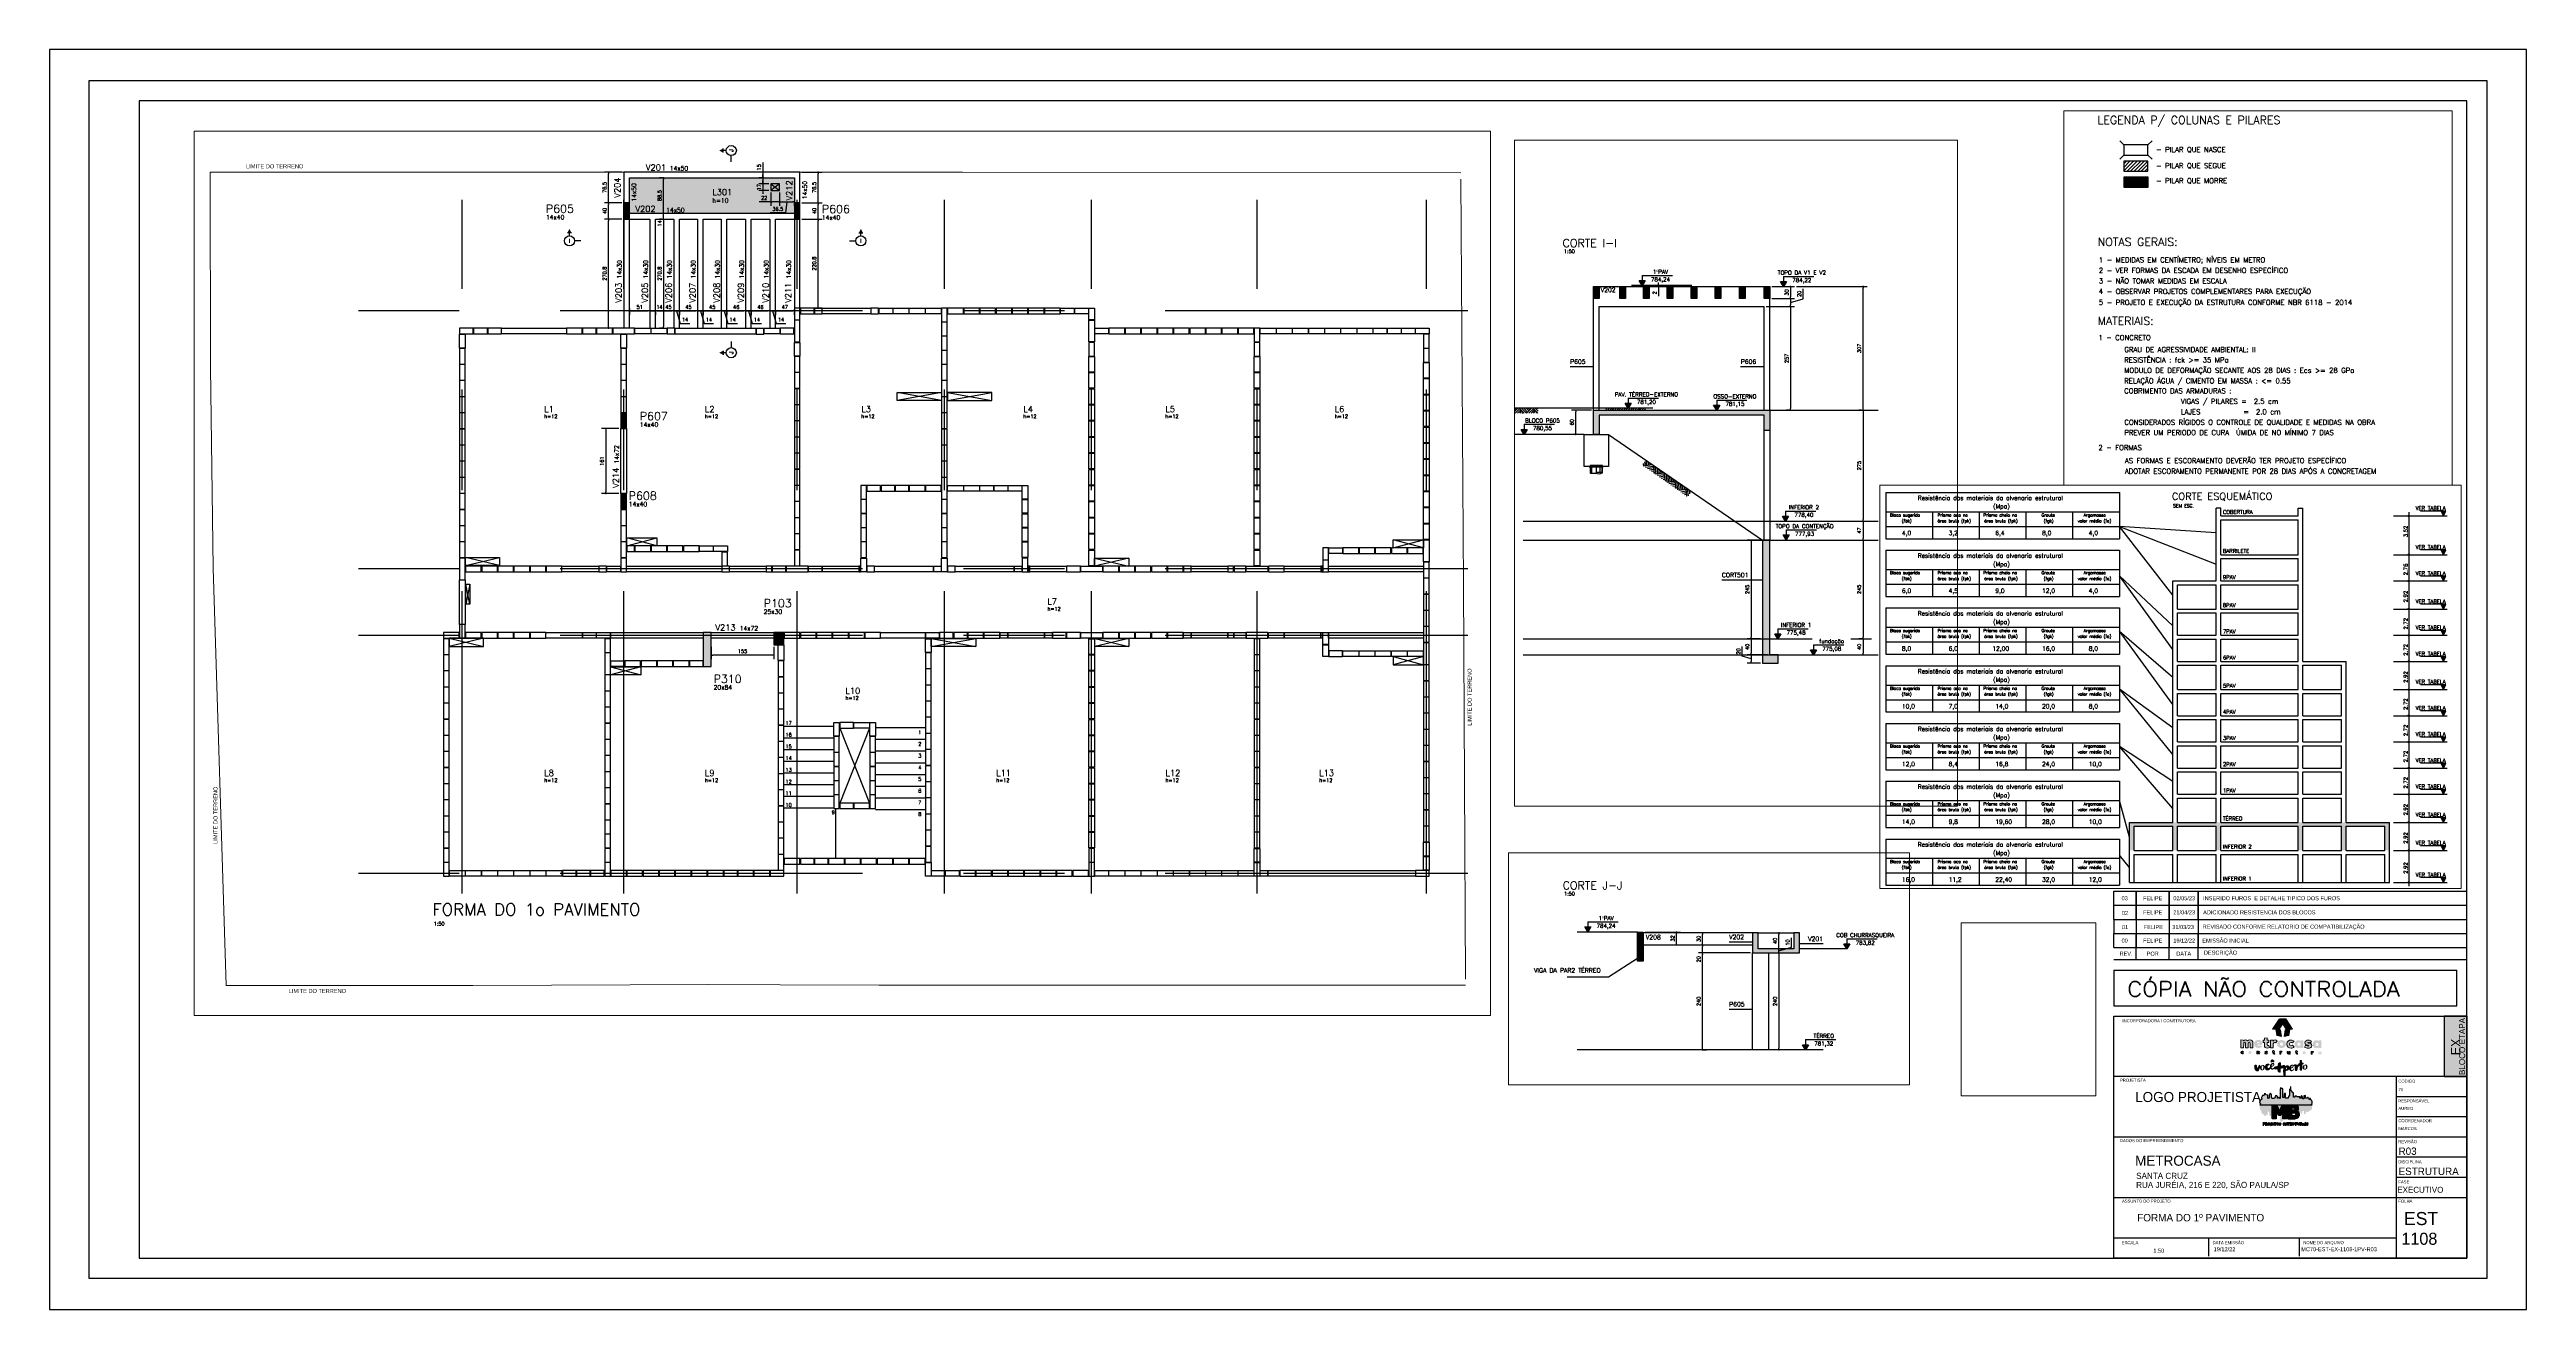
# Paper-space layout 'Layout1' of a CAD drawing. Extents: x -37 to 86, y -2 to 61.
# The model-space entities are those that its viewports show. They can reach past a viewport. Long polylines and large blocks are cut down to what shows.
import ezdxf
from ezdxf.enums import TextEntityAlignment as Align

# ---------------------------------------------------------------- set-up
doc = ezdxf.new("R2010")
doc.units = 0
for name, pattern in [('AXES', [0.54, 0.3, -0.08, 0.08, -0.08]), ('CENTER', [2, 1.25, -0.25, 0.25, -0.25]), ('Double dash', [55, 20, -5, 10, -5, 10, -5]), ('ESTILO_TQS_0002', [0.4, 0.1, -0.3]), ('HIDDEN', [9.525, 6.35, -3.175])]:
    doc.linetypes.add(name, pattern=pattern)
doc.layers.get('0').update_dxf_attribs({"linetype": 'CONTINUOUS'})
doc.layers.get('Defpoints').update_dxf_attribs({"linetype": 'CONTINUOUS'})
for name, color, linetype in [('213', 252, 'CONTINUOUS'), ('221', 7, 'CONTINUOUS'), ('223', 7, 'CONTINUOUS'), ('228', 2, 'CONTINUOUS'), ('241', 2, 'CONTINUOUS'), ('ARQ-MAR', 2, 'CONTINUOUS'), ('ARQ_CAR', 7, 'CONTINUOUS'), ('ARQ_CAR-TXT', 7, 'CONTINUOUS'), ('ARQ_FOLHA', 7, 'CONTINUOUS'), ('ARQ_TXT-2', 2, 'CONTINUOUS'), ('ARQ_TXT-4', 4, 'CONTINUOUS'), ('ARQ_VISTA 0', 251, 'CONTINUOUS'), ('COTA', 1, 'CONTINUOUS'), ('EIXOS', 1, 'AXES'), ('H2', 252, 'CONTINUOUS'), ('H3', 253, 'CONTINUOUS'), ('H4', 254, 'CONTINUOUS'), ('H5', 1, 'CONTINUOUS'), ('H6', 1, 'CONTINUOUS'), ('H7', 1, 'CONTINUOUS'), ('L-D', 2, 'CONTINUOUS'), ('L-N', 4, 'CONTINUOUS'), ('Layer 1', 7, 'CONTINUOUS'), ('LINHA_FINA', 1, 'CONTINUOUS'), ('Linha_media', 4, 'CONTINUOUS'), ('ORELHA', 1, 'CONTINUOUS'), ('P-D', 2, 'CONTINUOUS'), ('P-M', 5, 'CONTINUOUS'), ('P-N', 5, 'CONTINUOUS'), ('P-S', 5, 'CONTINUOUS'), ('PENA_1', 1, 'CONTINUOUS'), ('PENA_2', 2, 'CONTINUOUS'), ('PENA_3', 3, 'CONTINUOUS'), ('PENA_6', 6, 'CONTINUOUS'), ('PIL-N', 4, 'CONTINUOUS'), ('PSG-NV2-FLH-SELO', 1, 'CONTINUOUS'), ('SEC-LIN', 1, 'ESTILO_TQS_0002'), ('T1', 2, 'CONTINUOUS'), ('T2', 3, 'CONTINUOUS'), ('T3', 4, 'CONTINUOUS'), ('T4', 6, 'CONTINUOUS'), ('TEXTO', 3, 'CONTINUOUS'), ('ver', 20, 'CONTINUOUS'), ('VIG-D', 2, 'CONTINUOUS'), ('VIG-N', 4, 'CONTINUOUS'), ('VIGA', 3, 'CONTINUOUS')]:
    doc.layers.add(name, color=color, linetype=linetype)
doc.layers.add('GEN-___-___-TXT', color=7, linetype='CONTINUOUS', lineweight=9)
doc.layers.add('TLV-DVI-___-CNT', color=7, linetype='Double dash', lineweight=9)
doc.layers.add('VIEWPORT', color=7, linetype='CONTINUOUS', plot=False)
doc.styles.add('01-MILLEU', font='GOTHIC.TTF')
doc.styles.add('Arial_8', font='arial.ttf', dxfattribs={"height": 87.5})
doc.styles.add('COTA', font='romans.shx')
doc.styles.add('R300', font='SIMPLEX.SHX', dxfattribs={"width": 1.1, "height": 5.5})
doc.styles.add('ROMANS', font='ROMANS')
doc.styles.get("Standard").update_dxf_attribs({"font": 'ROMANS.SHX'})
doc.styles.add('TEXTO', font='romans.shx', dxfattribs={"height": 10})
doc.styles.add('Texto1', font='romans.shx', dxfattribs={"height": 9})
doc.styles.add('Texto2', font='romans.shx', dxfattribs={"height": 12.5})
doc.styles.add('Texto3', font='romans.shx', dxfattribs={"height": 20})
doc.styles.add('Texto4', font='romans.shx', dxfattribs={"height": 30})
doc.dimstyles.new('forma', dxfattribs={"dimscale": 5, "dimtxt": 1.8, "dimasz": 0.8, "dimexe": 2, "dimexo": 1, "dimgap": 1, "dimtad": 1, "dimdec": 1, "dimzin": 9, "dimdsep": 46, "dimtxsty": 'COTA', "dimblk1": 'DOT', "dimblk2": 'DOT', "dimsah": 1, "dimcen": 0, "dimdle": 1, "dimclrd": 256, "dimclre": 256, "dimclrt": 2, "dimadec": 0, "dimazin": 0, "dimtfac": 1, "dimtdec": 0, "dimtmove": 0, "dimatfit": 3, "dimfxl": 1, "dimtolj": 1, "dimtzin": 0, "dimarcsym": 0})

# ---------------------------------------------------------------- blocks, each defined once
blk = doc.blocks.new('*U14')
at = {"layer": 'ARQ_CAR-TXT', "true_color": 0x58ba48}
h = blk.add_hatch(color=85, dxfattribs=at)
h.dxf.hatch_style = 1
h.paths.add_polyline_path([(-11.3, 0), (0, 0), (0, 30), (-11.3, 30)])
at = {"layer": 'ARQ_CAR', "color": 5}
blk.add_lwpolyline([(-11.3, 0), (0, 0), (0, 30), (-11.3, 30)], close=True, dxfattribs=at)
at = {"layer": 'ARQ_CAR-TXT', "color": 4, "style": '01-MILLEU'}
blk.add_text('EX', height=4.61, rotation=90, dxfattribs=at).set_placement((-3.3, 10.6))
at = {"layer": 'ARQ_TXT-2', "style": '01-MILLEU'}
blk.add_text('EXECUTIVO', height=2.95, dxfattribs=at).set_placement((-34.5, -57.6))
blk = doc.blocks.new('METROCASA')
at = {"layer": 'Layer 1', "true_color": 0xed1c24}
h = blk.add_hatch(color=240, dxfattribs=at)
h.dxf.hatch_style = 2
h.paths.add_polyline_path([(-1.29, 0.86), (-1.02, -0.59), (0.13, -0.85), (-0.13, 0.85)])
h.paths.add_polyline_path([(2.84, 0.94), (1.22, 3.51), (-0.37, 3.52), (1.27, 0.94)])
h.paths.add_polyline_path([(-2.08, 0.96), (-0.44, 0.95), (0.36, 2.19), (-0.45, 3.48)])
h.paths.add_polyline_path([(0.77, -0.85), (1.92, -0.6), (2.21, 0.84), (1.05, 0.84)])
at = {"layer": 'Layer 1', "true_color": 0x404041}
h = blk.add_hatch(color=250, dxfattribs=at)
h.dxf.hatch_style = 2
edge = h.paths.add_edge_path()
edge.add_spline(control_points=[(-3.66, -4.74), (-3.71, -4.74), (-3.72, -4.72), (-3.72, -4.71), (-3.72, -4.68), (-3.69, -4.68), (-3.66, -4.68), (-3.6, -4.68), (-3.52, -4.7), (-3.48, -4.72), (-3.48, -4.72), (-3.38, -4.57), (-3.38, -4.57), (-3.44, -4.52), (-3.54, -4.48), (-3.65, -4.48), (-3.81, -4.48), (-3.97, -4.54), (-3.97, -4.71), (-3.97, -4.87), (-3.81, -4.92), (-3.68, -4.93), (-3.63, -4.93), (-3.61, -4.94), (-3.61, -4.97), (-3.61, -4.99), (-3.63, -5), (-3.68, -5), (-3.73, -5), (-3.81, -4.99), (-3.92, -4.92), (-3.92, -4.92), (-4, -5.11), (-4, -5.11), (-3.92, -5.16), (-3.79, -5.2), (-3.67, -5.2), (-3.51, -5.2), (-3.36, -5.14), (-3.35, -4.97), (-3.35, -4.79), (-3.52, -4.75), (-3.66, -4.74)], knot_values=[0, 0, 0, 0, 1, 1, 1, 2, 2, 2, 3, 3, 3, 4, 4, 4, 5, 5, 5, 6, 6, 6, 7, 7, 7, 8, 8, 8, 9, 9, 9, 10, 10, 10, 11, 11, 11, 12, 12, 12, 13, 13, 13, 14, 14, 14, 14], degree=3, periodic=0)
edge = h.paths.add_edge_path()
edge.add_spline(control_points=[(-5.55, -4.47), (-5.62, -4.47), (-5.7, -4.5), (-5.76, -4.56), (-5.76, -4.56), (-5.77, -4.49), (-5.77, -4.49), (-5.77, -4.49), (-6, -4.49), (-6, -4.49), (-6, -4.49), (-6, -5.17), (-6, -5.17), (-6, -5.17), (-5.75, -5.17), (-5.75, -5.17), (-5.75, -5.17), (-5.75, -4.81), (-5.75, -4.81), (-5.75, -4.72), (-5.69, -4.68), (-5.63, -4.68), (-5.58, -4.68), (-5.54, -4.71), (-5.54, -4.79), (-5.54, -4.79), (-5.54, -5.17), (-5.54, -5.17), (-5.54, -5.17), (-5.29, -5.17), (-5.29, -5.17), (-5.29, -5.17), (-5.28, -4.79), (-5.28, -4.79), (-5.28, -4.55), (-5.4, -4.48), (-5.55, -4.47)], knot_values=[0, 0, 0, 0, 1, 1, 1, 2, 2, 2, 3, 3, 3, 4, 4, 4, 5, 5, 5, 6, 6, 6, 7, 7, 7, 8, 8, 8, 9, 9, 9, 10, 10, 10, 11, 11, 11, 12, 12, 12, 12], degree=3, periodic=0)
edge = h.paths.add_edge_path()
edge.add_spline(control_points=[(-7.69, -4.46), (-7.89, -4.46), (-8.08, -4.57), (-8.08, -4.82), (-8.08, -5.06), (-7.89, -5.17), (-7.69, -5.17), (-7.5, -5.18), (-7.3, -5.07), (-7.3, -4.82), (-7.3, -4.57), (-7.49, -4.47), (-7.69, -4.46)], knot_values=[0, 0, 0, 0, 1, 1, 1, 2, 2, 2, 3, 3, 3, 4, 4, 4, 4], degree=3, periodic=0)
edge = h.paths.add_edge_path()
edge.add_spline(control_points=[(-7.69, -4.97), (-7.78, -4.97), (-7.83, -4.9), (-7.83, -4.82), (-7.83, -4.74), (-7.78, -4.67), (-7.69, -4.67), (-7.6, -4.67), (-7.55, -4.74), (-7.55, -4.82), (-7.55, -4.9), (-7.61, -4.97), (-7.69, -4.97)], knot_values=[0, 0, 0, 0, 1, 1, 1, 2, 2, 2, 3, 3, 3, 4, 4, 4, 4], degree=3, periodic=0)
edge = h.paths.add_edge_path()
edge.add_spline(control_points=[(-9.57, -4.95), (-9.67, -4.95), (-9.72, -4.88), (-9.72, -4.81), (-9.72, -4.73), (-9.67, -4.66), (-9.57, -4.66), (-9.53, -4.66), (-9.49, -4.67), (-9.46, -4.71), (-9.46, -4.71), (-9.32, -4.56), (-9.32, -4.56), (-9.39, -4.49), (-9.49, -4.45), (-9.59, -4.45), (-9.78, -4.45), (-9.97, -4.56), (-9.97, -4.81), (-9.97, -5.06), (-9.78, -5.16), (-9.59, -5.16), (-9.48, -5.16), (-9.39, -5.12), (-9.3, -5.05), (-9.3, -5.05), (-9.45, -4.9), (-9.45, -4.9), (-9.48, -4.93), (-9.53, -4.95), (-9.57, -4.95)], knot_values=[0, 0, 0, 0, 1, 1, 1, 2, 2, 2, 3, 3, 3, 4, 4, 4, 5, 5, 5, 6, 6, 6, 7, 7, 7, 8, 8, 8, 9, 9, 9, 10, 10, 10, 10], degree=3, periodic=0)
edge = h.paths.add_edge_path()
edge.add_spline(control_points=[(-1.68, -5), (-1.72, -5), (-1.74, -4.98), (-1.74, -4.93), (-1.74, -4.93), (-1.74, -4.71), (-1.74, -4.71), (-1.74, -4.71), (-1.59, -4.71), (-1.59, -4.71), (-1.59, -4.71), (-1.59, -4.52), (-1.59, -4.52), (-1.59, -4.52), (-1.74, -4.52), (-1.74, -4.52), (-1.74, -4.52), (-1.74, -4.32), (-1.74, -4.32), (-1.74, -4.32), (-1.99, -4.34), (-1.99, -4.34), (-1.99, -4.34), (-1.99, -4.51), (-1.99, -4.51), (-1.99, -4.51), (-2.1, -4.51), (-2.1, -4.51), (-2.1, -4.51), (-2.1, -4.71), (-2.1, -4.71), (-2.1, -4.71), (-1.99, -4.71), (-1.99, -4.71), (-1.99, -4.71), (-1.99, -4.93), (-1.99, -4.93), (-2, -5.14), (-1.88, -5.21), (-1.74, -5.21), (-1.67, -5.21), (-1.61, -5.19), (-1.55, -5.16), (-1.55, -5.16), (-1.6, -4.97), (-1.6, -4.97), (-1.62, -4.99), (-1.65, -5), (-1.68, -5)], knot_values=[0, 0, 0, 0, 1, 1, 1, 2, 2, 2, 3, 3, 3, 4, 4, 4, 5, 5, 5, 6, 6, 6, 7, 7, 7, 8, 8, 8, 9, 9, 9, 10, 10, 10, 11, 11, 11, 12, 12, 12, 13, 13, 13, 14, 14, 14, 15, 15, 15, 16, 16, 16, 16], degree=3, periodic=0)
edge = h.paths.add_edge_path()
edge.add_spline(control_points=[(9.78, -4.57), (9.78, -4.57), (9.77, -4.65), (9.77, -4.65), (9.73, -4.59), (9.66, -4.56), (9.57, -4.56), (9.37, -4.56), (9.24, -4.71), (9.24, -4.91), (9.24, -5.11), (9.35, -5.25), (9.55, -5.26), (9.62, -5.27), (9.71, -5.24), (9.77, -5.18), (9.77, -5.18), (9.78, -5.25), (9.78, -5.25), (9.78, -5.25), (10.01, -5.25), (10.01, -5.25), (10.01, -5.25), (10.02, -4.57), (10.02, -4.57), (10.02, -4.57), (9.78, -4.57), (9.78, -4.57)], knot_values=[0, 0, 0, 0, 1, 1, 1, 2, 2, 2, 3, 3, 3, 4, 4, 4, 5, 5, 5, 6, 6, 6, 7, 7, 7, 8, 8, 8, 9, 9, 9, 9], degree=3, periodic=0)
edge = h.paths.add_edge_path()
edge.add_spline(control_points=[(9.62, -5.06), (9.55, -5.06), (9.49, -5), (9.49, -4.91), (9.49, -4.82), (9.55, -4.76), (9.62, -4.76), (9.71, -4.76), (9.76, -4.82), (9.76, -4.91), (9.76, -4.99), (9.71, -5.06), (9.62, -5.06)], knot_values=[0, 0, 0, 0, 1, 1, 1, 2, 2, 2, 3, 3, 3, 4, 4, 4, 4], degree=3, periodic=0)
edge = h.paths.add_edge_path()
edge.add_spline(control_points=[(7.69, -4.64), (7.69, -4.64), (7.68, -4.56), (7.68, -4.56), (7.68, -4.56), (7.45, -4.56), (7.45, -4.56), (7.45, -4.56), (7.45, -5.24), (7.45, -5.24), (7.45, -5.24), (7.7, -5.24), (7.7, -5.24), (7.7, -5.24), (7.7, -4.89), (7.7, -4.89), (7.7, -4.8), (7.76, -4.76), (7.82, -4.76), (7.86, -4.76), (7.89, -4.77), (7.93, -4.8), (7.93, -4.8), (8.04, -4.62), (8.04, -4.62), (7.99, -4.57), (7.93, -4.55), (7.86, -4.55), (7.79, -4.55), (7.73, -4.57), (7.69, -4.64)], knot_values=[0, 0, 0, 0, 1, 1, 1, 2, 2, 2, 3, 3, 3, 4, 4, 4, 5, 5, 5, 6, 6, 6, 7, 7, 7, 8, 8, 8, 9, 9, 9, 10, 10, 10, 10], degree=3, periodic=0)
edge = h.paths.add_edge_path()
edge.add_spline(control_points=[(5.76, -4.54), (5.56, -4.54), (5.37, -4.64), (5.37, -4.89), (5.37, -5.14), (5.56, -5.24), (5.75, -5.25), (5.95, -5.25), (6.14, -5.14), (6.14, -4.89), (6.15, -4.65), (5.96, -4.54), (5.76, -4.54)], knot_values=[0, 0, 0, 0, 1, 1, 1, 2, 2, 2, 3, 3, 3, 4, 4, 4, 4], degree=3, periodic=0)
edge = h.paths.add_edge_path()
edge.add_spline(control_points=[(5.76, -5.04), (5.67, -5.04), (5.62, -4.97), (5.62, -4.89), (5.62, -4.81), (5.67, -4.74), (5.76, -4.74), (5.85, -4.74), (5.9, -4.81), (5.9, -4.89), (5.9, -4.97), (5.84, -5.04), (5.76, -5.04)], knot_values=[0, 0, 0, 0, 1, 1, 1, 2, 2, 2, 3, 3, 3, 4, 4, 4, 4], degree=3, periodic=0)
edge = h.paths.add_edge_path()
edge.add_spline(control_points=[(4, -5.03), (3.96, -5.03), (3.94, -5.01), (3.93, -4.96), (3.93, -4.96), (3.94, -4.74), (3.94, -4.74), (3.94, -4.74), (4.09, -4.74), (4.09, -4.74), (4.09, -4.74), (4.09, -4.55), (4.09, -4.55), (4.09, -4.55), (3.94, -4.55), (3.94, -4.55), (3.94, -4.55), (3.94, -4.35), (3.94, -4.35), (3.94, -4.35), (3.69, -4.38), (3.69, -4.38), (3.69, -4.38), (3.69, -4.54), (3.69, -4.54), (3.69, -4.54), (3.58, -4.54), (3.58, -4.54), (3.58, -4.54), (3.58, -4.74), (3.58, -4.74), (3.58, -4.74), (3.69, -4.74), (3.69, -4.74), (3.69, -4.74), (3.68, -4.96), (3.68, -4.96), (3.68, -5.17), (3.8, -5.24), (3.93, -5.24), (4, -5.24), (4.07, -5.22), (4.13, -5.19), (4.13, -5.19), (4.08, -5), (4.08, -5), (4.05, -5.02), (4.03, -5.03), (4, -5.03)], knot_values=[0, 0, 0, 0, 1, 1, 1, 2, 2, 2, 3, 3, 3, 4, 4, 4, 5, 5, 5, 6, 6, 6, 7, 7, 7, 8, 8, 8, 9, 9, 9, 10, 10, 10, 11, 11, 11, 12, 12, 12, 13, 13, 13, 14, 14, 14, 15, 15, 15, 16, 16, 16, 16], degree=3, periodic=0)
edge = h.paths.add_edge_path()
edge.add_spline(control_points=[(2.03, -4.89), (2.03, -4.98), (1.97, -5.02), (1.91, -5.02), (1.87, -5.02), (1.82, -4.99), (1.82, -4.9), (1.82, -4.9), (1.82, -4.53), (1.82, -4.53), (1.82, -4.53), (1.57, -4.53), (1.57, -4.53), (1.57, -4.53), (1.57, -4.9), (1.57, -4.9), (1.57, -5.15), (1.69, -5.22), (1.83, -5.22), (1.9, -5.23), (1.99, -5.2), (2.05, -5.14), (2.05, -5.14), (2.06, -5.21), (2.06, -5.21), (2.06, -5.21), (2.28, -5.21), (2.28, -5.21), (2.28, -5.21), (2.28, -4.53), (2.28, -4.53), (2.28, -4.53), (2.03, -4.53), (2.03, -4.53), (2.03, -4.53), (2.03, -4.89), (2.03, -4.89)], knot_values=[0, 0, 0, 0, 1, 1, 1, 2, 2, 2, 3, 3, 3, 4, 4, 4, 5, 5, 5, 6, 6, 6, 7, 7, 7, 8, 8, 8, 9, 9, 9, 10, 10, 10, 11, 11, 11, 12, 12, 12, 12], degree=3, periodic=0)
edge = h.paths.add_edge_path()
edge.add_spline(control_points=[(-0.02, -4.59), (-0.02, -4.59), (-0.04, -4.52), (-0.04, -4.52), (-0.04, -4.52), (-0.26, -4.52), (-0.26, -4.52), (-0.26, -4.52), (-0.27, -5.2), (-0.27, -5.2), (-0.27, -5.2), (-0.02, -5.2), (-0.02, -5.2), (-0.02, -5.2), (-0.01, -4.85), (-0.01, -4.85), (-0.01, -4.76), (0.04, -4.72), (0.1, -4.72), (0.15, -4.72), (0.18, -4.73), (0.22, -4.76), (0.22, -4.76), (0.32, -4.58), (0.32, -4.58), (0.28, -4.53), (0.21, -4.51), (0.14, -4.5), (0.08, -4.5), (0.01, -4.53), (-0.02, -4.59)], knot_values=[0, 0, 0, 0, 1, 1, 1, 2, 2, 2, 3, 3, 3, 4, 4, 4, 5, 5, 5, 6, 6, 6, 7, 7, 7, 8, 8, 8, 9, 9, 9, 10, 10, 10, 10], degree=3, periodic=0)
at = {"layer": 'Layer 1', "true_color": 0xed1c24}
h = blk.add_hatch(color=240, dxfattribs=at)
h.dxf.hatch_style = 2
edge = h.paths.add_edge_path()
edge.add_spline(control_points=[(-1.94, -1.96), (-1.94, -1.96), (-1.98, -1.76), (-1.98, -1.76), (-1.98, -1.76), (-2.62, -1.75), (-2.62, -1.75), (-2.62, -1.75), (-2.63, -3.66), (-2.63, -3.66), (-2.63, -3.66), (-1.92, -3.66), (-1.92, -3.66), (-1.92, -3.66), (-1.91, -2.67), (-1.91, -2.67), (-1.91, -2.42), (-1.76, -2.31), (-1.58, -2.31), (-1.46, -2.31), (-1.38, -2.34), (-1.26, -2.43), (-1.26, -2.43), (-0.98, -1.92), (-0.98, -1.92), (-1.1, -1.79), (-1.28, -1.71), (-1.48, -1.71), (-1.66, -1.71), (-1.84, -1.79), (-1.94, -1.96)], knot_values=[0, 0, 0, 0, 1, 1, 1, 2, 2, 2, 3, 3, 3, 4, 4, 4, 5, 5, 5, 6, 6, 6, 7, 7, 7, 8, 8, 8, 9, 9, 9, 10, 10, 10, 10], degree=3, periodic=0)
edge = h.paths.add_edge_path()
edge.add_spline(control_points=[(-5.6, -1.69), (-6.11, -1.69), (-6.66, -1.99), (-6.66, -2.69), (-6.67, -3.38), (-6.16, -3.68), (-5.56, -3.68), (-5.23, -3.68), (-4.92, -3.58), (-4.69, -3.37), (-4.69, -3.37), (-5.04, -2.98), (-5.04, -2.98), (-5.16, -3.07), (-5.32, -3.13), (-5.53, -3.13), (-5.68, -3.13), (-5.9, -3.06), (-5.95, -2.89), (-5.95, -2.89), (-4.62, -2.89), (-4.62, -2.89), (-4.45, -2.14), (-4.92, -1.69), (-5.6, -1.69)], knot_values=[0, 0, 0, 0, 1, 1, 1, 2, 2, 2, 3, 3, 3, 4, 4, 4, 5, 5, 5, 6, 6, 6, 7, 7, 7, 8, 8, 8, 8], degree=3, periodic=0)
edge = h.paths.add_edge_path()
edge.add_spline(control_points=[(-5.94, -2.43), (-5.89, -2.12), (-5.27, -2.13), (-5.25, -2.43), (-5.25, -2.43), (-5.94, -2.43), (-5.94, -2.43)], knot_values=[0, 0, 0, 0, 1, 1, 1, 2, 2, 2, 2], degree=3, periodic=0)
edge = h.paths.add_edge_path()
edge.add_spline(control_points=[(4.86, -2), (4.76, -1.84), (4.58, -1.75), (4.31, -1.75), (3.75, -1.74), (3.38, -2.17), (3.38, -2.74), (3.37, -3.29), (3.68, -3.69), (4.24, -3.73), (4.45, -3.74), (4.71, -3.67), (4.87, -3.49), (4.87, -3.49), (4.9, -3.7), (4.9, -3.7), (4.9, -3.7), (5.56, -3.7), (5.56, -3.7), (5.56, -3.7), (5.57, -1.8), (5.57, -1.8), (5.57, -1.8), (4.9, -1.79), (4.9, -1.79), (4.9, -1.79), (4.86, -2), (4.86, -2)], knot_values=[0, 0, 0, 0, 1, 1, 1, 2, 2, 2, 3, 3, 3, 4, 4, 4, 5, 5, 5, 6, 6, 6, 7, 7, 7, 8, 8, 8, 9, 9, 9, 9], degree=3, periodic=0)
edge = h.paths.add_edge_path()
edge.add_spline(control_points=[(4.46, -3.16), (4.25, -3.16), (4.08, -3.01), (4.08, -2.74), (4.08, -2.47), (4.25, -2.32), (4.47, -2.32), (4.72, -2.32), (4.86, -2.49), (4.86, -2.74), (4.86, -2.97), (4.7, -3.16), (4.46, -3.16)], knot_values=[0, 0, 0, 0, 1, 1, 1, 2, 2, 2, 3, 3, 3, 4, 4, 4, 4], degree=3, periodic=0)
edge = h.paths.add_edge_path()
edge.add_spline(control_points=[(-7.68, -1.68), (-7.94, -1.68), (-8.15, -1.76), (-8.31, -1.95), (-8.4, -1.77), (-8.59, -1.69), (-8.78, -1.68), (-8.98, -1.68), (-9.19, -1.76), (-9.31, -1.92), (-9.31, -1.92), (-9.36, -1.72), (-9.36, -1.72), (-9.36, -1.72), (-9.95, -1.71), (-9.95, -1.71), (-9.95, -1.71), (-9.96, -3.62), (-9.96, -3.62), (-9.96, -3.62), (-9.26, -3.62), (-9.26, -3.62), (-9.26, -3.62), (-9.25, -2.58), (-9.25, -2.58), (-9.25, -2.37), (-9.12, -2.27), (-9, -2.27), (-8.87, -2.27), (-8.8, -2.35), (-8.8, -2.57), (-8.8, -2.57), (-8.81, -3.62), (-8.81, -3.62), (-8.81, -3.62), (-8.11, -3.63), (-8.11, -3.63), (-8.11, -3.63), (-8.1, -2.58), (-8.1, -2.58), (-8.1, -2.37), (-7.98, -2.29), (-7.86, -2.29), (-7.75, -2.29), (-7.66, -2.37), (-7.66, -2.57), (-7.66, -2.57), (-7.67, -3.63), (-7.67, -3.63), (-7.67, -3.63), (-6.96, -3.63), (-6.96, -3.63), (-6.96, -3.63), (-6.95, -2.57), (-6.95, -2.57), (-6.95, -1.94), (-7.26, -1.68), (-7.68, -1.68)], knot_values=[0, 0, 0, 0, 1, 1, 1, 2, 2, 2, 3, 3, 3, 4, 4, 4, 5, 5, 5, 6, 6, 6, 7, 7, 7, 8, 8, 8, 9, 9, 9, 10, 10, 10, 11, 11, 11, 12, 12, 12, 13, 13, 13, 14, 14, 14, 15, 15, 15, 16, 16, 16, 17, 17, 17, 18, 18, 18, 19, 19, 19, 19], degree=3, periodic=0)
edge = h.paths.add_edge_path()
edge.add_spline(control_points=[(-3.23, -3.11), (-3.34, -3.11), (-3.41, -3.06), (-3.42, -2.93), (-3.42, -2.93), (-3.41, -2.3), (-3.41, -2.3), (-3.41, -2.3), (-2.98, -2.3), (-2.98, -2.3), (-2.98, -2.3), (-2.98, -1.76), (-2.98, -1.76), (-2.98, -1.76), (-3.41, -1.76), (-3.41, -1.76), (-3.41, -1.76), (-3.4, -1.21), (-3.4, -1.21), (-3.4, -1.21), (-4.11, -1.28), (-4.11, -1.28), (-4.11, -1.28), (-4.11, -1.76), (-4.11, -1.76), (-4.11, -1.76), (-4.42, -1.75), (-4.42, -1.75), (-4.42, -1.75), (-4.42, -2.3), (-4.42, -2.3), (-4.42, -2.3), (-4.11, -2.3), (-4.11, -2.3), (-4.11, -2.3), (-4.12, -2.92), (-4.12, -2.92), (-4.13, -3.52), (-3.79, -3.69), (-3.42, -3.7), (-3.22, -3.7), (-3.03, -3.66), (-2.87, -3.57), (-2.87, -3.57), (-3.02, -3.05), (-3.02, -3.05), (-3.08, -3.09), (-3.16, -3.11), (-3.23, -3.11)], knot_values=[0, 0, 0, 0, 1, 1, 1, 2, 2, 2, 3, 3, 3, 4, 4, 4, 5, 5, 5, 6, 6, 6, 7, 7, 7, 8, 8, 8, 9, 9, 9, 10, 10, 10, 11, 11, 11, 12, 12, 12, 13, 13, 13, 14, 14, 14, 15, 15, 15, 16, 16, 16, 16], degree=3, periodic=0)
edge = h.paths.add_edge_path()
edge.add_spline(control_points=[(2.53, -3.13), (2.26, -3.13), (2.12, -2.94), (2.12, -2.74), (2.12, -2.5), (2.27, -2.3), (2.54, -2.3), (2.66, -2.3), (2.77, -2.35), (2.86, -2.44), (2.86, -2.44), (3.24, -2.04), (3.24, -2.04), (3.04, -1.84), (2.77, -1.74), (2.5, -1.74), (1.96, -1.73), (1.43, -2.04), (1.42, -2.73), (1.42, -3.44), (1.94, -3.72), (2.5, -3.72), (2.78, -3.72), (3.06, -3.6), (3.28, -3.4), (3.28, -3.4), (2.88, -2.98), (2.88, -2.98), (2.79, -3.08), (2.66, -3.13), (2.53, -3.13)], knot_values=[0, 0, 0, 0, 1, 1, 1, 2, 2, 2, 3, 3, 3, 4, 4, 4, 5, 5, 5, 6, 6, 6, 7, 7, 7, 8, 8, 8, 9, 9, 9, 10, 10, 10, 10], degree=3, periodic=0)
edge = h.paths.add_edge_path()
edge.add_spline(control_points=[(9.37, -1.82), (9.37, -1.82), (9.33, -2.02), (9.33, -2.02), (9.23, -1.87), (9.04, -1.77), (8.77, -1.77), (8.22, -1.77), (7.85, -2.2), (7.84, -2.76), (7.84, -3.31), (8.15, -3.71), (8.71, -3.75), (8.92, -3.76), (9.17, -3.7), (9.34, -3.51), (9.34, -3.51), (9.37, -3.72), (9.37, -3.72), (9.37, -3.72), (10.02, -3.72), (10.02, -3.72), (10.02, -3.72), (10.03, -1.82), (10.03, -1.82), (10.03, -1.82), (9.37, -1.82), (9.37, -1.82)], knot_values=[0, 0, 0, 0, 1, 1, 1, 2, 2, 2, 3, 3, 3, 4, 4, 4, 5, 5, 5, 6, 6, 6, 7, 7, 7, 8, 8, 8, 9, 9, 9, 9], degree=3, periodic=0)
edge = h.paths.add_edge_path()
edge.add_spline(control_points=[(8.93, -3.18), (8.71, -3.18), (8.55, -3.03), (8.55, -2.76), (8.55, -2.5), (8.72, -2.34), (8.93, -2.35), (9.18, -2.35), (9.32, -2.51), (9.32, -2.77), (9.32, -2.99), (9.17, -3.18), (8.93, -3.18)], knot_values=[0, 0, 0, 0, 1, 1, 1, 2, 2, 2, 3, 3, 3, 4, 4, 4, 4], degree=3, periodic=0)
edge = h.paths.add_edge_path()
edge.add_spline(control_points=[(6.78, -2.48), (6.66, -2.48), (6.63, -2.42), (6.63, -2.39), (6.63, -2.32), (6.7, -2.29), (6.8, -2.3), (6.96, -2.29), (7.18, -2.35), (7.28, -2.41), (7.28, -2.41), (7.58, -1.99), (7.58, -1.99), (7.4, -1.85), (7.12, -1.76), (6.81, -1.76), (6.36, -1.75), (5.93, -1.92), (5.93, -2.38), (5.92, -2.84), (6.37, -2.99), (6.74, -3), (6.88, -3.02), (6.94, -3.05), (6.94, -3.11), (6.94, -3.17), (6.87, -3.2), (6.75, -3.2), (6.59, -3.19), (6.36, -3.18), (6.07, -2.98), (6.07, -2.98), (5.84, -3.5), (5.84, -3.5), (6.05, -3.66), (6.43, -3.75), (6.76, -3.76), (7.22, -3.76), (7.65, -3.58), (7.65, -3.11), (7.65, -2.61), (7.17, -2.49), (6.78, -2.48)], knot_values=[0, 0, 0, 0, 1, 1, 1, 2, 2, 2, 3, 3, 3, 4, 4, 4, 5, 5, 5, 6, 6, 6, 7, 7, 7, 8, 8, 8, 9, 9, 9, 10, 10, 10, 11, 11, 11, 12, 12, 12, 13, 13, 13, 14, 14, 14, 14], degree=3, periodic=0)
edge = h.paths.add_edge_path()
edge.add_spline(control_points=[(0.13, -1.72), (-0.42, -1.72), (-0.95, -2.01), (-0.96, -2.72), (-0.96, -3.41), (-0.42, -3.71), (0.12, -3.72), (0.66, -3.72), (1.21, -3.42), (1.22, -2.73), (1.22, -2.03), (0.7, -1.73), (0.13, -1.72)], knot_values=[0, 0, 0, 0, 1, 1, 1, 2, 2, 2, 3, 3, 3, 4, 4, 4, 4], degree=3, periodic=0)
edge = h.paths.add_edge_path()
edge.add_spline(control_points=[(0.13, -3.13), (-0.12, -3.13), (-0.27, -2.94), (-0.26, -2.72), (-0.26, -2.5), (-0.12, -2.3), (0.13, -2.31), (0.38, -2.31), (0.52, -2.5), (0.52, -2.72), (0.52, -2.96), (0.37, -3.14), (0.13, -3.13)], knot_values=[0, 0, 0, 0, 1, 1, 1, 2, 2, 2, 3, 3, 3, 4, 4, 4, 4], degree=3, periodic=0)
at = {"layer": 'Layer 1', "true_color": 0x404041}
h = blk.add_hatch(color=250, dxfattribs=at)
h.dxf.hatch_style = 2
edge = h.paths.add_edge_path()
edge.add_spline(control_points=[(-2.43, -7.17), (-2.4, -7.16), (-2.38, -7.15), (-2.36, -7.14), (-2.33, -7.13), (-2.31, -7.11), (-2.3, -7.09), (-2.28, -7.07), (-2.26, -7.04), (-2.24, -7.01), (-2.22, -6.98), (-2.2, -6.95), (-2.17, -6.92), (-2.15, -6.93), (-2.11, -6.95), (-2.08, -6.98), (-2.05, -7.01), (-2.01, -7.04), (-1.98, -7.06), (-1.94, -7.09), (-1.9, -7.11), (-1.87, -7.13), (-1.84, -7.14), (-1.81, -7.14), (-1.78, -7.12), (-1.75, -7.1), (-1.75, -7.07), (-1.76, -7.02), (-1.78, -6.98), (-1.8, -6.94), (-1.84, -6.89), (-1.87, -6.84), (-1.91, -6.8), (-1.96, -6.76), (-2, -6.72), (-2.04, -6.69), (-2.07, -6.68), (-2.11, -6.66), (-2.15, -6.65), (-2.18, -6.64), (-2.21, -6.64), (-2.24, -6.64), (-2.26, -6.65), (-2.29, -6.66), (-2.31, -6.68), (-2.33, -6.71), (-2.35, -6.73), (-2.36, -6.77), (-2.38, -6.82), (-2.4, -6.84), (-2.41, -6.87), (-2.43, -6.91), (-2.44, -6.95), (-2.46, -6.99), (-2.47, -7.03), (-2.48, -7.07), (-2.48, -7.11), (-2.48, -7.14), (-2.47, -7.16), (-2.46, -7.18), (-2.43, -7.17)], knot_values=[0, 0, 0, 0, 1, 1, 1, 2, 2, 2, 3, 3, 3, 4, 4, 4, 5, 5, 5, 6, 6, 6, 7, 7, 7, 8, 8, 8, 9, 9, 9, 10, 10, 10, 11, 11, 11, 12, 12, 12, 13, 13, 13, 14, 14, 14, 15, 15, 15, 16, 16, 16, 17, 17, 17, 18, 18, 18, 19, 19, 19, 20, 20, 20, 20], degree=3, periodic=0)
edge = h.paths.add_edge_path()
edge.add_spline(control_points=[(-5.26, -8.04), (-5.28, -8.03), (-5.33, -8.05), (-5.4, -8.1), (-5.49, -8.17), (-5.55, -8.25), (-5.6, -8.35), (-5.65, -8.45), (-5.69, -8.55), (-5.71, -8.65), (-5.74, -8.76), (-5.76, -8.85), (-5.77, -8.93), (-5.78, -9.02), (-5.8, -9.07), (-5.81, -9.1), (-5.83, -9.13), (-5.85, -9.12), (-5.88, -9.08), (-5.91, -9.04), (-5.94, -8.98), (-5.97, -8.89), (-6, -8.8), (-6.02, -8.7), (-6.04, -8.57), (-6.05, -8.44), (-6.05, -8.3), (-6.03, -8.14), (-6.03, -8.11), (-6.04, -8.08), (-6.06, -8.06), (-6.09, -8.03), (-6.12, -8.01), (-6.16, -8), (-6.2, -7.98), (-6.25, -7.98), (-6.3, -7.98), (-6.35, -7.99), (-6.4, -8), (-6.45, -8.03), (-6.48, -8.05), (-6.5, -8.08), (-6.52, -8.13), (-6.53, -8.18), (-6.53, -8.24), (-6.53, -8.31), (-6.53, -8.38), (-6.52, -8.45), (-6.5, -8.52), (-6.49, -8.6), (-6.47, -8.67), (-6.45, -8.74), (-6.43, -8.81), (-6.41, -8.87), (-6.39, -8.93), (-6.36, -8.98), (-6.34, -9.03), (-6.32, -9.05), (-6.29, -9.1), (-6.26, -9.14), (-6.23, -9.18), (-6.19, -9.23), (-6.16, -9.27), (-6.11, -9.3), (-6.07, -9.34), (-6.02, -9.36), (-5.96, -9.37), (-5.9, -9.38), (-5.83, -9.38), (-5.75, -9.35), (-5.71, -9.34), (-5.67, -9.31), (-5.63, -9.25), (-5.58, -9.19), (-5.54, -9.12), (-5.51, -9.05), (-5.47, -8.98), (-5.44, -8.9), (-5.41, -8.82), (-5.38, -8.74), (-5.36, -8.67), (-5.34, -8.61), (-5.32, -8.53), (-5.29, -8.44), (-5.27, -8.36), (-5.25, -8.27), (-5.23, -8.2), (-5.23, -8.15), (-5.22, -8.09), (-5.23, -8.06), (-5.26, -8.04)], knot_values=[0, 0, 0, 0, 1, 1, 1, 2, 2, 2, 3, 3, 3, 4, 4, 4, 5, 5, 5, 6, 6, 6, 7, 7, 7, 8, 8, 8, 9, 9, 9, 10, 10, 10, 11, 11, 11, 12, 12, 12, 13, 13, 13, 14, 14, 14, 15, 15, 15, 16, 16, 16, 17, 17, 17, 18, 18, 18, 19, 19, 19, 20, 20, 20, 21, 21, 21, 22, 22, 22, 23, 23, 23, 24, 24, 24, 25, 25, 25, 26, 26, 26, 27, 27, 27, 28, 28, 28, 29, 29, 29, 30, 30, 30, 30], degree=3, periodic=0)
edge = h.paths.add_edge_path()
edge.add_spline(control_points=[(-1.57, -8.39), (-1.57, -8.35), (-1.58, -8.33), (-1.6, -8.33), (-1.62, -8.34), (-1.64, -8.36), (-1.66, -8.39), (-1.68, -8.43), (-1.71, -8.47), (-1.75, -8.52), (-1.78, -8.56), (-1.82, -8.61), (-1.87, -8.65), (-1.92, -8.7), (-1.99, -8.73), (-2.07, -8.75), (-2.11, -8.76), (-2.14, -8.76), (-2.17, -8.75), (-2.19, -8.74), (-2.22, -8.73), (-2.24, -8.72), (-2.26, -8.7), (-2.27, -8.68), (-2.28, -8.66), (-2.3, -8.64), (-2.31, -8.61), (-2.31, -8.59), (-2.33, -8.53), (-2.34, -8.45), (-2.33, -8.37), (-2.27, -8.37), (-2.2, -8.36), (-2.14, -8.33), (-2.08, -8.31), (-2.02, -8.28), (-1.96, -8.23), (-1.89, -8.19), (-1.83, -8.12), (-1.77, -8.03), (-1.71, -7.95), (-1.68, -7.87), (-1.66, -7.8), (-1.65, -7.72), (-1.65, -7.65), (-1.67, -7.59), (-1.69, -7.53), (-1.72, -7.48), (-1.77, -7.45), (-1.81, -7.41), (-1.87, -7.39), (-1.93, -7.39), (-2, -7.4), (-2.06, -7.41), (-2.13, -7.43), (-2.2, -7.44), (-2.26, -7.47), (-2.32, -7.5), (-2.38, -7.53), (-2.44, -7.57), (-2.49, -7.62), (-2.54, -7.67), (-2.58, -7.72), (-2.62, -7.78), (-2.66, -7.87), (-2.7, -7.94), (-2.72, -8.02), (-2.74, -8.1), (-2.75, -8.16), (-2.76, -8.22), (-2.77, -8.29), (-2.77, -8.36), (-2.76, -8.42), (-2.75, -8.52), (-2.72, -8.62), (-2.68, -8.71), (-2.65, -8.78), (-2.6, -8.86), (-2.54, -8.92), (-2.47, -8.99), (-2.39, -9.03), (-2.28, -9.05), (-2.17, -9.07), (-2.07, -9.07), (-1.98, -9.04), (-1.9, -9.01), (-1.83, -8.97), (-1.78, -8.91), (-1.72, -8.86), (-1.68, -8.8), (-1.64, -8.73), (-1.61, -8.66), (-1.59, -8.6), (-1.58, -8.54), (-1.57, -8.48), (-1.56, -8.43), (-1.57, -8.39)], knot_values=[0, 0, 0, 0, 1, 1, 1, 2, 2, 2, 3, 3, 3, 4, 4, 4, 5, 5, 5, 6, 6, 6, 7, 7, 7, 8, 8, 8, 9, 9, 9, 10, 10, 10, 11, 11, 11, 12, 12, 12, 13, 13, 13, 14, 14, 14, 15, 15, 15, 16, 16, 16, 17, 17, 17, 18, 18, 18, 19, 19, 19, 20, 20, 20, 21, 21, 21, 22, 22, 22, 23, 23, 23, 24, 24, 24, 25, 25, 25, 26, 26, 26, 27, 27, 27, 28, 28, 28, 29, 29, 29, 30, 30, 30, 31, 31, 31, 32, 32, 32, 32], degree=3, periodic=0)
edge = h.paths.add_edge_path()
edge.add_spline(control_points=[(-2.31, -8.07), (-2.31, -8.04), (-2.3, -8.01), (-2.29, -7.98), (-2.27, -7.95), (-2.25, -7.9), (-2.23, -7.85), (-2.2, -7.81), (-2.17, -7.77), (-2.14, -7.75), (-2.1, -7.72), (-2.07, -7.7), (-2.03, -7.69), (-1.99, -7.67), (-1.95, -7.66), (-1.91, -7.65), (-1.9, -7.67), (-1.91, -7.7), (-1.91, -7.72), (-1.92, -7.75), (-1.93, -7.78), (-1.94, -7.81), (-1.95, -7.85), (-1.97, -7.89), (-2.01, -7.94), (-2.04, -7.99), (-2.07, -8.02), (-2.11, -8.05), (-2.15, -8.07), (-2.18, -8.09), (-2.21, -8.1), (-2.25, -8.11), (-2.29, -8.12), (-2.32, -8.13), (-2.32, -8.11), (-2.32, -8.09), (-2.31, -8.07)], knot_values=[0, 0, 0, 0, 1, 1, 1, 2, 2, 2, 3, 3, 3, 4, 4, 4, 5, 5, 5, 6, 6, 6, 7, 7, 7, 8, 8, 8, 9, 9, 9, 10, 10, 10, 11, 11, 11, 12, 12, 12, 12], degree=3, periodic=0)
edge = h.paths.add_edge_path()
edge.add_spline(control_points=[(-4.11, -8.09), (-4.16, -8), (-4.24, -7.93), (-4.34, -7.88), (-4.36, -7.87), (-4.38, -7.87), (-4.39, -7.87), (-4.4, -7.88), (-4.41, -7.89), (-4.43, -7.9), (-4.45, -7.92), (-4.48, -7.93), (-4.52, -7.95), (-4.57, -7.97), (-4.64, -7.99), (-4.74, -8), (-4.84, -8.02), (-4.93, -8.06), (-5, -8.14), (-5.07, -8.21), (-5.12, -8.29), (-5.15, -8.39), (-5.18, -8.48), (-5.2, -8.59), (-5.19, -8.69), (-5.18, -8.8), (-5.16, -8.89), (-5.11, -8.98), (-5.06, -9.06), (-5, -9.13), (-4.91, -9.18), (-4.82, -9.23), (-4.72, -9.25), (-4.59, -9.24), (-4.49, -9.22), (-4.4, -9.19), (-4.32, -9.13), (-4.24, -9.07), (-4.18, -9), (-4.12, -8.92), (-4.07, -8.84), (-4.03, -8.75), (-4.01, -8.65), (-3.99, -8.55), (-3.99, -8.45), (-4, -8.36), (-4.02, -8.26), (-4.05, -8.17), (-4.11, -8.09)], knot_values=[0, 0, 0, 0, 1, 1, 1, 2, 2, 2, 3, 3, 3, 4, 4, 4, 5, 5, 5, 6, 6, 6, 7, 7, 7, 8, 8, 8, 9, 9, 9, 10, 10, 10, 11, 11, 11, 12, 12, 12, 13, 13, 13, 14, 14, 14, 15, 15, 15, 16, 16, 16, 16], degree=3, periodic=0)
edge = h.paths.add_edge_path()
edge.add_spline(control_points=[(-4.4, -8.7), (-4.42, -8.76), (-4.44, -8.82), (-4.46, -8.88), (-4.48, -8.94), (-4.51, -8.98), (-4.54, -9.02), (-4.57, -9.06), (-4.6, -9.08), (-4.63, -9.09), (-4.66, -9.1), (-4.68, -9.08), (-4.7, -9.05), (-4.73, -9.01), (-4.74, -8.96), (-4.76, -8.9), (-4.77, -8.84), (-4.77, -8.77), (-4.78, -8.7), (-4.78, -8.62), (-4.78, -8.55), (-4.78, -8.48), (-4.78, -8.41), (-4.77, -8.36), (-4.76, -8.3), (-4.75, -8.25), (-4.74, -8.22), (-4.73, -8.21), (-4.68, -8.16), (-4.64, -8.14), (-4.6, -8.14), (-4.55, -8.14), (-4.5, -8.17), (-4.44, -8.23), (-4.41, -8.25), (-4.4, -8.29), (-4.39, -8.34), (-4.37, -8.39), (-4.37, -8.44), (-4.37, -8.5), (-4.38, -8.57), (-4.39, -8.63), (-4.4, -8.7)], knot_values=[0, 0, 0, 0, 1, 1, 1, 2, 2, 2, 3, 3, 3, 4, 4, 4, 5, 5, 5, 6, 6, 6, 7, 7, 7, 8, 8, 8, 9, 9, 9, 10, 10, 10, 11, 11, 11, 12, 12, 12, 13, 13, 13, 14, 14, 14, 14], degree=3, periodic=0)
edge = h.paths.add_edge_path()
edge.add_spline(control_points=[(-2.78, -8.64), (-2.8, -8.64), (-2.82, -8.66), (-2.85, -8.69), (-2.88, -8.72), (-2.92, -8.74), (-2.96, -8.77), (-3, -8.79), (-3.05, -8.81), (-3.1, -8.82), (-3.15, -8.84), (-3.21, -8.83), (-3.28, -8.81), (-3.32, -8.8), (-3.36, -8.77), (-3.39, -8.72), (-3.41, -8.67), (-3.43, -8.6), (-3.44, -8.53), (-3.45, -8.46), (-3.45, -8.39), (-3.44, -8.31), (-3.43, -8.23), (-3.41, -8.15), (-3.39, -8.08), (-3.36, -8.01), (-3.32, -7.96), (-3.27, -7.93), (-3.23, -7.9), (-3.18, -7.88), (-3.13, -7.87), (-3.09, -7.86), (-3.05, -7.86), (-3.01, -7.86), (-2.98, -7.86), (-2.96, -7.86), (-2.95, -7.85), (-2.94, -7.83), (-2.95, -7.8), (-2.98, -7.76), (-3.02, -7.73), (-3.06, -7.7), (-3.12, -7.68), (-3.18, -7.67), (-3.25, -7.66), (-3.33, -7.67), (-3.41, -7.68), (-3.49, -7.72), (-3.58, -7.79), (-3.67, -7.86), (-3.74, -7.94), (-3.79, -8.03), (-3.84, -8.12), (-3.87, -8.21), (-3.89, -8.3), (-3.9, -8.39), (-3.9, -8.48), (-3.89, -8.57), (-3.88, -8.66), (-3.85, -8.74), (-3.82, -8.82), (-3.78, -8.89), (-3.73, -8.96), (-3.68, -9.01), (-3.62, -9.06), (-3.56, -9.1), (-3.49, -9.12), (-3.41, -9.14), (-3.34, -9.15), (-3.27, -9.14), (-3.21, -9.13), (-3.15, -9.11), (-3.09, -9.09), (-3.03, -9.06), (-2.98, -9.02), (-2.93, -8.98), (-2.89, -8.94), (-2.85, -8.9), (-2.82, -8.86), (-2.76, -8.78), (-2.73, -8.72), (-2.72, -8.68), (-2.72, -8.63), (-2.74, -8.62), (-2.78, -8.64)], knot_values=[0, 0, 0, 0, 1, 1, 1, 2, 2, 2, 3, 3, 3, 4, 4, 4, 5, 5, 5, 6, 6, 6, 7, 7, 7, 8, 8, 8, 9, 9, 9, 10, 10, 10, 11, 11, 11, 12, 12, 12, 13, 13, 13, 14, 14, 14, 15, 15, 15, 16, 16, 16, 17, 17, 17, 18, 18, 18, 19, 19, 19, 20, 20, 20, 21, 21, 21, 22, 22, 22, 23, 23, 23, 24, 24, 24, 25, 25, 25, 26, 26, 26, 27, 27, 27, 28, 28, 28, 28], degree=3, periodic=0)
at = {"layer": 'Layer 1', "true_color": 0x1b8e45}
h = blk.add_hatch(color=114, dxfattribs=at)
h.dxf.hatch_style = 2
edge = h.paths.add_edge_path()
edge.add_spline(control_points=[(0.79, -8.06), (0.59, -8.03), (-0.17, -8.19), (-0.17, -8.19), (-0.17, -8.19), (-0.11, -7.43), (-0.17, -7.33), (-0.22, -7.23), (-0.47, -7.45), (-0.61, -7.52), (-0.74, -7.59), (-0.74, -8.26), (-0.74, -8.26), (-0.74, -8.26), (-1.25, -8.38), (-1.45, -8.38), (-1.45, -8.43), (-1.45, -8.49), (-1.47, -8.56), (-1.48, -8.63), (-1.51, -8.7), (-1.54, -8.78), (-1.56, -8.82), (-1.58, -8.86), (-1.61, -8.89), (-1.61, -8.9), (-1.61, -8.9), (-1.6, -8.9), (-1.35, -8.97), (-0.75, -8.8), (-0.75, -8.8), (-0.75, -8.8), (-0.76, -9.13), (-0.67, -9.41), (-0.58, -9.69), (-0.21, -9.73), (-0.18, -9.61), (-0.15, -9.49), (-0.17, -8.73), (-0.17, -8.73), (-0.17, -8.73), (0.36, -8.62), (0.55, -8.6), (0.75, -8.58), (0.98, -8.09), (0.79, -8.06)], knot_values=[0, 0, 0, 0, 1, 1, 1, 2, 2, 2, 3, 3, 3, 4, 4, 4, 5, 5, 5, 6, 6, 6, 7, 7, 7, 8, 8, 8, 9, 9, 9, 10, 10, 10, 11, 11, 11, 12, 12, 12, 13, 13, 13, 14, 14, 14, 15, 15, 15, 15], degree=3, periodic=0)
at = {"layer": 'Layer 1', "true_color": 0x404041}
h = blk.add_hatch(color=250, dxfattribs=at)
h.dxf.hatch_style = 2
edge = h.paths.add_edge_path()
edge.add_spline(control_points=[(3.23, -8.73), (3.21, -8.72), (3.19, -8.73), (3.17, -8.77), (3.15, -8.81), (3.12, -8.85), (3.09, -8.9), (3.05, -8.95), (3.01, -9), (2.96, -9.05), (2.91, -9.1), (2.85, -9.13), (2.77, -9.15), (2.73, -9.16), (2.7, -9.16), (2.67, -9.16), (2.64, -9.15), (2.62, -9.14), (2.6, -9.13), (2.58, -9.11), (2.57, -9.09), (2.55, -9.07), (2.54, -9.05), (2.53, -9.03), (2.52, -9), (2.5, -8.94), (2.49, -8.87), (2.5, -8.79), (2.56, -8.79), (2.62, -8.77), (2.68, -8.74), (2.74, -8.72), (2.8, -8.68), (2.86, -8.64), (2.93, -8.59), (2.99, -8.52), (3.05, -8.43), (3.1, -8.35), (3.13, -8.27), (3.14, -8.2), (3.16, -8.12), (3.15, -8.05), (3.13, -7.99), (3.11, -7.94), (3.08, -7.89), (3.03, -7.85), (2.99, -7.82), (2.93, -7.8), (2.87, -7.81), (2.8, -7.81), (2.74, -7.82), (2.67, -7.84), (2.6, -7.86), (2.54, -7.89), (2.48, -7.92), (2.42, -7.96), (2.37, -8), (2.31, -8.05), (2.26, -8.09), (2.22, -8.15), (2.19, -8.21), (2.16, -8.27), (2.12, -8.34), (2.1, -8.42), (2.07, -8.5), (2.06, -8.58), (2.05, -8.66), (2.04, -8.75), (2.04, -8.83), (2.05, -8.92), (2.06, -9), (2.08, -9.08), (2.12, -9.15), (2.15, -9.23), (2.19, -9.29), (2.25, -9.34), (2.31, -9.39), (2.38, -9.43), (2.46, -9.44), (2.57, -9.47), (2.66, -9.47), (2.75, -9.44), (2.83, -9.42), (2.91, -9.38), (2.97, -9.33), (3.04, -9.28), (3.09, -9.22), (3.14, -9.16), (3.18, -9.09), (3.21, -9.02), (3.23, -8.96), (3.26, -8.9), (3.27, -8.85), (3.27, -8.81), (3.26, -8.76), (3.25, -8.74), (3.23, -8.73)], knot_values=[0, 0, 0, 0, 1, 1, 1, 2, 2, 2, 3, 3, 3, 4, 4, 4, 5, 5, 5, 6, 6, 6, 7, 7, 7, 8, 8, 8, 9, 9, 9, 10, 10, 10, 11, 11, 11, 12, 12, 12, 13, 13, 13, 14, 14, 14, 15, 15, 15, 16, 16, 16, 17, 17, 17, 18, 18, 18, 19, 19, 19, 20, 20, 20, 21, 21, 21, 22, 22, 22, 23, 23, 23, 24, 24, 24, 25, 25, 25, 26, 26, 26, 27, 27, 27, 28, 28, 28, 29, 29, 29, 30, 30, 30, 31, 31, 31, 32, 32, 32, 32], degree=3, periodic=0)
edge = h.paths.add_edge_path()
edge.add_spline(control_points=[(2.49, -8.48), (2.5, -8.45), (2.51, -8.43), (2.52, -8.39), (2.53, -8.35), (2.55, -8.31), (2.59, -8.27), (2.63, -8.21), (2.66, -8.16), (2.7, -8.13), (2.74, -8.1), (2.77, -8.08), (2.8, -8.07), (2.84, -8.06), (2.87, -8.05), (2.9, -8.06), (2.91, -8.08), (2.92, -8.11), (2.91, -8.14), (2.91, -8.16), (2.9, -8.19), (2.89, -8.23), (2.87, -8.27), (2.85, -8.3), (2.81, -8.34), (2.77, -8.39), (2.73, -8.42), (2.69, -8.45), (2.65, -8.47), (2.62, -8.49), (2.59, -8.51), (2.56, -8.52), (2.52, -8.53), (2.5, -8.54), (2.49, -8.53), (2.49, -8.5), (2.49, -8.48)], knot_values=[0, 0, 0, 0, 1, 1, 1, 2, 2, 2, 3, 3, 3, 4, 4, 4, 5, 5, 5, 6, 6, 6, 7, 7, 7, 8, 8, 8, 9, 9, 9, 10, 10, 10, 11, 11, 11, 12, 12, 12, 12], degree=3, periodic=0)
edge = h.paths.add_edge_path()
edge.add_spline(control_points=[(1.86, -8.24), (1.82, -8.2), (1.78, -8.18), (1.72, -8.16), (1.67, -8.14), (1.62, -8.13), (1.56, -8.13), (1.48, -8.13), (1.42, -8.15), (1.36, -8.18), (1.3, -8.22), (1.25, -8.26), (1.21, -8.3), (1.17, -8.34), (1.14, -8.38), (1.11, -8.42), (1.09, -8.46), (1.07, -8.48), (1.06, -8.5), (1.05, -8.51), (1.04, -8.51), (1.04, -8.48), (1.04, -8.46), (1.03, -8.43), (1.03, -8.39), (1.03, -8.35), (1.02, -8.31), (1.02, -8.27), (1.01, -8.26), (1.01, -8.25), (1.01, -8.24), (0.9, -8.44), (0.79, -8.63), (0.67, -8.81), (0.67, -8.82), (0.67, -8.83), (0.67, -8.84), (0.67, -8.98), (0.66, -9.12), (0.66, -9.26), (0.66, -9.4), (0.66, -9.54), (0.66, -9.67), (0.67, -9.81), (0.67, -9.93), (0.67, -10.04), (0.68, -10.15), (0.68, -10.24), (0.69, -10.31), (0.69, -10.38), (0.7, -10.42), (0.71, -10.43), (0.73, -10.45), (0.76, -10.47), (0.8, -10.49), (0.83, -10.51), (0.87, -10.52), (0.91, -10.53), (0.94, -10.53), (0.97, -10.52), (1, -10.51), (1.02, -10.49), (1.04, -10.46), (1.05, -10.41), (1.05, -10.38), (1.05, -10.33), (1.05, -10.25), (1.05, -10.17), (1.05, -10.07), (1.05, -9.96), (1.05, -9.86), (1.05, -9.74), (1.05, -9.62), (1.06, -9.49), (1.06, -9.38), (1.06, -9.26), (1.07, -9.14), (1.08, -9.04), (1.09, -8.94), (1.11, -8.84), (1.13, -8.77), (1.15, -8.71), (1.2, -8.59), (1.27, -8.5), (1.34, -8.46), (1.42, -8.41), (1.5, -8.42), (1.57, -8.48), (1.62, -8.51), (1.65, -8.55), (1.66, -8.6), (1.67, -8.65), (1.67, -8.7), (1.65, -8.75), (1.64, -8.8), (1.62, -8.85), (1.58, -8.9), (1.55, -8.94), (1.51, -8.98), (1.47, -9), (1.42, -9.03), (1.38, -9.05), (1.35, -9.07), (1.31, -9.09), (1.28, -9.11), (1.26, -9.12), (1.24, -9.13), (1.22, -9.15), (1.21, -9.16), (1.19, -9.17), (1.19, -9.19), (1.18, -9.21), (1.17, -9.24), (1.19, -9.26), (1.23, -9.27), (1.27, -9.27), (1.35, -9.25), (1.46, -9.22), (1.53, -9.2), (1.59, -9.17), (1.65, -9.14), (1.71, -9.11), (1.77, -9.06), (1.81, -9.02), (1.86, -8.97), (1.9, -8.91), (1.93, -8.84), (1.96, -8.77), (1.98, -8.7), (1.98, -8.61), (1.99, -8.53), (1.98, -8.46), (1.95, -8.4), (1.93, -8.33), (1.9, -8.28), (1.86, -8.24)], knot_values=[0, 0, 0, 0, 1, 1, 1, 2, 2, 2, 3, 3, 3, 4, 4, 4, 5, 5, 5, 6, 6, 6, 7, 7, 7, 8, 8, 8, 9, 9, 9, 10, 10, 10, 11, 11, 11, 12, 12, 12, 13, 13, 13, 14, 14, 14, 15, 15, 15, 16, 16, 16, 17, 17, 17, 18, 18, 18, 19, 19, 19, 20, 20, 20, 21, 21, 21, 22, 22, 22, 23, 23, 23, 24, 24, 24, 25, 25, 25, 26, 26, 26, 27, 27, 27, 28, 28, 28, 29, 29, 29, 30, 30, 30, 31, 31, 31, 32, 32, 32, 33, 33, 33, 34, 34, 34, 35, 35, 35, 36, 36, 36, 37, 37, 37, 38, 38, 38, 39, 39, 39, 40, 40, 40, 41, 41, 41, 42, 42, 42, 43, 43, 43, 44, 44, 44, 45, 45, 45, 45], degree=3, periodic=0)
edge = h.paths.add_edge_path()
edge.add_spline(control_points=[(6.57, -8.23), (6.55, -8.13), (6.51, -8.04), (6.46, -7.96), (6.41, -7.88), (6.33, -7.81), (6.23, -7.76), (6.2, -7.74), (6.19, -7.74), (6.18, -7.75), (6.17, -7.75), (6.16, -7.76), (6.14, -7.78), (6.12, -7.79), (6.09, -7.81), (6.05, -7.82), (6, -7.84), (5.93, -7.86), (5.84, -7.87), (5.73, -7.89), (5.64, -7.94), (5.57, -8.01), (5.5, -8.08), (5.45, -8.16), (5.42, -8.26), (5.39, -8.36), (5.38, -8.46), (5.38, -8.56), (5.39, -8.67), (5.42, -8.77), (5.46, -8.85), (5.51, -8.94), (5.57, -9), (5.66, -9.05), (5.75, -9.1), (5.85, -9.12), (5.98, -9.11), (6.08, -9.1), (6.17, -9.06), (6.25, -9), (6.33, -8.95), (6.39, -8.88), (6.44, -8.79), (6.5, -8.71), (6.53, -8.62), (6.56, -8.52), (6.58, -8.42), (6.58, -8.33), (6.57, -8.23)], knot_values=[0, 0, 0, 0, 1, 1, 1, 2, 2, 2, 3, 3, 3, 4, 4, 4, 5, 5, 5, 6, 6, 6, 7, 7, 7, 8, 8, 8, 9, 9, 9, 10, 10, 10, 11, 11, 11, 12, 12, 12, 13, 13, 13, 14, 14, 14, 15, 15, 15, 16, 16, 16, 16], degree=3, periodic=0)
edge = h.paths.add_edge_path()
edge.add_spline(control_points=[(6.17, -8.57), (6.15, -8.64), (6.13, -8.7), (6.11, -8.75), (6.09, -8.81), (6.06, -8.86), (6.03, -8.89), (6, -8.93), (5.97, -8.96), (5.94, -8.96), (5.91, -8.97), (5.89, -8.96), (5.87, -8.92), (5.84, -8.88), (5.83, -8.83), (5.82, -8.77), (5.8, -8.71), (5.8, -8.64), (5.79, -8.57), (5.79, -8.5), (5.79, -8.42), (5.79, -8.36), (5.8, -8.29), (5.8, -8.23), (5.81, -8.18), (5.82, -8.13), (5.83, -8.09), (5.84, -8.08), (5.89, -8.03), (5.93, -8.01), (5.97, -8.01), (6.02, -8.01), (6.07, -8.04), (6.13, -8.1), (6.15, -8.12), (6.17, -8.16), (6.18, -8.21), (6.19, -8.26), (6.2, -8.32), (6.19, -8.38), (6.19, -8.44), (6.18, -8.5), (6.17, -8.57)], knot_values=[0, 0, 0, 0, 1, 1, 1, 2, 2, 2, 3, 3, 3, 4, 4, 4, 5, 5, 5, 6, 6, 6, 7, 7, 7, 8, 8, 8, 9, 9, 9, 10, 10, 10, 11, 11, 11, 12, 12, 12, 13, 13, 13, 14, 14, 14, 14], degree=3, periodic=0)
edge = h.paths.add_edge_path()
edge.add_spline(control_points=[(5.46, -7.57), (5.5, -7.55), (5.52, -7.52), (5.52, -7.49), (5.52, -7.46), (5.5, -7.44), (5.46, -7.43), (5.42, -7.43), (5.38, -7.42), (5.33, -7.43), (5.27, -7.43), (5.2, -7.44), (5.13, -7.45), (5.13, -7.41), (5.13, -7.36), (5.12, -7.31), (5.12, -7.27), (5.12, -7.22), (5.12, -7.17), (5.12, -7.12), (5.11, -7.06), (5.11, -7.01), (5.11, -6.97), (5.09, -6.92), (5.05, -6.89), (5.02, -6.85), (4.98, -6.82), (4.93, -6.8), (4.89, -6.79), (4.85, -6.78), (4.81, -6.79), (4.77, -6.8), (4.75, -6.82), (4.74, -6.86), (4.73, -6.89), (4.73, -6.91), (4.73, -6.94), (4.72, -6.96), (4.72, -6.99), (4.72, -7.03), (4.72, -7.06), (4.72, -7.11), (4.72, -7.16), (4.73, -7.22), (4.73, -7.29), (4.73, -7.38), (4.73, -7.39), (4.73, -7.4), (4.72, -7.42), (4.72, -7.43), (4.72, -7.45), (4.72, -7.47), (4.72, -7.47), (4.72, -7.52), (4.72, -7.52), (4.65, -7.54), (4.6, -7.56), (4.55, -7.59), (4.5, -7.61), (4.46, -7.63), (4.43, -7.66), (4.39, -7.69), (4.38, -7.72), (4.39, -7.75), (4.4, -7.79), (4.42, -7.81), (4.46, -7.82), (4.49, -7.83), (4.53, -7.84), (4.58, -7.83), (4.63, -7.83), (4.68, -7.81), (4.74, -7.8), (4.74, -8.05), (4.74, -8.27), (4.75, -8.47), (4.75, -8.56), (4.75, -8.64), (4.76, -8.72), (4.76, -8.81), (4.76, -8.88), (4.77, -8.95), (4.78, -9.01), (4.79, -9.06), (4.8, -9.1), (4.81, -9.14), (4.82, -9.17), (4.83, -9.17), (4.86, -9.18), (4.89, -9.19), (4.92, -9.19), (4.95, -9.19), (4.98, -9.19), (5.01, -9.17), (5.03, -9.16), (5.06, -9.13), (5.08, -9.08), (5.11, -9.03), (5.12, -8.96), (5.14, -8.86), (5.14, -8.76), (5.15, -8.64), (5.15, -8.51), (5.15, -8.38), (5.15, -8.25), (5.15, -8.13), (5.15, -7.99), (5.14, -7.85), (5.14, -7.7), (5.21, -7.68), (5.27, -7.66), (5.33, -7.64), (5.38, -7.62), (5.42, -7.6), (5.46, -7.57)], knot_values=[0, 0, 0, 0, 1, 1, 1, 2, 2, 2, 3, 3, 3, 4, 4, 4, 5, 5, 5, 6, 6, 6, 7, 7, 7, 8, 8, 8, 9, 9, 9, 10, 10, 10, 11, 11, 11, 12, 12, 12, 13, 13, 13, 14, 14, 14, 15, 15, 15, 16, 16, 16, 17, 17, 17, 18, 18, 18, 19, 19, 19, 20, 20, 20, 21, 21, 21, 22, 22, 22, 23, 23, 23, 24, 24, 24, 25, 25, 25, 26, 26, 26, 27, 27, 27, 28, 28, 28, 29, 29, 29, 30, 30, 30, 31, 31, 31, 32, 32, 32, 33, 33, 33, 34, 34, 34, 35, 35, 35, 36, 36, 36, 37, 37, 37, 38, 38, 38, 38], degree=3, periodic=0)
edge = h.paths.add_edge_path()
edge.add_spline(control_points=[(4.51, -7.89), (4.44, -7.88), (4.37, -7.88), (4.3, -7.91), (4.23, -7.94), (4.17, -7.98), (4.11, -8.02), (4.05, -8.06), (3.98, -8.12), (3.92, -8.18), (3.91, -8.15), (3.9, -8.12), (3.88, -8.09), (3.86, -8.06), (3.84, -8.03), (3.81, -8), (3.78, -7.97), (3.74, -7.93), (3.7, -7.9), (3.65, -7.86), (3.59, -7.84), (3.53, -7.84), (3.48, -7.85), (3.43, -7.86), (3.38, -7.88), (3.33, -7.9), (3.3, -7.93), (3.27, -7.96), (3.24, -7.99), (3.23, -8.01), (3.24, -8.02), (3.25, -8.04), (3.26, -8.05), (3.27, -8.05), (3.28, -8.05), (3.3, -8.05), (3.31, -8.05), (3.33, -8.05), (3.35, -8.05), (3.37, -8.05), (3.39, -8.05), (3.41, -8.06), (3.43, -8.07), (3.46, -8.08), (3.48, -8.1), (3.5, -8.14), (3.51, -8.17), (3.52, -8.22), (3.53, -8.28), (3.54, -8.34), (3.54, -8.41), (3.54, -8.5), (3.54, -8.59), (3.54, -8.69), (3.53, -8.81), (3.53, -9), (3.55, -9.13), (3.59, -9.2), (3.63, -9.28), (3.69, -9.31), (3.77, -9.3), (3.84, -9.29), (3.9, -9.25), (3.94, -9.17), (3.98, -9.1), (4, -8.99), (4, -8.85), (4, -8.78), (4, -8.71), (4.01, -8.64), (4.02, -8.56), (4.03, -8.49), (4.06, -8.42), (4.08, -8.36), (4.11, -8.3), (4.16, -8.25), (4.21, -8.19), (4.27, -8.15), (4.34, -8.13), (4.38, -8.12), (4.42, -8.1), (4.44, -8.07), (4.47, -8.05), (4.5, -8.02), (4.51, -8), (4.53, -7.97), (4.54, -7.95), (4.54, -7.93), (4.54, -7.91), (4.53, -7.89), (4.51, -7.89)], knot_values=[0, 0, 0, 0, 1, 1, 1, 2, 2, 2, 3, 3, 3, 4, 4, 4, 5, 5, 5, 6, 6, 6, 7, 7, 7, 8, 8, 8, 9, 9, 9, 10, 10, 10, 11, 11, 11, 12, 12, 12, 13, 13, 13, 14, 14, 14, 15, 15, 15, 16, 16, 16, 17, 17, 17, 18, 18, 18, 19, 19, 19, 20, 20, 20, 21, 21, 21, 22, 22, 22, 23, 23, 23, 24, 24, 24, 25, 25, 25, 26, 26, 26, 27, 27, 27, 28, 28, 28, 29, 29, 29, 30, 30, 30, 30], degree=3, periodic=0)
at = {"layer": 'Layer 1', "lineweight": 0}
for points in [[(-2.08, 0.96), (-0.44, 0.95), (0.36, 2.19), (-0.45, 3.48), (-2.08, 0.96)], [(-1.29, 0.86), (-1.02, -0.59), (0.13, -0.85), (-0.13, 0.85), (-1.29, 0.86)], [(2.84, 0.94), (1.22, 3.51), (-0.37, 3.52), (1.27, 0.94), (2.84, 0.94)], [(0.77, -0.85), (1.92, -0.6), (2.21, 0.84), (1.05, 0.84), (0.77, -0.85)]]:
    blk.add_lwpolyline(points, dxfattribs=at)
for points, knots in [([(-9.57, -4.95), (-9.67, -4.95), (-9.72, -4.88), (-9.72, -4.81), (-9.72, -4.73), (-9.67, -4.66), (-9.57, -4.66), (-9.53, -4.66), (-9.49, -4.67), (-9.46, -4.71), (-9.46, -4.71), (-9.32, -4.56), (-9.32, -4.56), (-9.39, -4.49), (-9.49, -4.45), (-9.59, -4.45), (-9.78, -4.45), (-9.97, -4.56), (-9.97, -4.81), (-9.97, -5.06), (-9.78, -5.16), (-9.59, -5.16), (-9.48, -5.16), (-9.39, -5.12), (-9.3, -5.05), (-9.3, -5.05), (-9.45, -4.9), (-9.45, -4.9), (-9.48, -4.93), (-9.53, -4.95), (-9.57, -4.95)], [0, 0, 0, 0, 1, 1, 1, 2, 2, 2, 3, 3, 3, 4, 4, 4, 5, 5, 5, 6, 6, 6, 7, 7, 7, 8, 8, 8, 9, 9, 9, 10, 10, 10, 10]), ([(-7.68, -1.68), (-7.94, -1.68), (-8.15, -1.76), (-8.31, -1.95), (-8.4, -1.77), (-8.59, -1.69), (-8.78, -1.68), (-8.98, -1.68), (-9.19, -1.76), (-9.31, -1.92), (-9.31, -1.92), (-9.36, -1.72), (-9.36, -1.72), (-9.36, -1.72), (-9.95, -1.71), (-9.95, -1.71), (-9.95, -1.71), (-9.96, -3.62), (-9.96, -3.62), (-9.96, -3.62), (-9.26, -3.62), (-9.26, -3.62), (-9.26, -3.62), (-9.25, -2.58), (-9.25, -2.58), (-9.25, -2.37), (-9.12, -2.27), (-9, -2.27), (-8.87, -2.27), (-8.8, -2.35), (-8.8, -2.57), (-8.8, -2.57), (-8.81, -3.62), (-8.81, -3.62), (-8.81, -3.62), (-8.11, -3.63), (-8.11, -3.63), (-8.11, -3.63), (-8.1, -2.58), (-8.1, -2.58), (-8.1, -2.37), (-7.98, -2.29), (-7.86, -2.29), (-7.75, -2.29), (-7.66, -2.37), (-7.66, -2.57), (-7.66, -2.57), (-7.67, -3.63), (-7.67, -3.63), (-7.67, -3.63), (-6.96, -3.63), (-6.96, -3.63), (-6.96, -3.63), (-6.95, -2.57), (-6.95, -2.57), (-6.95, -1.94), (-7.26, -1.68), (-7.68, -1.68)], [0, 0, 0, 0, 1, 1, 1, 2, 2, 2, 3, 3, 3, 4, 4, 4, 5, 5, 5, 6, 6, 6, 7, 7, 7, 8, 8, 8, 9, 9, 9, 10, 10, 10, 11, 11, 11, 12, 12, 12, 13, 13, 13, 14, 14, 14, 15, 15, 15, 16, 16, 16, 17, 17, 17, 18, 18, 18, 19, 19, 19, 19]), ([(-5.55, -4.47), (-5.62, -4.47), (-5.7, -4.5), (-5.76, -4.56), (-5.76, -4.56), (-5.77, -4.49), (-5.77, -4.49), (-5.77, -4.49), (-6, -4.49), (-6, -4.49), (-6, -4.49), (-6, -5.17), (-6, -5.17), (-6, -5.17), (-5.75, -5.17), (-5.75, -5.17), (-5.75, -5.17), (-5.75, -4.81), (-5.75, -4.81), (-5.75, -4.72), (-5.69, -4.68), (-5.63, -4.68), (-5.58, -4.68), (-5.54, -4.71), (-5.54, -4.79), (-5.54, -4.79), (-5.54, -5.17), (-5.54, -5.17), (-5.54, -5.17), (-5.29, -5.17), (-5.29, -5.17), (-5.29, -5.17), (-5.28, -4.79), (-5.28, -4.79), (-5.28, -4.55), (-5.4, -4.48), (-5.55, -4.47)], [0, 0, 0, 0, 1, 1, 1, 2, 2, 2, 3, 3, 3, 4, 4, 4, 5, 5, 5, 6, 6, 6, 7, 7, 7, 8, 8, 8, 9, 9, 9, 10, 10, 10, 11, 11, 11, 12, 12, 12, 12]), ([(-3.23, -3.11), (-3.34, -3.11), (-3.41, -3.06), (-3.42, -2.93), (-3.42, -2.93), (-3.41, -2.3), (-3.41, -2.3), (-3.41, -2.3), (-2.98, -2.3), (-2.98, -2.3), (-2.98, -2.3), (-2.98, -1.76), (-2.98, -1.76), (-2.98, -1.76), (-3.41, -1.76), (-3.41, -1.76), (-3.41, -1.76), (-3.4, -1.21), (-3.4, -1.21), (-3.4, -1.21), (-4.11, -1.28), (-4.11, -1.28), (-4.11, -1.28), (-4.11, -1.76), (-4.11, -1.76), (-4.11, -1.76), (-4.42, -1.75), (-4.42, -1.75), (-4.42, -1.75), (-4.42, -2.3), (-4.42, -2.3), (-4.42, -2.3), (-4.11, -2.3), (-4.11, -2.3), (-4.11, -2.3), (-4.12, -2.92), (-4.12, -2.92), (-4.13, -3.52), (-3.79, -3.69), (-3.42, -3.7), (-3.22, -3.7), (-3.03, -3.66), (-2.87, -3.57), (-2.87, -3.57), (-3.02, -3.05), (-3.02, -3.05), (-3.08, -3.09), (-3.16, -3.11), (-3.23, -3.11)], [0, 0, 0, 0, 1, 1, 1, 2, 2, 2, 3, 3, 3, 4, 4, 4, 5, 5, 5, 6, 6, 6, 7, 7, 7, 8, 8, 8, 9, 9, 9, 10, 10, 10, 11, 11, 11, 12, 12, 12, 13, 13, 13, 14, 14, 14, 15, 15, 15, 16, 16, 16, 16]), ([(-3.66, -4.74), (-3.71, -4.74), (-3.72, -4.72), (-3.72, -4.71), (-3.72, -4.68), (-3.69, -4.68), (-3.66, -4.68), (-3.6, -4.68), (-3.52, -4.7), (-3.48, -4.72), (-3.48, -4.72), (-3.38, -4.57), (-3.38, -4.57), (-3.44, -4.52), (-3.54, -4.48), (-3.65, -4.48), (-3.81, -4.48), (-3.97, -4.54), (-3.97, -4.71), (-3.97, -4.87), (-3.81, -4.92), (-3.68, -4.93), (-3.63, -4.93), (-3.61, -4.94), (-3.61, -4.97), (-3.61, -4.99), (-3.63, -5), (-3.68, -5), (-3.73, -5), (-3.81, -4.99), (-3.92, -4.92), (-3.92, -4.92), (-4, -5.11), (-4, -5.11), (-3.92, -5.16), (-3.79, -5.2), (-3.67, -5.2), (-3.51, -5.2), (-3.36, -5.14), (-3.35, -4.97), (-3.35, -4.79), (-3.52, -4.75), (-3.66, -4.74)], [0, 0, 0, 0, 1, 1, 1, 2, 2, 2, 3, 3, 3, 4, 4, 4, 5, 5, 5, 6, 6, 6, 7, 7, 7, 8, 8, 8, 9, 9, 9, 10, 10, 10, 11, 11, 11, 12, 12, 12, 13, 13, 13, 14, 14, 14, 14]), ([(-1.94, -1.96), (-1.94, -1.96), (-1.98, -1.76), (-1.98, -1.76), (-1.98, -1.76), (-2.62, -1.75), (-2.62, -1.75), (-2.62, -1.75), (-2.63, -3.66), (-2.63, -3.66), (-2.63, -3.66), (-1.92, -3.66), (-1.92, -3.66), (-1.92, -3.66), (-1.91, -2.67), (-1.91, -2.67), (-1.91, -2.42), (-1.76, -2.31), (-1.58, -2.31), (-1.46, -2.31), (-1.38, -2.34), (-1.26, -2.43), (-1.26, -2.43), (-0.98, -1.92), (-0.98, -1.92), (-1.1, -1.79), (-1.28, -1.71), (-1.48, -1.71), (-1.66, -1.71), (-1.84, -1.79), (-1.94, -1.96)], [0, 0, 0, 0, 1, 1, 1, 2, 2, 2, 3, 3, 3, 4, 4, 4, 5, 5, 5, 6, 6, 6, 7, 7, 7, 8, 8, 8, 9, 9, 9, 10, 10, 10, 10]), ([(-1.68, -5), (-1.72, -5), (-1.74, -4.98), (-1.74, -4.93), (-1.74, -4.93), (-1.74, -4.71), (-1.74, -4.71), (-1.74, -4.71), (-1.59, -4.71), (-1.59, -4.71), (-1.59, -4.71), (-1.59, -4.52), (-1.59, -4.52), (-1.59, -4.52), (-1.74, -4.52), (-1.74, -4.52), (-1.74, -4.52), (-1.74, -4.32), (-1.74, -4.32), (-1.74, -4.32), (-1.99, -4.34), (-1.99, -4.34), (-1.99, -4.34), (-1.99, -4.51), (-1.99, -4.51), (-1.99, -4.51), (-2.1, -4.51), (-2.1, -4.51), (-2.1, -4.51), (-2.1, -4.71), (-2.1, -4.71), (-2.1, -4.71), (-1.99, -4.71), (-1.99, -4.71), (-1.99, -4.71), (-1.99, -4.93), (-1.99, -4.93), (-2, -5.14), (-1.88, -5.21), (-1.74, -5.21), (-1.67, -5.21), (-1.61, -5.19), (-1.55, -5.16), (-1.55, -5.16), (-1.6, -4.97), (-1.6, -4.97), (-1.62, -4.99), (-1.65, -5), (-1.68, -5)], [0, 0, 0, 0, 1, 1, 1, 2, 2, 2, 3, 3, 3, 4, 4, 4, 5, 5, 5, 6, 6, 6, 7, 7, 7, 8, 8, 8, 9, 9, 9, 10, 10, 10, 11, 11, 11, 12, 12, 12, 13, 13, 13, 14, 14, 14, 15, 15, 15, 16, 16, 16, 16]), ([(-0.02, -4.59), (-0.02, -4.59), (-0.04, -4.52), (-0.04, -4.52), (-0.04, -4.52), (-0.26, -4.52), (-0.26, -4.52), (-0.26, -4.52), (-0.27, -5.2), (-0.27, -5.2), (-0.27, -5.2), (-0.02, -5.2), (-0.02, -5.2), (-0.02, -5.2), (-0.01, -4.85), (-0.01, -4.85), (-0.01, -4.76), (0.04, -4.72), (0.1, -4.72), (0.15, -4.72), (0.18, -4.73), (0.22, -4.76), (0.22, -4.76), (0.32, -4.58), (0.32, -4.58), (0.28, -4.53), (0.21, -4.51), (0.14, -4.5), (0.08, -4.5), (0.01, -4.53), (-0.02, -4.59)], [0, 0, 0, 0, 1, 1, 1, 2, 2, 2, 3, 3, 3, 4, 4, 4, 5, 5, 5, 6, 6, 6, 7, 7, 7, 8, 8, 8, 9, 9, 9, 10, 10, 10, 10]), ([(2.53, -3.13), (2.26, -3.13), (2.12, -2.94), (2.12, -2.74), (2.12, -2.5), (2.27, -2.3), (2.54, -2.3), (2.66, -2.3), (2.77, -2.35), (2.86, -2.44), (2.86, -2.44), (3.24, -2.04), (3.24, -2.04), (3.04, -1.84), (2.77, -1.74), (2.5, -1.74), (1.96, -1.73), (1.43, -2.04), (1.42, -2.73), (1.42, -3.44), (1.94, -3.72), (2.5, -3.72), (2.78, -3.72), (3.06, -3.6), (3.28, -3.4), (3.28, -3.4), (2.88, -2.98), (2.88, -2.98), (2.79, -3.08), (2.66, -3.13), (2.53, -3.13)], [0, 0, 0, 0, 1, 1, 1, 2, 2, 2, 3, 3, 3, 4, 4, 4, 5, 5, 5, 6, 6, 6, 7, 7, 7, 8, 8, 8, 9, 9, 9, 10, 10, 10, 10]), ([(2.03, -4.89), (2.03, -4.98), (1.97, -5.02), (1.91, -5.02), (1.87, -5.02), (1.82, -4.99), (1.82, -4.9), (1.82, -4.9), (1.82, -4.53), (1.82, -4.53), (1.82, -4.53), (1.57, -4.53), (1.57, -4.53), (1.57, -4.53), (1.57, -4.9), (1.57, -4.9), (1.57, -5.15), (1.69, -5.22), (1.83, -5.22), (1.9, -5.23), (1.99, -5.2), (2.05, -5.14), (2.05, -5.14), (2.06, -5.21), (2.06, -5.21), (2.06, -5.21), (2.28, -5.21), (2.28, -5.21), (2.28, -5.21), (2.28, -4.53), (2.28, -4.53), (2.28, -4.53), (2.03, -4.53), (2.03, -4.53), (2.03, -4.53), (2.03, -4.89), (2.03, -4.89)], [0, 0, 0, 0, 1, 1, 1, 2, 2, 2, 3, 3, 3, 4, 4, 4, 5, 5, 5, 6, 6, 6, 7, 7, 7, 8, 8, 8, 9, 9, 9, 10, 10, 10, 11, 11, 11, 12, 12, 12, 12]), ([(4, -5.03), (3.96, -5.03), (3.94, -5.01), (3.93, -4.96), (3.93, -4.96), (3.94, -4.74), (3.94, -4.74), (3.94, -4.74), (4.09, -4.74), (4.09, -4.74), (4.09, -4.74), (4.09, -4.55), (4.09, -4.55), (4.09, -4.55), (3.94, -4.55), (3.94, -4.55), (3.94, -4.55), (3.94, -4.35), (3.94, -4.35), (3.94, -4.35), (3.69, -4.38), (3.69, -4.38), (3.69, -4.38), (3.69, -4.54), (3.69, -4.54), (3.69, -4.54), (3.58, -4.54), (3.58, -4.54), (3.58, -4.54), (3.58, -4.74), (3.58, -4.74), (3.58, -4.74), (3.69, -4.74), (3.69, -4.74), (3.69, -4.74), (3.68, -4.96), (3.68, -4.96), (3.68, -5.17), (3.8, -5.24), (3.93, -5.24), (4, -5.24), (4.07, -5.22), (4.13, -5.19), (4.13, -5.19), (4.08, -5), (4.08, -5), (4.05, -5.02), (4.03, -5.03), (4, -5.03)], [0, 0, 0, 0, 1, 1, 1, 2, 2, 2, 3, 3, 3, 4, 4, 4, 5, 5, 5, 6, 6, 6, 7, 7, 7, 8, 8, 8, 9, 9, 9, 10, 10, 10, 11, 11, 11, 12, 12, 12, 13, 13, 13, 14, 14, 14, 15, 15, 15, 16, 16, 16, 16]), ([(6.78, -2.48), (6.66, -2.48), (6.63, -2.42), (6.63, -2.39), (6.63, -2.32), (6.7, -2.29), (6.8, -2.3), (6.96, -2.29), (7.18, -2.35), (7.28, -2.41), (7.28, -2.41), (7.58, -1.99), (7.58, -1.99), (7.4, -1.85), (7.12, -1.76), (6.81, -1.76), (6.36, -1.75), (5.93, -1.92), (5.93, -2.38), (5.92, -2.84), (6.37, -2.99), (6.74, -3), (6.88, -3.02), (6.94, -3.05), (6.94, -3.11), (6.94, -3.17), (6.87, -3.2), (6.75, -3.2), (6.59, -3.19), (6.36, -3.18), (6.07, -2.98), (6.07, -2.98), (5.84, -3.5), (5.84, -3.5), (6.05, -3.66), (6.43, -3.75), (6.76, -3.76), (7.22, -3.76), (7.65, -3.58), (7.65, -3.11), (7.65, -2.61), (7.17, -2.49), (6.78, -2.48)], [0, 0, 0, 0, 1, 1, 1, 2, 2, 2, 3, 3, 3, 4, 4, 4, 5, 5, 5, 6, 6, 6, 7, 7, 7, 8, 8, 8, 9, 9, 9, 10, 10, 10, 11, 11, 11, 12, 12, 12, 13, 13, 13, 14, 14, 14, 14]), ([(7.69, -4.64), (7.69, -4.64), (7.68, -4.56), (7.68, -4.56), (7.68, -4.56), (7.45, -4.56), (7.45, -4.56), (7.45, -4.56), (7.45, -5.24), (7.45, -5.24), (7.45, -5.24), (7.7, -5.24), (7.7, -5.24), (7.7, -5.24), (7.7, -4.89), (7.7, -4.89), (7.7, -4.8), (7.76, -4.76), (7.82, -4.76), (7.86, -4.76), (7.89, -4.77), (7.93, -4.8), (7.93, -4.8), (8.04, -4.62), (8.04, -4.62), (7.99, -4.57), (7.93, -4.55), (7.86, -4.55), (7.79, -4.55), (7.73, -4.57), (7.69, -4.64)], [0, 0, 0, 0, 1, 1, 1, 2, 2, 2, 3, 3, 3, 4, 4, 4, 5, 5, 5, 6, 6, 6, 7, 7, 7, 8, 8, 8, 9, 9, 9, 10, 10, 10, 10]), ([(-5.26, -8.04), (-5.28, -8.03), (-5.33, -8.05), (-5.4, -8.1), (-5.49, -8.17), (-5.55, -8.25), (-5.6, -8.35), (-5.65, -8.45), (-5.69, -8.55), (-5.71, -8.65), (-5.74, -8.76), (-5.76, -8.85), (-5.77, -8.93), (-5.78, -9.02), (-5.8, -9.07), (-5.81, -9.1), (-5.83, -9.13), (-5.85, -9.12), (-5.88, -9.08), (-5.91, -9.04), (-5.94, -8.98), (-5.97, -8.89), (-6, -8.8), (-6.02, -8.7), (-6.04, -8.57), (-6.05, -8.44), (-6.05, -8.3), (-6.03, -8.14), (-6.03, -8.11), (-6.04, -8.08), (-6.06, -8.06), (-6.09, -8.03), (-6.12, -8.01), (-6.16, -8), (-6.2, -7.98), (-6.25, -7.98), (-6.3, -7.98), (-6.35, -7.99), (-6.4, -8), (-6.45, -8.03), (-6.48, -8.05), (-6.5, -8.08), (-6.52, -8.13), (-6.53, -8.18), (-6.53, -8.24), (-6.53, -8.31), (-6.53, -8.38), (-6.52, -8.45), (-6.5, -8.52), (-6.49, -8.6), (-6.47, -8.67), (-6.45, -8.74), (-6.43, -8.81), (-6.41, -8.87), (-6.39, -8.93), (-6.36, -8.98), (-6.34, -9.03), (-6.32, -9.05), (-6.29, -9.1), (-6.26, -9.14), (-6.23, -9.18), (-6.19, -9.23), (-6.16, -9.27), (-6.11, -9.3), (-6.07, -9.34), (-6.02, -9.36), (-5.96, -9.37), (-5.9, -9.38), (-5.83, -9.38), (-5.75, -9.35), (-5.71, -9.34), (-5.67, -9.31), (-5.63, -9.25), (-5.58, -9.19), (-5.54, -9.12), (-5.51, -9.05), (-5.47, -8.98), (-5.44, -8.9), (-5.41, -8.82), (-5.38, -8.74), (-5.36, -8.67), (-5.34, -8.61), (-5.32, -8.53), (-5.29, -8.44), (-5.27, -8.36), (-5.25, -8.27), (-5.23, -8.2), (-5.23, -8.15), (-5.22, -8.09), (-5.23, -8.06), (-5.26, -8.04)], [0, 0, 0, 0, 1, 1, 1, 2, 2, 2, 3, 3, 3, 4, 4, 4, 5, 5, 5, 6, 6, 6, 7, 7, 7, 8, 8, 8, 9, 9, 9, 10, 10, 10, 11, 11, 11, 12, 12, 12, 13, 13, 13, 14, 14, 14, 15, 15, 15, 16, 16, 16, 17, 17, 17, 18, 18, 18, 19, 19, 19, 20, 20, 20, 21, 21, 21, 22, 22, 22, 23, 23, 23, 24, 24, 24, 25, 25, 25, 26, 26, 26, 27, 27, 27, 28, 28, 28, 29, 29, 29, 30, 30, 30, 30]), ([(-2.78, -8.64), (-2.8, -8.64), (-2.82, -8.66), (-2.85, -8.69), (-2.88, -8.72), (-2.92, -8.74), (-2.96, -8.77), (-3, -8.79), (-3.05, -8.81), (-3.1, -8.82), (-3.15, -8.84), (-3.21, -8.83), (-3.28, -8.81), (-3.32, -8.8), (-3.36, -8.77), (-3.39, -8.72), (-3.41, -8.67), (-3.43, -8.6), (-3.44, -8.53), (-3.45, -8.46), (-3.45, -8.39), (-3.44, -8.31), (-3.43, -8.23), (-3.41, -8.15), (-3.39, -8.08), (-3.36, -8.01), (-3.32, -7.96), (-3.27, -7.93), (-3.23, -7.9), (-3.18, -7.88), (-3.13, -7.87), (-3.09, -7.86), (-3.05, -7.86), (-3.01, -7.86), (-2.98, -7.86), (-2.96, -7.86), (-2.95, -7.85), (-2.94, -7.83), (-2.95, -7.8), (-2.98, -7.76), (-3.02, -7.73), (-3.06, -7.7), (-3.12, -7.68), (-3.18, -7.67), (-3.25, -7.66), (-3.33, -7.67), (-3.41, -7.68), (-3.49, -7.72), (-3.58, -7.79), (-3.67, -7.86), (-3.74, -7.94), (-3.79, -8.03), (-3.84, -8.12), (-3.87, -8.21), (-3.89, -8.3), (-3.9, -8.39), (-3.9, -8.48), (-3.89, -8.57), (-3.88, -8.66), (-3.85, -8.74), (-3.82, -8.82), (-3.78, -8.89), (-3.73, -8.96), (-3.68, -9.01), (-3.62, -9.06), (-3.56, -9.1), (-3.49, -9.12), (-3.41, -9.14), (-3.34, -9.15), (-3.27, -9.14), (-3.21, -9.13), (-3.15, -9.11), (-3.09, -9.09), (-3.03, -9.06), (-2.98, -9.02), (-2.93, -8.98), (-2.89, -8.94), (-2.85, -8.9), (-2.82, -8.86), (-2.76, -8.78), (-2.73, -8.72), (-2.72, -8.68), (-2.72, -8.63), (-2.74, -8.62), (-2.78, -8.64)], [0, 0, 0, 0, 1, 1, 1, 2, 2, 2, 3, 3, 3, 4, 4, 4, 5, 5, 5, 6, 6, 6, 7, 7, 7, 8, 8, 8, 9, 9, 9, 10, 10, 10, 11, 11, 11, 12, 12, 12, 13, 13, 13, 14, 14, 14, 15, 15, 15, 16, 16, 16, 17, 17, 17, 18, 18, 18, 19, 19, 19, 20, 20, 20, 21, 21, 21, 22, 22, 22, 23, 23, 23, 24, 24, 24, 25, 25, 25, 26, 26, 26, 27, 27, 27, 28, 28, 28, 28]), ([(-2.43, -7.17), (-2.4, -7.16), (-2.38, -7.15), (-2.36, -7.14), (-2.33, -7.13), (-2.31, -7.11), (-2.3, -7.09), (-2.28, -7.07), (-2.26, -7.04), (-2.24, -7.01), (-2.22, -6.98), (-2.2, -6.95), (-2.17, -6.92), (-2.15, -6.93), (-2.11, -6.95), (-2.08, -6.98), (-2.05, -7.01), (-2.01, -7.04), (-1.98, -7.06), (-1.94, -7.09), (-1.9, -7.11), (-1.87, -7.13), (-1.84, -7.14), (-1.81, -7.14), (-1.78, -7.12), (-1.75, -7.1), (-1.75, -7.07), (-1.76, -7.02), (-1.78, -6.98), (-1.8, -6.94), (-1.84, -6.89), (-1.87, -6.84), (-1.91, -6.8), (-1.96, -6.76), (-2, -6.72), (-2.04, -6.69), (-2.07, -6.68), (-2.11, -6.66), (-2.15, -6.65), (-2.18, -6.64), (-2.21, -6.64), (-2.24, -6.64), (-2.26, -6.65), (-2.29, -6.66), (-2.31, -6.68), (-2.33, -6.71), (-2.35, -6.73), (-2.36, -6.77), (-2.38, -6.82), (-2.4, -6.84), (-2.41, -6.87), (-2.43, -6.91), (-2.44, -6.95), (-2.46, -6.99), (-2.47, -7.03), (-2.48, -7.07), (-2.48, -7.11), (-2.48, -7.14), (-2.47, -7.16), (-2.46, -7.18), (-2.43, -7.17)], [0, 0, 0, 0, 1, 1, 1, 2, 2, 2, 3, 3, 3, 4, 4, 4, 5, 5, 5, 6, 6, 6, 7, 7, 7, 8, 8, 8, 9, 9, 9, 10, 10, 10, 11, 11, 11, 12, 12, 12, 13, 13, 13, 14, 14, 14, 15, 15, 15, 16, 16, 16, 17, 17, 17, 18, 18, 18, 19, 19, 19, 20, 20, 20, 20]), ([(0.79, -8.06), (0.59, -8.03), (-0.17, -8.19), (-0.17, -8.19), (-0.17, -8.19), (-0.11, -7.43), (-0.17, -7.33), (-0.22, -7.23), (-0.47, -7.45), (-0.61, -7.52), (-0.74, -7.59), (-0.74, -8.26), (-0.74, -8.26), (-0.74, -8.26), (-1.25, -8.38), (-1.45, -8.38), (-1.45, -8.43), (-1.45, -8.49), (-1.47, -8.56), (-1.48, -8.63), (-1.51, -8.7), (-1.54, -8.78), (-1.56, -8.82), (-1.58, -8.86), (-1.61, -8.89), (-1.61, -8.9), (-1.61, -8.9), (-1.6, -8.9), (-1.35, -8.97), (-0.75, -8.8), (-0.75, -8.8), (-0.75, -8.8), (-0.76, -9.13), (-0.67, -9.41), (-0.58, -9.69), (-0.21, -9.73), (-0.18, -9.61), (-0.15, -9.49), (-0.17, -8.73), (-0.17, -8.73), (-0.17, -8.73), (0.36, -8.62), (0.55, -8.6), (0.75, -8.58), (0.98, -8.09), (0.79, -8.06)], [0, 0, 0, 0, 1, 1, 1, 2, 2, 2, 3, 3, 3, 4, 4, 4, 5, 5, 5, 6, 6, 6, 7, 7, 7, 8, 8, 8, 9, 9, 9, 10, 10, 10, 11, 11, 11, 12, 12, 12, 13, 13, 13, 14, 14, 14, 15, 15, 15, 15]), ([(1.86, -8.24), (1.82, -8.2), (1.78, -8.18), (1.72, -8.16), (1.67, -8.14), (1.62, -8.13), (1.56, -8.13), (1.48, -8.13), (1.42, -8.15), (1.36, -8.18), (1.3, -8.22), (1.25, -8.26), (1.21, -8.3), (1.17, -8.34), (1.14, -8.38), (1.11, -8.42), (1.09, -8.46), (1.07, -8.48), (1.06, -8.5), (1.05, -8.51), (1.04, -8.51), (1.04, -8.48), (1.04, -8.46), (1.03, -8.43), (1.03, -8.39), (1.03, -8.35), (1.02, -8.31), (1.02, -8.27), (1.01, -8.26), (1.01, -8.25), (1.01, -8.24), (0.9, -8.44), (0.79, -8.63), (0.67, -8.81), (0.67, -8.82), (0.67, -8.83), (0.67, -8.84), (0.67, -8.98), (0.66, -9.12), (0.66, -9.26), (0.66, -9.4), (0.66, -9.54), (0.66, -9.67), (0.67, -9.81), (0.67, -9.93), (0.67, -10.04), (0.68, -10.15), (0.68, -10.24), (0.69, -10.31), (0.69, -10.38), (0.7, -10.42), (0.71, -10.43), (0.73, -10.45), (0.76, -10.47), (0.8, -10.49), (0.83, -10.51), (0.87, -10.52), (0.91, -10.53), (0.94, -10.53), (0.97, -10.52), (1, -10.51), (1.02, -10.49), (1.04, -10.46), (1.05, -10.41), (1.05, -10.38), (1.05, -10.33), (1.05, -10.25), (1.05, -10.17), (1.05, -10.07), (1.05, -9.96), (1.05, -9.86), (1.05, -9.74), (1.05, -9.62), (1.06, -9.49), (1.06, -9.38), (1.06, -9.26), (1.07, -9.14), (1.08, -9.04), (1.09, -8.94), (1.11, -8.84), (1.13, -8.77), (1.15, -8.71), (1.2, -8.59), (1.27, -8.5), (1.34, -8.46), (1.42, -8.41), (1.5, -8.42), (1.57, -8.48), (1.62, -8.51), (1.65, -8.55), (1.66, -8.6), (1.67, -8.65), (1.67, -8.7), (1.65, -8.75), (1.64, -8.8), (1.62, -8.85), (1.58, -8.9), (1.55, -8.94), (1.51, -8.98), (1.47, -9), (1.42, -9.03), (1.38, -9.05), (1.35, -9.07), (1.31, -9.09), (1.28, -9.11), (1.26, -9.12), (1.24, -9.13), (1.22, -9.15), (1.21, -9.16), (1.19, -9.17), (1.19, -9.19), (1.18, -9.21), (1.17, -9.24), (1.19, -9.26), (1.23, -9.27), (1.27, -9.27), (1.35, -9.25), (1.46, -9.22), (1.53, -9.2), (1.59, -9.17), (1.65, -9.14), (1.71, -9.11), (1.77, -9.06), (1.81, -9.02), (1.86, -8.97), (1.9, -8.91), (1.93, -8.84), (1.96, -8.77), (1.98, -8.7), (1.98, -8.61), (1.99, -8.53), (1.98, -8.46), (1.95, -8.4), (1.93, -8.33), (1.9, -8.28), (1.86, -8.24)], [0, 0, 0, 0, 1, 1, 1, 2, 2, 2, 3, 3, 3, 4, 4, 4, 5, 5, 5, 6, 6, 6, 7, 7, 7, 8, 8, 8, 9, 9, 9, 10, 10, 10, 11, 11, 11, 12, 12, 12, 13, 13, 13, 14, 14, 14, 15, 15, 15, 16, 16, 16, 17, 17, 17, 18, 18, 18, 19, 19, 19, 20, 20, 20, 21, 21, 21, 22, 22, 22, 23, 23, 23, 24, 24, 24, 25, 25, 25, 26, 26, 26, 27, 27, 27, 28, 28, 28, 29, 29, 29, 30, 30, 30, 31, 31, 31, 32, 32, 32, 33, 33, 33, 34, 34, 34, 35, 35, 35, 36, 36, 36, 37, 37, 37, 38, 38, 38, 39, 39, 39, 40, 40, 40, 41, 41, 41, 42, 42, 42, 43, 43, 43, 44, 44, 44, 45, 45, 45, 45]), ([(4.51, -7.89), (4.44, -7.88), (4.37, -7.88), (4.3, -7.91), (4.23, -7.94), (4.17, -7.98), (4.11, -8.02), (4.05, -8.06), (3.98, -8.12), (3.92, -8.18), (3.91, -8.15), (3.9, -8.12), (3.88, -8.09), (3.86, -8.06), (3.84, -8.03), (3.81, -8), (3.78, -7.97), (3.74, -7.93), (3.7, -7.9), (3.65, -7.86), (3.59, -7.84), (3.53, -7.84), (3.48, -7.85), (3.43, -7.86), (3.38, -7.88), (3.33, -7.9), (3.3, -7.93), (3.27, -7.96), (3.24, -7.99), (3.23, -8.01), (3.24, -8.02), (3.25, -8.04), (3.26, -8.05), (3.27, -8.05), (3.28, -8.05), (3.3, -8.05), (3.31, -8.05), (3.33, -8.05), (3.35, -8.05), (3.37, -8.05), (3.39, -8.05), (3.41, -8.06), (3.43, -8.07), (3.46, -8.08), (3.48, -8.1), (3.5, -8.14), (3.51, -8.17), (3.52, -8.22), (3.53, -8.28), (3.54, -8.34), (3.54, -8.41), (3.54, -8.5), (3.54, -8.59), (3.54, -8.69), (3.53, -8.81), (3.53, -9), (3.55, -9.13), (3.59, -9.2), (3.63, -9.28), (3.69, -9.31), (3.77, -9.3), (3.84, -9.29), (3.9, -9.25), (3.94, -9.17), (3.98, -9.1), (4, -8.99), (4, -8.85), (4, -8.78), (4, -8.71), (4.01, -8.64), (4.02, -8.56), (4.03, -8.49), (4.06, -8.42), (4.08, -8.36), (4.11, -8.3), (4.16, -8.25), (4.21, -8.19), (4.27, -8.15), (4.34, -8.13), (4.38, -8.12), (4.42, -8.1), (4.44, -8.07), (4.47, -8.05), (4.5, -8.02), (4.51, -8), (4.53, -7.97), (4.54, -7.95), (4.54, -7.93), (4.54, -7.91), (4.53, -7.89), (4.51, -7.89)], [0, 0, 0, 0, 1, 1, 1, 2, 2, 2, 3, 3, 3, 4, 4, 4, 5, 5, 5, 6, 6, 6, 7, 7, 7, 8, 8, 8, 9, 9, 9, 10, 10, 10, 11, 11, 11, 12, 12, 12, 13, 13, 13, 14, 14, 14, 15, 15, 15, 16, 16, 16, 17, 17, 17, 18, 18, 18, 19, 19, 19, 20, 20, 20, 21, 21, 21, 22, 22, 22, 23, 23, 23, 24, 24, 24, 25, 25, 25, 26, 26, 26, 27, 27, 27, 28, 28, 28, 29, 29, 29, 30, 30, 30, 30]), ([(5.46, -7.57), (5.5, -7.55), (5.52, -7.52), (5.52, -7.49), (5.52, -7.46), (5.5, -7.44), (5.46, -7.43), (5.42, -7.43), (5.38, -7.42), (5.33, -7.43), (5.27, -7.43), (5.2, -7.44), (5.13, -7.45), (5.13, -7.41), (5.13, -7.36), (5.12, -7.31), (5.12, -7.27), (5.12, -7.22), (5.12, -7.17), (5.12, -7.12), (5.11, -7.06), (5.11, -7.01), (5.11, -6.97), (5.09, -6.92), (5.05, -6.89), (5.02, -6.85), (4.98, -6.82), (4.93, -6.8), (4.89, -6.79), (4.85, -6.78), (4.81, -6.79), (4.77, -6.8), (4.75, -6.82), (4.74, -6.86), (4.73, -6.89), (4.73, -6.91), (4.73, -6.94), (4.72, -6.96), (4.72, -6.99), (4.72, -7.03), (4.72, -7.06), (4.72, -7.11), (4.72, -7.16), (4.73, -7.22), (4.73, -7.29), (4.73, -7.38), (4.73, -7.39), (4.73, -7.4), (4.72, -7.42), (4.72, -7.43), (4.72, -7.45), (4.72, -7.47), (4.72, -7.47), (4.72, -7.52), (4.72, -7.52), (4.65, -7.54), (4.6, -7.56), (4.55, -7.59), (4.5, -7.61), (4.46, -7.63), (4.43, -7.66), (4.39, -7.69), (4.38, -7.72), (4.39, -7.75), (4.4, -7.79), (4.42, -7.81), (4.46, -7.82), (4.49, -7.83), (4.53, -7.84), (4.58, -7.83), (4.63, -7.83), (4.68, -7.81), (4.74, -7.8), (4.74, -8.05), (4.74, -8.27), (4.75, -8.47), (4.75, -8.56), (4.75, -8.64), (4.76, -8.72), (4.76, -8.81), (4.76, -8.88), (4.77, -8.95), (4.78, -9.01), (4.79, -9.06), (4.8, -9.1), (4.81, -9.14), (4.82, -9.17), (4.83, -9.17), (4.86, -9.18), (4.89, -9.19), (4.92, -9.19), (4.95, -9.19), (4.98, -9.19), (5.01, -9.17), (5.03, -9.16), (5.06, -9.13), (5.08, -9.08), (5.11, -9.03), (5.12, -8.96), (5.14, -8.86), (5.14, -8.76), (5.15, -8.64), (5.15, -8.51), (5.15, -8.38), (5.15, -8.25), (5.15, -8.13), (5.15, -7.99), (5.14, -7.85), (5.14, -7.7), (5.21, -7.68), (5.27, -7.66), (5.33, -7.64), (5.38, -7.62), (5.42, -7.6), (5.46, -7.57)], [0, 0, 0, 0, 1, 1, 1, 2, 2, 2, 3, 3, 3, 4, 4, 4, 5, 5, 5, 6, 6, 6, 7, 7, 7, 8, 8, 8, 9, 9, 9, 10, 10, 10, 11, 11, 11, 12, 12, 12, 13, 13, 13, 14, 14, 14, 15, 15, 15, 16, 16, 16, 17, 17, 17, 18, 18, 18, 19, 19, 19, 20, 20, 20, 21, 21, 21, 22, 22, 22, 23, 23, 23, 24, 24, 24, 25, 25, 25, 26, 26, 26, 27, 27, 27, 28, 28, 28, 29, 29, 29, 30, 30, 30, 31, 31, 31, 32, 32, 32, 33, 33, 33, 34, 34, 34, 35, 35, 35, 36, 36, 36, 37, 37, 37, 38, 38, 38, 38])]:
    blk.add_open_spline(points, degree=3, knots=knots, dxfattribs=at)
blk = doc.blocks.new('SELO METROCASA - EXECUTIVO')
at = {"color": 5, "linetype": 'Continuous'}
for p, q in [((-175, 142.8), (-175, 125.1)), ((-175, 142.8), (-5, 142.8)), ((-5, 125.1), (-5, 142.8)), ((-175, 125.1), (-5, 125.1))]:
    blk.add_line(p, q, dxfattribs=at)
at = {"layer": 'ARQ-MAR', "color": 5}
blk.add_line((-173, 10), (-35, 10), dxfattribs=at)
at = {"layer": 'ARQ-MAR', "color": 3}
blk.add_line((-83, 1), (-83, 6), dxfattribs=at)
at = {"layer": 'ARQ_CAR', "color": 5}
for points in [[(-175, 0), (-175, 120), (0, 120), (0, 0)], [(-11.3, 90), (0, 90), (0, 120), (-11.3, 120)]]:
    blk.add_lwpolyline(points, close=True, dxfattribs=at)
for points in [[(0, 90), (-175, 90)], [(-35, 0), (-35, 90)], [(0, 60), (-175, 60)], [(-175, 30), (0, 30)], [(-175, 10), (-35, 10)]]:
    blk.add_lwpolyline(points, dxfattribs=at)
at = {"layer": 'ARQ_CAR'}
for points in [[(0, 80), (-35, 80)], [(0, 70), (-35, 70)], [(0, 50), (-35, 50)], [(0, 40), (-35, 40)]]:
    blk.add_lwpolyline(points, dxfattribs=at)
at = {"layer": 'ARQ_CAR', "color": 3}
for points in [[(-128, 1), (-128, 10)], [(-83, 1), (-83, 10)]]:
    blk.add_lwpolyline(points, dxfattribs=at)
at = {"layer": 'PSG-NV2-FLH-SELO'}
for p, q in [((0, 148), (-175, 148)), ((-164, 148), (-164, 154)), ((-147.7, 148), (-147.7, 154)), ((-133.3, 148), (-133.3, 154))]:
    blk.add_line(p, q, dxfattribs=at)
at = {"layer": 'PSG-NV2-FLH-SELO', "color": 251}
blk.add_lwpolyline([(-175, 161), (-164, 161), (-164, 154), (-164, 161), (-147.7, 161), (-147.7, 154), (-147.7, 161), (-133.3, 161), (-133.3, 154), (-133.3, 161), (-13, 161), (-13, 161), (0, 161)], dxfattribs=at)
at = {"layer": 'PSG-NV2-FLH-SELO'}
blk.add_lwpolyline([(-175, 154), (0, 154)], dxfattribs=at)
at = {"xscale": 2, "yscale": 2, "zscale": 2}
blk.add_blockref('METROCASA', (-92.2, 111.6), dxfattribs=at)
at = {"color": 5, "linetype": 'Continuous', "style": 'R300', "width": 1.1}
blk.add_text('CÓPIA NÃO CONTROLADA', height=7.5, dxfattribs=at).set_placement((-168.4, 129.7))
at = {"layer": 'ARQ_CAR-TXT', "color": 1, "style": '01-MILLEU'}
for s, p in [('INCORPORADORA / CONSTRUTORA ', (-170.8, 117)), ('PROJETISTA', (-172, 87.5)), ('CÓDIGO ', (-34, 87)), ('RESPONSÁVEL', (-34.1, 77.2)), ('COORDENADOR', (-34, 67.4)), ('DADOS DO EMPREENDIMENTO', (-172, 57.5)), ('REVISÃO', (-34, 57)), ('DISCIPLINA', (-34, 47)), ('FASE', (-34, 37)), ('ASSUNTO DO PROJETO', (-171, 27.5)), ('FOLHA', (-34, 27.5)), ('ESCALA', (-171.1, 6.9)), ('DATA EMISSÃO', (-126.1, 6.9)), ('NOME DO ARQUIVO', (-81.1, 6.9))]:
    blk.add_text(s, height=1.5, dxfattribs=at).set_placement(p)
at = {"layer": 'ARQ_CAR-TXT', "color": 4, "style": '01-MILLEU'}
blk.add_attdef('ASSUNTO.DO.PROJETO', (-163.5, 18.2), '', height=3.69, dxfattribs=at)
at = {"layer": 'ARQ_TXT-2', "char_height": 2, "style": '01-MILLEU'}
for s, insert, width, attachment_point in [('REV.', (-169, 152), 9.996, 2), ('POR', (-155.8, 152), 16.345, 2), ('DATA', (-144.1, 152), 39.357, 1), ('DESCRIÇÃO', (-130.4, 152.5), 39.357, 1)]:
    blk.add_mtext(s, dxfattribs=dict(at, insert=insert, width=width, attachment_point=attachment_point))
at = {"layer": 'ARQ_TXT-2', "style": '01-MILLEU'}
for tag, p in [('N_REV0', (-169.7, 157.5)), ('R_DES', (-155.8, 157.5)), ('DATA_0', (-140.2, 157.5))]:
    blk.add_attdef(tag, text='', height=2, dxfattribs=at).set_placement(p, align=Align.MIDDLE_CENTER)
for tag, p, height in [('DESCRIÇÃO.DA.REVISÃO_0', (-131.2, 156.5), 2), ('RESPONSÁVEL', (-34, 73.5), 1.5), ('MC_XXX-XX', (-33.9, 82.8), 1.5), ('COORDENADOR', (-34, 63.5), 1.5), ('XXX-XX', (-33.9, 51.2), 3.65), ('OBRA', (-164, 39.3), 3), ('ENDEREÇO', (-164, 34.8), 3), ('DISCIPLINA', (-33.9, 41.2), 3.65), ('ESCALA', (-155.5, 2.7), 2)]:
    blk.add_attdef(tag, p, '', height=height, dxfattribs=at)
blk.add_attdef('DES', text='', height=2.99, dxfattribs=at).set_placement((-19.8, 12.2), align=Align.MIDDLE)
blk.add_attdef('DCP', text='', height=3.24, dxfattribs=at).set_placement((-23.6, 17.2), align=Align.MIDDLE_LEFT)
at = {"layer": 'ARQ_TXT-4', "style": '01-MILLEU'}
blk.add_attdef('CLIENTE', (-164.5, 45.8), '', height=5, dxfattribs=at)
at = {"layer": 'Defpoints', "color": 253, "linetype": 'CENTER', "ltscale": 10, "style": '01-MILLEU'}
blk.add_text('BLOCO ETAPA', height=3, rotation=90, dxfattribs=at).set_placement((-0.9, 90.8))
blk = doc.blocks.new('_COTAZ')
at = {"layer": 'VIGA'}
for p, q in [((0.25, 0.5), (-2.4, 0.5)), ((0, 0), (-0.250001, 0.5)), ((-0.227705, 0.455408), (0.227705, 0.455408)), ((-0.205409, 0.410817), (0.205409, 0.410817)), ((-0.183113, 0.366225), (0.183113, 0.366225)), ((-0.160818, 0.321634), (0.160817, 0.321634)), ((-0.138522, 0.277043), (0.138521, 0.277042)), ((-0.116226, 0.232451), (0.116226, 0.232451)), ((-0.09393, 0.18786), (0.09393, 0.18786)), ((-0.071634, 0.143268), (0.071634, 0.143269)), ((-0.049338, 0.098677), (0.049338, 0.098677)), ((-0.027043, 0.054086), (0.027042, 0.054086)), ((0, 0), (0.25, 0.5))]:
    blk.add_line(p, q, dxfattribs=at)
blk = doc.blocks.new('seção_esq')
at = {"layer": 'Linha_media'}
for p, q in [((1, 4), (-1, 4)), ((0, 2.5), (0, 4)), ((5.6, 0), (2.5, 0))]:
    blk.add_line(p, q, dxfattribs=at)
blk.add_circle((0, 0), 2.5, dxfattribs=at)
blk.add_solid([(1, 4), (0, 6), (-1, 4)], dxfattribs=at)
blk = doc.blocks.new('seção_dir')
at = {"layer": 'Linha_media'}
for p, q in [((-5.6, 0), (-2.5, 0)), ((-1, 4), (1, 4)), ((0, 2.5), (0, 4))]:
    blk.add_line(p, q, dxfattribs=at)
blk.add_circle((0, 0), 2.5, dxfattribs=at)
blk.add_solid([(-1, 4), (0, 6), (1, 4)], dxfattribs=at)
blk = doc.blocks.new('atrib_seção')
at = {"layer": 'Linha_media', "style": 'ROMANS'}
blk.add_attdef('X', text='', height=2, dxfattribs=at).set_placement((0, 0), align=Align.MIDDLE)
blk = doc.blocks.new('elevação_d')
at = {"layer": 'LINHA_FINA', "linetype": 'Continuous'}
blk.add_hatch(color=256, dxfattribs=at).paths.add_polyline_path([(0, 0), (1.5, 2.5), (-1.5, 2.5)])
at = {"layer": 'LINHA_FINA'}
for p, q in [((0, 0), (-1.5, 2.5)), ((-1.5, 2.5), (1.5, 2.5)), ((0, 5), (0, 2.5)), ((0, 5), (15, 5)), ((1.5, 2.5), (0, 0))]:
    blk.add_line(p, q, dxfattribs=at)
at = {"layer": 'TEXTO', "linetype": 'Continuous', "style": 'TEXTO'}
for p in [(9.1, 5.2), (9.1, 1.5)]:
    blk.add_attdef('XXXX.XX', text='', height=2, dxfattribs=at).set_placement(p, align=Align.BOTTOM_CENTER)
blk = doc.blocks.new('_Dot')
at = {"color": 0, "linetype": 'ByBlock', "lineweight": -2}
blk.add_line((-0.5, 0), (-1, 0), dxfattribs=at)
at = {"color": 0, "linetype": 'ByBlock', "const_width": 0.5}
blk.add_lwpolyline([(-0.25, 0, 1), (0.25, 0, 1)], format="xyb", close=True, dxfattribs=at)
blk = doc.blocks.new('*D20')
at = {"layer": 'COTA', "lineweight": -2, "transparency": 16777216}
for p, q in [((1242.5, 43085.7), (1242.5, 43069.6)), ((1246.5, 43079.6), (1289.5, 43079.6)), ((1293.5, 43085.7), (1293.5, 43069.6))]:
    blk.add_line(p, q, dxfattribs=at)
at = {"layer": 'Defpoints', "color": 0, "transparency": 16777216}
for p in [(1242.5, 43090.7), (1293.5, 43090.7), (1293.5, 43079.6)]:
    blk.add_point(p, dxfattribs=at)
at = {"layer": 'COTA', "lineweight": -2, "transparency": 16777216, "xscale": 4, "yscale": 4, "zscale": 4, "rotation": 180}
blk.add_blockref('_Dot', (1242.5, 43079.6), dxfattribs=at)
at = {"layer": 'COTA', "lineweight": -2, "transparency": 16777216, "xscale": 4, "yscale": 4, "zscale": 4}
blk.add_blockref('_Dot', (1293.5, 43079.6), dxfattribs=at)
at = {"layer": 'COTA', "color": 2, "transparency": 16777216, "insert": (1268, 43089.1), "char_height": 9, "attachment_point": 5, "style": 'COTA'}
blk.add_mtext('\\A1;51 ', dxfattribs=at)
blk = doc.blocks.new('*D21')
at = {"layer": 'COTA', "lineweight": -2, "transparency": 16777216}
for p, q in [((1289.5, 43079.6), (1285.5, 43079.6)), ((1293.5, 43085.7), (1293.5, 43069.6)), ((1293.5, 43079.6), (1307.5, 43079.6)), ((1307.5, 43076.4), (1307.5, 43069.6)), ((1311.5, 43079.6), (1315.5, 43079.6))]:
    blk.add_line(p, q, dxfattribs=at)
at = {"layer": 'Defpoints', "color": 0, "transparency": 16777216}
for p in [(1293.5, 43090.7), (1307.5, 43081.4), (1307.5, 43079.6)]:
    blk.add_point(p, dxfattribs=at)
at = {"layer": 'COTA', "lineweight": -2, "transparency": 16777216, "xscale": 4, "yscale": 4, "zscale": 4}
blk.add_blockref('_Dot', (1293.5, 43079.6), dxfattribs=at)
at = {"layer": 'COTA', "lineweight": -2, "transparency": 16777216, "xscale": 4, "yscale": 4, "zscale": 4, "rotation": 180}
blk.add_blockref('_Dot', (1307.5, 43079.6), dxfattribs=at)
at = {"layer": 'COTA', "color": 2, "transparency": 16777216, "insert": (1317.3, 43089.1), "char_height": 9, "attachment_point": 5, "style": 'COTA'}
blk.add_mtext('\\A1;14 ', dxfattribs=at)
blk = doc.blocks.new('*D22')
at = {"layer": 'COTA', "lineweight": -2, "transparency": 16777216}
for p, q in [((1307.5, 43076.4), (1307.5, 43069.6)), ((1311.5, 43079.6), (1348.5, 43079.6)), ((1352.5, 43080.6), (1352.5, 43069.6))]:
    blk.add_line(p, q, dxfattribs=at)
at = {"layer": 'Defpoints', "color": 0, "transparency": 16777216}
for p in [(1307.5, 43081.4), (1352.5, 43085.6), (1352.5, 43079.6)]:
    blk.add_point(p, dxfattribs=at)
at = {"layer": 'COTA', "lineweight": -2, "transparency": 16777216, "xscale": 4, "yscale": 4, "zscale": 4, "rotation": 180}
blk.add_blockref('_Dot', (1307.5, 43079.6), dxfattribs=at)
at = {"layer": 'COTA', "lineweight": -2, "transparency": 16777216, "xscale": 4, "yscale": 4, "zscale": 4}
blk.add_blockref('_Dot', (1352.5, 43079.6), dxfattribs=at)
at = {"layer": 'COTA', "color": 2, "transparency": 16777216, "insert": (1339.6, 43089.1), "char_height": 9, "attachment_point": 5, "style": 'COTA'}
blk.add_mtext('\\A1;45 ', dxfattribs=at)
blk = doc.blocks.new('*D23')
at = {"layer": 'COTA', "lineweight": -2, "transparency": 16777216}
for p, q in [((1348.5, 43079.6), (1344.5, 43079.6)), ((1352.5, 43080.6), (1352.5, 43069.6)), ((1352.5, 43079.6), (1366.5, 43079.6)), ((1352.5, 43079.6), (1366.5, 43079.6)), ((1359.5, 43079.6), (1368.8, 43048.6)), ((1366.5, 43080.6), (1366.5, 43069.6)), ((1368.8, 43048.6), (1392.5, 43048.6)), ((1370.5, 43079.6), (1374.5, 43079.6))]:
    blk.add_line(p, q, dxfattribs=at)
at = {"layer": 'Defpoints', "color": 0, "transparency": 16777216}
for p in [(1352.5, 43085.6), (1366.5, 43085.6), (1366.5, 43079.6)]:
    blk.add_point(p, dxfattribs=at)
at = {"layer": 'COTA', "lineweight": -2, "transparency": 16777216, "xscale": 4, "yscale": 4, "zscale": 4}
blk.add_blockref('_Dot', (1352.5, 43079.6), dxfattribs=at)
at = {"layer": 'COTA', "lineweight": -2, "transparency": 16777216, "xscale": 4, "yscale": 4, "zscale": 4, "rotation": 180}
blk.add_blockref('_Dot', (1366.5, 43079.6), dxfattribs=at)
at = {"layer": 'COTA', "color": 2, "transparency": 16777216, "insert": (1380.7, 43058.1), "char_height": 9, "attachment_point": 5, "style": 'COTA'}
blk.add_mtext('\\A1;14 ', dxfattribs=at)
blk = doc.blocks.new('*D24')
at = {"layer": 'COTA', "lineweight": -2, "transparency": 16777216}
for p, q in [((1366.5, 43080.6), (1366.5, 43069.6)), ((1370.5, 43079.6), (1407.5, 43079.6)), ((1411.5, 43080.6), (1411.5, 43069.6))]:
    blk.add_line(p, q, dxfattribs=at)
at = {"layer": 'Defpoints', "color": 0, "transparency": 16777216}
for p in [(1366.5, 43085.6), (1411.5, 43085.6), (1411.5, 43079.6)]:
    blk.add_point(p, dxfattribs=at)
at = {"layer": 'COTA', "lineweight": -2, "transparency": 16777216, "xscale": 4, "yscale": 4, "zscale": 4, "rotation": 180}
blk.add_blockref('_Dot', (1366.5, 43079.6), dxfattribs=at)
at = {"layer": 'COTA', "lineweight": -2, "transparency": 16777216, "xscale": 4, "yscale": 4, "zscale": 4}
blk.add_blockref('_Dot', (1411.5, 43079.6), dxfattribs=at)
at = {"layer": 'COTA', "color": 2, "transparency": 16777216, "insert": (1389, 43089.1), "char_height": 9, "attachment_point": 5, "style": 'COTA'}
blk.add_mtext('\\A1;45 ', dxfattribs=at)
blk = doc.blocks.new('*D25')
at = {"layer": 'COTA', "lineweight": -2, "transparency": 16777216}
for p, q in [((1407.5, 43079.6), (1403.5, 43079.6)), ((1411.5, 43080.6), (1411.5, 43069.6)), ((1411.5, 43079.6), (1425.5, 43079.6)), ((1411.5, 43079.6), (1425.5, 43079.6)), ((1418.5, 43079.6), (1427.8, 43048.6)), ((1425.5, 43080.6), (1425.5, 43069.6)), ((1427.8, 43048.6), (1451.5, 43048.6)), ((1429.5, 43079.6), (1433.5, 43079.6))]:
    blk.add_line(p, q, dxfattribs=at)
at = {"layer": 'Defpoints', "color": 0, "transparency": 16777216}
for p in [(1411.5, 43085.6), (1425.5, 43085.6), (1425.5, 43079.6)]:
    blk.add_point(p, dxfattribs=at)
at = {"layer": 'COTA', "lineweight": -2, "transparency": 16777216, "xscale": 4, "yscale": 4, "zscale": 4}
blk.add_blockref('_Dot', (1411.5, 43079.6), dxfattribs=at)
at = {"layer": 'COTA', "lineweight": -2, "transparency": 16777216, "xscale": 4, "yscale": 4, "zscale": 4, "rotation": 180}
blk.add_blockref('_Dot', (1425.5, 43079.6), dxfattribs=at)
at = {"layer": 'COTA', "color": 2, "transparency": 16777216, "insert": (1439.7, 43058.1), "char_height": 9, "attachment_point": 5, "style": 'COTA'}
blk.add_mtext('\\A1;14 ', dxfattribs=at)
blk = doc.blocks.new('*D26')
at = {"layer": 'COTA', "lineweight": -2, "transparency": 16777216}
for p, q in [((1425.5, 43080.6), (1425.5, 43069.6)), ((1429.5, 43079.6), (1466.5, 43079.6)), ((1470.5, 43078.7), (1470.5, 43069.6))]:
    blk.add_line(p, q, dxfattribs=at)
at = {"layer": 'Defpoints', "color": 0, "transparency": 16777216}
for p in [(1425.5, 43085.6), (1470.5, 43083.7), (1470.5, 43079.6)]:
    blk.add_point(p, dxfattribs=at)
at = {"layer": 'COTA', "lineweight": -2, "transparency": 16777216, "xscale": 4, "yscale": 4, "zscale": 4, "rotation": 180}
blk.add_blockref('_Dot', (1425.5, 43079.6), dxfattribs=at)
at = {"layer": 'COTA', "lineweight": -2, "transparency": 16777216, "xscale": 4, "yscale": 4, "zscale": 4}
blk.add_blockref('_Dot', (1470.5, 43079.6), dxfattribs=at)
at = {"layer": 'COTA', "color": 2, "transparency": 16777216, "insert": (1448, 43089.1), "char_height": 9, "attachment_point": 5, "style": 'COTA'}
blk.add_mtext('\\A1;45 ', dxfattribs=at)
blk = doc.blocks.new('*D27')
at = {"layer": 'COTA', "lineweight": -2, "transparency": 16777216}
for p, q in [((1466.5, 43079.6), (1462.5, 43079.6)), ((1470.5, 43079.6), (1484.5, 43079.6)), ((1470.5, 43079.6), (1484.5, 43079.6)), ((1470.5, 43078.7), (1470.5, 43069.6)), ((1477.5, 43079.6), (1486.8, 43048.6)), ((1484.5, 43078.7), (1484.5, 43069.6)), ((1486.8, 43048.6), (1510.5, 43048.6)), ((1488.5, 43079.6), (1492.5, 43079.6))]:
    blk.add_line(p, q, dxfattribs=at)
at = {"layer": 'Defpoints', "color": 0, "transparency": 16777216}
for p in [(1470.5, 43083.7), (1484.5, 43083.7), (1484.5, 43079.6)]:
    blk.add_point(p, dxfattribs=at)
at = {"layer": 'COTA', "lineweight": -2, "transparency": 16777216, "xscale": 4, "yscale": 4, "zscale": 4}
blk.add_blockref('_Dot', (1470.5, 43079.6), dxfattribs=at)
at = {"layer": 'COTA', "lineweight": -2, "transparency": 16777216, "xscale": 4, "yscale": 4, "zscale": 4, "rotation": 180}
blk.add_blockref('_Dot', (1484.5, 43079.6), dxfattribs=at)
at = {"layer": 'COTA', "color": 2, "transparency": 16777216, "insert": (1498.7, 43058.1), "char_height": 9, "attachment_point": 5, "style": 'COTA'}
blk.add_mtext('\\A1;14 ', dxfattribs=at)
blk = doc.blocks.new('*D28')
at = {"layer": 'COTA', "lineweight": -2, "transparency": 16777216}
for p, q in [((1484.5, 43078.7), (1484.5, 43069.6)), ((1488.5, 43079.6), (1526.5, 43079.6)), ((1530.5, 43078.7), (1530.5, 43069.6))]:
    blk.add_line(p, q, dxfattribs=at)
at = {"layer": 'Defpoints', "color": 0, "transparency": 16777216}
for p in [(1484.5, 43083.7), (1530.5, 43083.7), (1530.5, 43079.6)]:
    blk.add_point(p, dxfattribs=at)
at = {"layer": 'COTA', "lineweight": -2, "transparency": 16777216, "xscale": 4, "yscale": 4, "zscale": 4, "rotation": 180}
blk.add_blockref('_Dot', (1484.5, 43079.6), dxfattribs=at)
at = {"layer": 'COTA', "lineweight": -2, "transparency": 16777216, "xscale": 4, "yscale": 4, "zscale": 4}
blk.add_blockref('_Dot', (1530.5, 43079.6), dxfattribs=at)
at = {"layer": 'COTA', "color": 2, "transparency": 16777216, "insert": (1507.5, 43089.1), "char_height": 9, "attachment_point": 5, "style": 'COTA'}
blk.add_mtext('\\A1;46 ', dxfattribs=at)
blk = doc.blocks.new('*D29')
at = {"layer": 'COTA', "lineweight": -2, "transparency": 16777216}
for p, q in [((1526.5, 43079.6), (1522.5, 43079.6)), ((1530.5, 43079.6), (1544.5, 43079.6)), ((1530.5, 43079.6), (1544.5, 43079.6)), ((1530.5, 43078.7), (1530.5, 43069.6)), ((1537.5, 43079.6), (1546.8, 43048.6)), ((1544.5, 43078.7), (1544.5, 43069.6)), ((1546.8, 43048.6), (1570.5, 43048.6)), ((1548.5, 43079.6), (1552.5, 43079.6))]:
    blk.add_line(p, q, dxfattribs=at)
at = {"layer": 'Defpoints', "color": 0, "transparency": 16777216}
for p in [(1530.5, 43083.7), (1544.5, 43083.7), (1544.5, 43079.6)]:
    blk.add_point(p, dxfattribs=at)
at = {"layer": 'COTA', "lineweight": -2, "transparency": 16777216, "xscale": 4, "yscale": 4, "zscale": 4}
blk.add_blockref('_Dot', (1530.5, 43079.6), dxfattribs=at)
at = {"layer": 'COTA', "lineweight": -2, "transparency": 16777216, "xscale": 4, "yscale": 4, "zscale": 4, "rotation": 180}
blk.add_blockref('_Dot', (1544.5, 43079.6), dxfattribs=at)
at = {"layer": 'COTA', "color": 2, "transparency": 16777216, "insert": (1558.7, 43058.1), "char_height": 9, "attachment_point": 5, "style": 'COTA'}
blk.add_mtext('\\A1;14 ', dxfattribs=at)
blk = doc.blocks.new('*D30')
at = {"layer": 'COTA', "lineweight": -2, "transparency": 16777216}
for p, q in [((1544.5, 43078.7), (1544.5, 43069.6)), ((1548.5, 43079.6), (1586.5, 43079.6)), ((1590.5, 43078.7), (1590.5, 43069.6))]:
    blk.add_line(p, q, dxfattribs=at)
at = {"layer": 'Defpoints', "color": 0, "transparency": 16777216}
for p in [(1544.5, 43083.7), (1590.5, 43083.7), (1590.5, 43079.6)]:
    blk.add_point(p, dxfattribs=at)
at = {"layer": 'COTA', "lineweight": -2, "transparency": 16777216, "xscale": 4, "yscale": 4, "zscale": 4, "rotation": 180}
blk.add_blockref('_Dot', (1544.5, 43079.6), dxfattribs=at)
at = {"layer": 'COTA', "lineweight": -2, "transparency": 16777216, "xscale": 4, "yscale": 4, "zscale": 4}
blk.add_blockref('_Dot', (1590.5, 43079.6), dxfattribs=at)
at = {"layer": 'COTA', "color": 2, "transparency": 16777216, "insert": (1567.5, 43089.1), "char_height": 9, "attachment_point": 5, "style": 'COTA'}
blk.add_mtext('\\A1;46 ', dxfattribs=at)
blk = doc.blocks.new('*D31')
at = {"layer": 'COTA', "lineweight": -2, "transparency": 16777216}
for p, q in [((1586.5, 43079.6), (1582.5, 43079.6)), ((1590.5, 43079.6), (1604.5, 43079.6)), ((1590.5, 43079.6), (1604.5, 43079.6)), ((1590.5, 43078.7), (1590.5, 43069.6)), ((1597.5, 43079.6), (1606.8, 43048.6)), ((1604.5, 43078.7), (1604.5, 43069.6)), ((1606.8, 43048.6), (1630.5, 43048.6)), ((1608.5, 43079.6), (1612.5, 43079.6))]:
    blk.add_line(p, q, dxfattribs=at)
at = {"layer": 'Defpoints', "color": 0, "transparency": 16777216}
for p in [(1590.5, 43083.7), (1604.5, 43083.7), (1604.5, 43079.6)]:
    blk.add_point(p, dxfattribs=at)
at = {"layer": 'COTA', "lineweight": -2, "transparency": 16777216, "xscale": 4, "yscale": 4, "zscale": 4}
blk.add_blockref('_Dot', (1590.5, 43079.6), dxfattribs=at)
at = {"layer": 'COTA', "lineweight": -2, "transparency": 16777216, "xscale": 4, "yscale": 4, "zscale": 4, "rotation": 180}
blk.add_blockref('_Dot', (1604.5, 43079.6), dxfattribs=at)
at = {"layer": 'COTA', "color": 2, "transparency": 16777216, "insert": (1618.7, 43058.1), "char_height": 9, "attachment_point": 5, "style": 'COTA'}
blk.add_mtext('\\A1;14 ', dxfattribs=at)
blk = doc.blocks.new('*D32')
at = {"layer": 'COTA', "lineweight": -2, "transparency": 16777216}
for p, q in [((1604.5, 43078.7), (1604.5, 43069.6)), ((1608.5, 43079.6), (1647.5, 43079.6)), ((1651.5, 43083.9), (1651.5, 43069.6))]:
    blk.add_line(p, q, dxfattribs=at)
at = {"layer": 'Defpoints', "color": 0, "transparency": 16777216}
for p in [(1604.5, 43083.7), (1651.5, 43088.9), (1651.5, 43079.6)]:
    blk.add_point(p, dxfattribs=at)
at = {"layer": 'COTA', "lineweight": -2, "transparency": 16777216, "xscale": 4, "yscale": 4, "zscale": 4, "rotation": 180}
blk.add_blockref('_Dot', (1604.5, 43079.6), dxfattribs=at)
at = {"layer": 'COTA', "lineweight": -2, "transparency": 16777216, "xscale": 4, "yscale": 4, "zscale": 4}
blk.add_blockref('_Dot', (1651.5, 43079.6), dxfattribs=at)
at = {"layer": 'COTA', "color": 2, "transparency": 16777216, "insert": (1628, 43089.1), "char_height": 9, "attachment_point": 5, "style": 'COTA'}
blk.add_mtext('\\A1;47 ', dxfattribs=at)
blk = doc.blocks.new('*D33')
at = {"layer": 'COTA', "lineweight": -2, "transparency": 16777216}
for p, q in [((1323.2, 43307.4), (1317, 43307.4)), ((1327, 43303.4), (1327, 43040.6)), ((1325.5, 43036.6), (1317, 43036.6))]:
    blk.add_line(p, q, dxfattribs=at)
at = {"layer": 'Defpoints', "color": 0, "transparency": 16777216}
for p in [(1328.2, 43307.4), (1327, 43036.6), (1330.5, 43036.6)]:
    blk.add_point(p, dxfattribs=at)
at = {"layer": 'COTA', "lineweight": -2, "transparency": 16777216, "xscale": 4, "yscale": 4, "zscale": 4}
for p, rotation in [((1327, 43307.4), 90), ((1327, 43036.6), 270)]:
    blk.add_blockref('_Dot', p, dxfattribs=dict(at, rotation=rotation))
at = {"layer": 'COTA', "color": 2, "transparency": 16777216, "insert": (1317.5, 43172), "char_height": 9, "attachment_point": 5, "rotation": 90, "style": 'COTA'}
blk.add_mtext('\\A1;270.8 ', dxfattribs=at)
blk = doc.blocks.new('ss')
at = {"layer": 'LINHA_FINA'}
blk.add_solid([(0, 0), (-2.5, -0.3), (-2.5, 0.3)], dxfattribs=at)
blk = doc.blocks.new('*D15')
at = {"layer": 'COTA', "lineweight": -2, "transparency": 16777216}
for p, q in [((6936.8, 43104.6), (6807.4, 43104.6)), ((6817.4, 42868.6), (6817.4, 43100.6)), ((6817, 42864.6), (6827.4, 42864.6))]:
    blk.add_line(p, q, dxfattribs=at)
at = {"layer": 'Defpoints', "color": 0, "transparency": 16777216}
for p in [(6817.4, 43104.6), (6941.8, 43104.6), (6812, 42864.6)]:
    blk.add_point(p, dxfattribs=at)
at = {"layer": 'COTA', "lineweight": -2, "transparency": 16777216, "xscale": 4, "yscale": 4, "zscale": 4}
for p, rotation in [((6817.4, 43104.6), 90), ((6817.4, 42864.6), 270)]:
    blk.add_blockref('_Dot', p, dxfattribs=dict(at, rotation=rotation))
at = {"layer": 'COTA', "color": 2, "transparency": 16777216, "insert": (6807.9, 42984.6), "char_height": 9, "attachment_point": 5, "rotation": 90, "style": 'COTA'}
blk.add_mtext('\\A1;240 ', dxfattribs=at)
blk = doc.blocks.new('*D16')
at = {"layer": 'COTA', "lineweight": -2, "transparency": 16777216}
for p, q in [((6936.8, 43104.6), (6807.6, 43104.6)), ((6817.6, 43108.6), (6817.6, 43120.7)), ((6822.6, 43124.7), (6827.6, 43124.7))]:
    blk.add_line(p, q, dxfattribs=at)
at = {"layer": 'Defpoints', "color": 0, "transparency": 16777216}
for p in [(6817.6, 43124.7), (6817.6, 43124.7), (6941.8, 43104.6)]:
    blk.add_point(p, dxfattribs=at)
at = {"layer": 'COTA', "lineweight": -2, "transparency": 16777216, "xscale": 4, "yscale": 4, "zscale": 4}
for p, rotation in [((6817.6, 43124.7), 90), ((6817.6, 43104.6), 270)]:
    blk.add_blockref('_Dot', p, dxfattribs=dict(at, rotation=rotation))
at = {"layer": 'COTA', "color": 2, "transparency": 16777216, "insert": (6807.9, 43089.1), "char_height": 9, "attachment_point": 5, "rotation": 90, "style": 'COTA'}
blk.add_mtext('\\A1;20 ', dxfattribs=at)
blk = doc.blocks.new('*D17')
at = {"layer": 'COTA', "lineweight": -2, "transparency": 16777216}
for p, q in [((6822.4, 43154.6), (6807.6, 43154.6)), ((6817.6, 43128.7), (6817.6, 43150.6)), ((6822.6, 43124.7), (6827.6, 43124.7))]:
    blk.add_line(p, q, dxfattribs=at)
at = {"layer": 'Defpoints', "color": 0, "transparency": 16777216}
for p in [(6817.6, 43154.6), (6817.6, 43124.7), (6827.4, 43154.6)]:
    blk.add_point(p, dxfattribs=at)
at = {"layer": 'COTA', "lineweight": -2, "transparency": 16777216, "xscale": 4, "yscale": 4, "zscale": 4}
for p, rotation in [((6817.6, 43154.6), 90), ((6817.6, 43124.7), 270)]:
    blk.add_blockref('_Dot', p, dxfattribs=dict(at, rotation=rotation))
at = {"layer": 'COTA', "color": 2, "transparency": 16777216, "insert": (6808.1, 43139.6), "char_height": 9, "attachment_point": 5, "rotation": 90, "style": 'COTA'}
blk.add_mtext('\\A1;30 ', dxfattribs=at)
blk = doc.blocks.new('*D18')
at = {"layer": 'COTA', "lineweight": -2, "transparency": 16777216}
for p, q in [((7001.2, 43104.6), (7017.1, 43104.6)), ((7007.1, 43118.6), (7007.1, 43122.6)), ((7007.1, 43109.6), (7038.1, 43118.9)), ((7007.1, 43104.6), (7007.1, 43114.6)), ((7007.1, 43104.6), (7007.1, 43114.6)), ((7010.1, 43114.6), (7017.1, 43114.6)), ((7038.1, 43118.9), (7038.1, 43142.2)), ((7007.1, 43100.6), (7007.1, 43096.6))]:
    blk.add_line(p, q, dxfattribs=at)
at = {"layer": 'Defpoints', "color": 0, "transparency": 16777216}
for p in [(6996.2, 43104.6), (7005.1, 43114.6), (7007.1, 43114.6)]:
    blk.add_point(p, dxfattribs=at)
at = {"layer": 'COTA', "lineweight": -2, "transparency": 16777216, "xscale": 4, "yscale": 4, "zscale": 4}
for p, rotation in [((7007.1, 43114.6), 270), ((7007.1, 43104.6), 90)]:
    blk.add_blockref('_Dot', p, dxfattribs=dict(at, rotation=rotation))
at = {"layer": 'COTA', "color": 2, "transparency": 16777216, "insert": (7028.6, 43130.6), "char_height": 9, "attachment_point": 5, "rotation": 90, "style": 'COTA'}
blk.add_mtext('\\A1;10 ', dxfattribs=at)
blk = doc.blocks.new('*D19')
at = {"layer": 'COTA', "lineweight": -2, "transparency": 16777216}
for p, q in [((6960.8, 43154.6), (7017.1, 43154.6)), ((7007.1, 43118.6), (7007.1, 43150.6)), ((7010.1, 43114.6), (7017.1, 43114.6))]:
    blk.add_line(p, q, dxfattribs=at)
at = {"layer": 'Defpoints', "color": 0, "transparency": 16777216}
for p in [(6955.8, 43154.6), (7005.1, 43114.6), (7007.1, 43154.6)]:
    blk.add_point(p, dxfattribs=at)
at = {"layer": 'COTA', "lineweight": -2, "transparency": 16777216, "xscale": 4, "yscale": 4, "zscale": 4}
for p, rotation in [((7007.1, 43154.6), 90), ((7007.1, 43114.6), 270)]:
    blk.add_blockref('_Dot', p, dxfattribs=dict(at, rotation=rotation))
at = {"layer": 'COTA', "color": 2, "transparency": 16777216, "insert": (6997.6, 43134.6), "char_height": 9, "attachment_point": 5, "rotation": 90, "style": 'COTA'}
blk.add_mtext('\\A1;40 ', dxfattribs=at)
blk = doc.blocks.new('Family - ___-2103959-PLANTA INFERIOR 2')
at = {"layer": 'TLV-DVI-___-CNT', "color": 1, "true_color": 0xff0000}
for p, q in [((-48652, 10030), (-48636, 5184)), ((-34123, 10030), (-48652, 10030)), ((-34123, 10030), (-30001, 10030)), ((-30001, 10030), (-17649, 10007)), ((-17579, -196), (-17648, 9857)), ((-48636, 5184), (-48574, 209)), ((-48574, 209), (-48253, -10145)), ((-17533, -9986), (-17579, -196)), ((-48253, -10145), (-43762, -10145)), ((-43762, -10145), (-42134, -10145)), ((-42134, -10145), (-36285, -10123)), ((-36285, -10123), (-34522, -10128)), ((-34522, -10128), (-32077, -10136)), ((-32077, -10136), (-18942, -10136)), ((-18942, -10136), (-17533, -10136))]:
    blk.add_line(p, q, dxfattribs=at)
blk = doc.blocks.new('A$C8a1ee3b4')
at = {"layer": 'TLV-DVI-___-CNT', "color": 1, "true_color": 0xff0000, "xscale": 0.1, "yscale": 0.1, "zscale": 0.1}
blk.add_blockref('Family - ___-2103959-PLANTA INFERIOR 2', (4865.2, 1037.1), dxfattribs=at)
at = {"layer": 'GEN-___-___-TXT', "char_height": 10, "width": 174.768, "attachment_point": 1, "style": 'Arial_8'}
for insert in [(89.4, 2059.4), (195.1, 14.1)]:
    blk.add_mtext('LIMITE DO TERRENO', dxfattribs=dict(at, insert=insert))
at = {"layer": 'GEN-___-___-TXT', "char_height": 10, "width": 174.768, "attachment_point": 1, "rotation": 90, "style": 'Arial_8'}
for insert in [(3117.3, 667), (8.5, 373.9)]:
    blk.add_mtext('LIMITE DO TERRENO', dxfattribs=dict(at, insert=insert))
blk = doc.blocks.new('*D34')
at = {"layer": 'COTA', "lineweight": -2, "transparency": 16777216}
for p, q in [((1445.5, 42246.6), (1445.5, 42216)), ((1600.5, 42246.6), (1600.5, 42216)), ((1596.5, 42226), (1449.5, 42226))]:
    blk.add_line(p, q, dxfattribs=at)
at = {"layer": 'Defpoints', "color": 0, "transparency": 16777216}
for p in [(1445.5, 42251.6), (1600.5, 42251.6), (1445.5, 42226)]:
    blk.add_point(p, dxfattribs=at)
at = {"layer": 'COTA', "lineweight": -2, "transparency": 16777216, "xscale": 4, "yscale": 4, "zscale": 4, "rotation": 180}
blk.add_blockref('_Dot', (1445.5, 42226), dxfattribs=at)
at = {"layer": 'COTA', "lineweight": -2, "transparency": 16777216, "xscale": 4, "yscale": 4, "zscale": 4}
blk.add_blockref('_Dot', (1600.5, 42226), dxfattribs=at)
at = {"layer": 'COTA', "color": 2, "transparency": 16777216, "insert": (1523, 42235.5), "char_height": 9, "attachment_point": 5, "style": 'COTA'}
blk.add_mtext('\\A1;155 ', dxfattribs=at)
blk = doc.blocks.new('A$Cfeb4b014')
at = {"layer": 'PENA_1'}
for p, q in [((0, 29), (58, 29)), ((54, 34), (4, 34)), ((4, 34), (4, 29)), ((4, 29), (4, 4)), ((5, 3), (5, 28)), ((6, 3), (6, 28)), ((10, 2), (10, 28)), ((29, 31), (29, 4)), ((45, 5), (45, 27)), ((53, 4), (53, 28)), ((54, 29), (54, 34)), ((54, 4), (54, 30)), ((54, 4), (54, 29))]:
    blk.add_line(p, q, dxfattribs=at)
for points in [[(4, 4), (5, 3), (6, 3), (8, 2), (10, 2), (24, 2), (26, 3), (28, 3), (29, 4)], [(54, 4), (53, 4), (52, 5), (50, 5), (48, 5), (45, 5), (32, 5), (31, 4), (29, 4)]]:
    blk.add_lwpolyline(points, dxfattribs=at)
blk.add_arc((39, 32), 32.1, 246.6344, 297.9627, dxfattribs=at)
blk = doc.blocks.new('*D35')
at = {"layer": 'COTA', "lineweight": -2, "transparency": 16777216}
for p, q in [((5232.5, 42289), (5226.3, 42289)), ((5236.3, 42285), (5236.3, 42018)), ((5241.3, 42014), (5246.3, 42014))]:
    blk.add_line(p, q, dxfattribs=at)
at = {"layer": 'Defpoints', "color": 0, "transparency": 16777216}
for p in [(5237.5, 42289), (5236.3, 42014), (5236.3, 42014)]:
    blk.add_point(p, dxfattribs=at)
at = {"layer": 'COTA', "lineweight": -2, "transparency": 16777216, "xscale": 4, "yscale": 4, "zscale": 4}
for p, rotation in [((5236.3, 42289), 90), ((5236.3, 42014), 270)]:
    blk.add_blockref('_Dot', p, dxfattribs=dict(at, rotation=rotation))
at = {"layer": 'COTA', "color": 2, "transparency": 16777216, "insert": (5226.8, 42151.5), "char_height": 9, "attachment_point": 5, "rotation": 90, "style": 'COTA'}
blk.add_mtext('\\A1;275 ', dxfattribs=at)
blk = doc.blocks.new('*D36')
at = {"layer": 'COTA', "lineweight": -2, "transparency": 16777216}
for p, q in [((5236.3, 42010), (5236.3, 41971)), ((5241.3, 42014), (5246.3, 42014)), ((5241.3, 41967), (5246.3, 41967))]:
    blk.add_line(p, q, dxfattribs=at)
at = {"layer": 'Defpoints', "color": 0, "transparency": 16777216}
for p in [(5236.3, 42014), (5236.3, 41967), (5236.3, 41967)]:
    blk.add_point(p, dxfattribs=at)
at = {"layer": 'COTA', "lineweight": -2, "transparency": 16777216, "xscale": 4, "yscale": 4, "zscale": 4}
for p, rotation in [((5236.3, 42014), 90), ((5236.3, 41967), 270)]:
    blk.add_blockref('_Dot', p, dxfattribs=dict(at, rotation=rotation))
at = {"layer": 'COTA', "color": 2, "transparency": 16777216, "insert": (5226.8, 41990.5), "char_height": 9, "attachment_point": 5, "rotation": 90, "style": 'COTA'}
blk.add_mtext('\\A1;47 ', dxfattribs=at)
blk = doc.blocks.new('*D37')
at = {"layer": 'COTA', "lineweight": -2, "transparency": 16777216}
for p, q in [((5236.3, 41963), (5236.3, 41726)), ((5241.3, 41967), (5246.3, 41967)), ((5234.9, 41722), (5226.3, 41722))]:
    blk.add_line(p, q, dxfattribs=at)
at = {"layer": 'Defpoints', "color": 0, "transparency": 16777216}
for p in [(5236.3, 41967), (5236.3, 41722), (5239.9, 41722)]:
    blk.add_point(p, dxfattribs=at)
at = {"layer": 'COTA', "lineweight": -2, "transparency": 16777216, "xscale": 4, "yscale": 4, "zscale": 4}
for p, rotation in [((5236.3, 41967), 90), ((5236.3, 41722), 270)]:
    blk.add_blockref('_Dot', p, dxfattribs=dict(at, rotation=rotation))
at = {"layer": 'COTA', "color": 2, "transparency": 16777216, "insert": (5226.8, 41844.5), "char_height": 9, "attachment_point": 5, "rotation": 90, "style": 'COTA'}
blk.add_mtext('\\A1;245 ', dxfattribs=at)
blk = doc.blocks.new('*D38')
at = {"layer": 'COTA', "lineweight": -2, "transparency": 16777216}
for p, q in [((5010.2, 42596), (5066.8, 42596)), ((5010.2, 42566), (5066.8, 42566)), ((5056.8, 42592), (5056.8, 42570))]:
    blk.add_line(p, q, dxfattribs=at)
at = {"layer": 'Defpoints', "color": 0, "transparency": 16777216}
for p in [(5005.2, 42596), (5005.2, 42566), (5056.8, 42566)]:
    blk.add_point(p, dxfattribs=at)
at = {"layer": 'COTA', "lineweight": -2, "transparency": 16777216, "xscale": 4, "yscale": 4, "zscale": 4}
for p, rotation in [((5056.8, 42596), 90), ((5056.8, 42566), 270)]:
    blk.add_blockref('_Dot', p, dxfattribs=dict(at, rotation=rotation))
at = {"layer": 'COTA', "color": 2, "transparency": 16777216, "insert": (5047.3, 42581), "char_height": 9, "attachment_point": 5, "rotation": 90, "style": 'COTA'}
blk.add_mtext('\\A1;30 ', dxfattribs=at)
blk = doc.blocks.new('*D39')
at = {"layer": 'COTA', "lineweight": -2, "transparency": 16777216}
for p, q in [((5010.2, 42566), (5066.8, 42566)), ((5056.8, 42556), (5087.8, 42565.3)), ((5056.8, 42562), (5056.8, 42550)), ((5087.8, 42565.3), (5087.8, 42589.9)), ((4996.2, 42546), (5066.8, 42546))]:
    blk.add_line(p, q, dxfattribs=at)
at = {"layer": 'Defpoints', "color": 0, "transparency": 16777216}
for p in [(5005.2, 42566), (4991.2, 42546), (5056.8, 42546)]:
    blk.add_point(p, dxfattribs=at)
at = {"layer": 'COTA', "lineweight": -2, "transparency": 16777216, "xscale": 4, "yscale": 4, "zscale": 4}
for p, rotation in [((5056.8, 42566), 90), ((5056.8, 42546), 270)]:
    blk.add_blockref('_Dot', p, dxfattribs=dict(at, rotation=rotation))
at = {"layer": 'COTA', "color": 2, "transparency": 16777216, "insert": (5078.3, 42577.6), "char_height": 9, "attachment_point": 5, "rotation": 90, "style": 'COTA'}
blk.add_mtext('\\A1;20 ', dxfattribs=at)
blk = doc.blocks.new('*D40')
at = {"layer": 'COTA', "lineweight": -2, "transparency": 16777216}
for p, q in [((4996.2, 42546), (5066.8, 42546)), ((5056.8, 42542), (5056.8, 42293)), ((5053.2, 42289), (5046.8, 42289))]:
    blk.add_line(p, q, dxfattribs=at)
at = {"layer": 'Defpoints', "color": 0, "transparency": 16777216}
for p in [(4991.2, 42546), (5056.8, 42289), (5058.2, 42289)]:
    blk.add_point(p, dxfattribs=at)
at = {"layer": 'COTA', "lineweight": -2, "transparency": 16777216, "xscale": 4, "yscale": 4, "zscale": 4}
for p, rotation in [((5056.8, 42546), 90), ((5056.8, 42289), 270)]:
    blk.add_blockref('_Dot', p, dxfattribs=dict(at, rotation=rotation))
at = {"layer": 'COTA', "color": 2, "transparency": 16777216, "insert": (5047.3, 42417.5), "char_height": 9, "attachment_point": 5, "rotation": 90, "style": 'COTA'}
blk.add_mtext('\\A1;257 ', dxfattribs=at)
blk = doc.blocks.new('*D41')
at = {"layer": 'COTA', "lineweight": -2, "transparency": 16777216}
for p, q in [((4981.9, 41967), (4949.1, 41967)), ((4959.1, 41963), (4959.1, 41726)), ((4981.9, 41722), (4949.1, 41722))]:
    blk.add_line(p, q, dxfattribs=at)
at = {"layer": 'Defpoints', "color": 0, "transparency": 16777216}
for p in [(4986.9, 41967), (4959.1, 41722), (4986.9, 41722)]:
    blk.add_point(p, dxfattribs=at)
at = {"layer": 'COTA', "lineweight": -2, "transparency": 16777216, "xscale": 4, "yscale": 4, "zscale": 4}
for p, rotation in [((4959.1, 41967), 90), ((4959.1, 41722), 270)]:
    blk.add_blockref('_Dot', p, dxfattribs=dict(at, rotation=rotation))
at = {"layer": 'COTA', "color": 2, "transparency": 16777216, "insert": (4949.6, 41844.5), "char_height": 9, "attachment_point": 5, "rotation": 90, "style": 'COTA'}
blk.add_mtext('\\A1;245 ', dxfattribs=at)
blk = doc.blocks.new('*D42')
at = {"layer": 'COTA', "lineweight": -2, "transparency": 16777216}
for p, q in [((1324.3, 43321.4), (1317, 43321.4)), ((1323.2, 43307.4), (1317, 43307.4)), ((1327, 43325.4), (1327, 43329.4)), ((1327, 43307.4), (1327, 43321.4)), ((1327, 43303.4), (1327, 43299.4))]:
    blk.add_line(p, q, dxfattribs=at)
at = {"layer": 'Defpoints', "color": 0, "transparency": 16777216}
for p in [(1327, 43321.4), (1328.2, 43307.4), (1329.3, 43321.4)]:
    blk.add_point(p, dxfattribs=at)
at = {"layer": 'COTA', "lineweight": -2, "transparency": 16777216, "xscale": 4, "yscale": 4, "zscale": 4}
for p, rotation in [((1327, 43321.4), 270), ((1327, 43307.4), 90)]:
    blk.add_blockref('_Dot', p, dxfattribs=dict(at, rotation=rotation))
at = {"layer": 'COTA', "color": 2, "transparency": 16777216, "insert": (1317.5, 43296.5), "char_height": 9, "attachment_point": 5, "rotation": 90, "style": 'COTA'}
blk.add_mtext('\\A1;14 ', dxfattribs=at)
blk = doc.blocks.new('*D43')
at = {"layer": 'COTA', "lineweight": -2, "transparency": 16777216}
for p, q in [((1324.3, 43409.9), (1317, 43409.9)), ((1327, 43325.4), (1327, 43405.9)), ((1324.3, 43321.4), (1317, 43321.4))]:
    blk.add_line(p, q, dxfattribs=at)
at = {"layer": 'Defpoints', "color": 0, "transparency": 16777216}
for p in [(1327, 43409.9), (1329.3, 43409.9), (1329.3, 43321.4)]:
    blk.add_point(p, dxfattribs=at)
at = {"layer": 'COTA', "lineweight": -2, "transparency": 16777216, "xscale": 4, "yscale": 4, "zscale": 4}
for p, rotation in [((1327, 43409.9), 90), ((1327, 43321.4), 270)]:
    blk.add_blockref('_Dot', p, dxfattribs=dict(at, rotation=rotation))
at = {"layer": 'COTA', "color": 2, "transparency": 16777216, "insert": (1317.5, 43365.7), "char_height": 9, "attachment_point": 5, "rotation": 90, "style": 'COTA'}
blk.add_mtext('\\A1;88.5 ', dxfattribs=at)
blk = doc.blocks.new('*D44')
at = {"layer": 'COTA', "lineweight": -2, "transparency": 16777216}
for p, q in [((1223.5, 43307.4), (1180.6, 43307.4)), ((1190.6, 43040.6), (1190.6, 43303.4)), ((1190.3, 43036.6), (1180.6, 43036.6))]:
    blk.add_line(p, q, dxfattribs=at)
at = {"layer": 'Defpoints', "color": 0, "transparency": 16777216}
for p in [(1190.6, 43307.4), (1228.5, 43307.4), (1195.3, 43036.6)]:
    blk.add_point(p, dxfattribs=at)
at = {"layer": 'COTA', "lineweight": -2, "transparency": 16777216, "xscale": 4, "yscale": 4, "zscale": 4}
for p, rotation in [((1190.6, 43307.4), 90), ((1190.6, 43036.6), 270)]:
    blk.add_blockref('_Dot', p, dxfattribs=dict(at, rotation=rotation))
at = {"layer": 'COTA', "color": 2, "transparency": 16777216, "insert": (1181.1, 43172), "char_height": 9, "attachment_point": 5, "rotation": 90, "style": 'COTA'}
blk.add_mtext('\\A1;270.8 ', dxfattribs=at)
blk = doc.blocks.new('*D45')
at = {"layer": 'COTA', "lineweight": -2, "transparency": 16777216}
for p, q in [((1223.5, 43347.4), (1180.6, 43347.4)), ((1223.5, 43307.4), (1180.6, 43307.4)), ((1190.6, 43311.4), (1190.6, 43343.4))]:
    blk.add_line(p, q, dxfattribs=at)
at = {"layer": 'Defpoints', "color": 0, "transparency": 16777216}
for p in [(1190.6, 43347.4), (1228.5, 43347.4), (1228.5, 43307.4)]:
    blk.add_point(p, dxfattribs=at)
at = {"layer": 'COTA', "lineweight": -2, "transparency": 16777216, "xscale": 4, "yscale": 4, "zscale": 4}
for p, rotation in [((1190.6, 43347.4), 90), ((1190.6, 43307.4), 270)]:
    blk.add_blockref('_Dot', p, dxfattribs=dict(at, rotation=rotation))
at = {"layer": 'COTA', "color": 2, "transparency": 16777216, "insert": (1181.1, 43327.4), "char_height": 9, "attachment_point": 5, "rotation": 90, "style": 'COTA'}
blk.add_mtext('\\A1;40 ', dxfattribs=at)
blk = doc.blocks.new('*D46')
at = {"layer": 'COTA', "lineweight": -2, "transparency": 16777216}
for p, q in [((1223.5, 43423.9), (1180.6, 43423.9)), ((1190.6, 43351.4), (1190.6, 43419.9)), ((1223.5, 43347.4), (1180.6, 43347.4))]:
    blk.add_line(p, q, dxfattribs=at)
at = {"layer": 'Defpoints', "color": 0, "transparency": 16777216}
for p in [(1190.6, 43423.9), (1228.5, 43423.9), (1228.5, 43347.4)]:
    blk.add_point(p, dxfattribs=at)
at = {"layer": 'COTA', "lineweight": -2, "transparency": 16777216, "xscale": 4, "yscale": 4, "zscale": 4}
for p, rotation in [((1190.6, 43423.9), 90), ((1190.6, 43347.4), 270)]:
    blk.add_blockref('_Dot', p, dxfattribs=dict(at, rotation=rotation))
at = {"layer": 'COTA', "color": 2, "transparency": 16777216, "insert": (1181.1, 43385.7), "char_height": 9, "attachment_point": 5, "rotation": 90, "style": 'COTA'}
blk.add_mtext('\\A1;76.5 ', dxfattribs=at)
blk = doc.blocks.new('*D47')
at = {"layer": 'COTA', "lineweight": -2, "transparency": 16777216}
for p, q in [((1670.5, 43307.4), (1720.3, 43307.4)), ((1710.3, 43090.6), (1710.3, 43303.4)), ((1701.1, 43086.6), (1720.3, 43086.6))]:
    blk.add_line(p, q, dxfattribs=at)
at = {"layer": 'Defpoints', "color": 0, "transparency": 16777216}
for p in [(1665.5, 43307.4), (1710.3, 43307.4), (1696.1, 43086.6)]:
    blk.add_point(p, dxfattribs=at)
at = {"layer": 'COTA', "lineweight": -2, "transparency": 16777216, "xscale": 4, "yscale": 4, "zscale": 4}
for p, rotation in [((1710.3, 43307.4), 90), ((1710.3, 43086.6), 270)]:
    blk.add_blockref('_Dot', p, dxfattribs=dict(at, rotation=rotation))
at = {"layer": 'COTA', "color": 2, "transparency": 16777216, "insert": (1700.8, 43197), "char_height": 9, "attachment_point": 5, "rotation": 90, "style": 'COTA'}
blk.add_mtext('\\A1;220.8 ', dxfattribs=at)
blk = doc.blocks.new('*D48')
at = {"layer": 'COTA', "lineweight": -2, "transparency": 16777216}
for p, q in [((1670.5, 43347.4), (1720.3, 43347.4)), ((1670.5, 43307.4), (1720.3, 43307.4)), ((1710.3, 43311.4), (1710.3, 43343.4))]:
    blk.add_line(p, q, dxfattribs=at)
at = {"layer": 'Defpoints', "color": 0, "transparency": 16777216}
for p in [(1665.5, 43347.4), (1665.5, 43307.4), (1710.3, 43347.4)]:
    blk.add_point(p, dxfattribs=at)
at = {"layer": 'COTA', "lineweight": -2, "transparency": 16777216, "xscale": 4, "yscale": 4, "zscale": 4}
for p, rotation in [((1710.3, 43347.4), 90), ((1710.3, 43307.4), 270)]:
    blk.add_blockref('_Dot', p, dxfattribs=dict(at, rotation=rotation))
at = {"layer": 'COTA', "color": 2, "transparency": 16777216, "insert": (1700.8, 43327.4), "char_height": 9, "attachment_point": 5, "rotation": 90, "style": 'COTA'}
blk.add_mtext('\\A1;40 ', dxfattribs=at)
blk = doc.blocks.new('*D49')
at = {"layer": 'COTA', "lineweight": -2, "transparency": 16777216}
for p, q in [((1670.5, 43423.9), (1720.3, 43423.9)), ((1710.3, 43351.4), (1710.3, 43419.9)), ((1670.5, 43347.4), (1720.3, 43347.4))]:
    blk.add_line(p, q, dxfattribs=at)
at = {"layer": 'Defpoints', "color": 0, "transparency": 16777216}
for p in [(1665.5, 43423.9), (1710.3, 43423.9), (1665.5, 43347.4)]:
    blk.add_point(p, dxfattribs=at)
at = {"layer": 'COTA', "lineweight": -2, "transparency": 16777216, "xscale": 4, "yscale": 4, "zscale": 4}
for p, rotation in [((1710.3, 43423.9), 90), ((1710.3, 43347.4), 270)]:
    blk.add_blockref('_Dot', p, dxfattribs=dict(at, rotation=rotation))
at = {"layer": 'COTA', "color": 2, "transparency": 16777216, "insert": (1700.8, 43385.7), "char_height": 9, "attachment_point": 5, "rotation": 90, "style": 'COTA'}
blk.add_mtext('\\A1;76.5 ', dxfattribs=at)
blk = doc.blocks.new('*D50')
at = {"layer": 'COTA', "lineweight": -2, "transparency": 16777216}
for p, q in [((5071.8, 42596), (5246.3, 42596)), ((5236.3, 42293), (5236.3, 42592)), ((5087.9, 42289), (5246.3, 42289))]:
    blk.add_line(p, q, dxfattribs=at)
at = {"layer": 'Defpoints', "color": 0, "transparency": 16777216}
for p in [(5066.8, 42596), (5236.3, 42596), (5082.9, 42289)]:
    blk.add_point(p, dxfattribs=at)
at = {"layer": 'COTA', "lineweight": -2, "transparency": 16777216, "xscale": 4, "yscale": 4, "zscale": 4}
for p, rotation in [((5236.3, 42596), 90), ((5236.3, 42289), 270)]:
    blk.add_blockref('_Dot', p, dxfattribs=dict(at, rotation=rotation))
at = {"layer": 'COTA', "color": 2, "transparency": 16777216, "insert": (5226.8, 42442.5), "char_height": 9, "attachment_point": 5, "rotation": 90, "style": 'COTA'}
blk.add_mtext('\\A1;307 ', dxfattribs=at)
blk = doc.blocks.new('*D51')
at = {"layer": 'COTA', "lineweight": -2, "transparency": 16777216}
for p, q in [((4937.1, 41678.6), (4937.1, 41703.2)), ((4959.1, 41672), (4937.1, 41678.6)), ((5000.2, 41682), (4949.1, 41682)), ((4981.9, 41662), (4949.1, 41662)), ((4959.1, 41678), (4959.1, 41666))]:
    blk.add_line(p, q, dxfattribs=at)
at = {"layer": 'Defpoints', "color": 0, "transparency": 16777216}
for p in [(4959.1, 41662), (4986.9, 41662), (5005.2, 41682)]:
    blk.add_point(p, dxfattribs=at)
at = {"layer": 'COTA', "lineweight": -2, "transparency": 16777216, "xscale": 4, "yscale": 4, "zscale": 4}
for p, rotation in [((4959.1, 41682), 90), ((4959.1, 41662), 270)]:
    blk.add_blockref('_Dot', p, dxfattribs=dict(at, rotation=rotation))
at = {"layer": 'COTA', "color": 2, "transparency": 16777216, "insert": (4927.6, 41690.9), "char_height": 9, "attachment_point": 5, "rotation": 90, "style": 'COTA'}
blk.add_mtext('\\A1;20 ', dxfattribs=at)
blk = doc.blocks.new('*D52')
at = {"layer": 'COTA', "lineweight": -2, "transparency": 16777216}
for p, q in [((4563.2, 42289), (4514.1, 42289)), ((4524.1, 42233), (4524.1, 42285)), ((4540.2, 42229), (4514.1, 42229))]:
    blk.add_line(p, q, dxfattribs=at)
at = {"layer": 'Defpoints', "color": 0, "transparency": 16777216}
for p in [(4524.1, 42289), (4568.2, 42289), (4545.2, 42229)]:
    blk.add_point(p, dxfattribs=at)
at = {"layer": 'COTA', "lineweight": -2, "transparency": 16777216, "xscale": 4, "yscale": 4, "zscale": 4}
for p, rotation in [((4524.1, 42289), 90), ((4524.1, 42229), 270)]:
    blk.add_blockref('_Dot', p, dxfattribs=dict(at, rotation=rotation))
at = {"layer": 'COTA', "color": 2, "transparency": 16777216, "insert": (4514.6, 42259), "char_height": 9, "attachment_point": 5, "rotation": 90, "style": 'COTA'}
blk.add_mtext('\\A1;60 ', dxfattribs=at)
blk = doc.blocks.new('*D53')
at = {"layer": 'COTA', "lineweight": -2, "transparency": 16777216}
for p, q in [((7001.2, 43104.6), (7017.1, 43104.6)), ((7007.1, 43100.6), (7007.1, 42868.6)), ((7007.8, 42864.6), (6997.1, 42864.6))]:
    blk.add_line(p, q, dxfattribs=at)
at = {"layer": 'Defpoints', "color": 0, "transparency": 16777216}
for p in [(6996.2, 43104.6), (7007.1, 42864.6), (7012.8, 42864.6)]:
    blk.add_point(p, dxfattribs=at)
at = {"layer": 'COTA', "lineweight": -2, "transparency": 16777216, "xscale": 4, "yscale": 4, "zscale": 4}
for p, rotation in [((7007.1, 43104.6), 90), ((7007.1, 42864.6), 270)]:
    blk.add_blockref('_Dot', p, dxfattribs=dict(at, rotation=rotation))
at = {"layer": 'COTA', "color": 2, "transparency": 16777216, "insert": (6997.6, 42984.6), "char_height": 9, "attachment_point": 5, "rotation": 90, "style": 'COTA'}
blk.add_mtext('\\A1;240 ', dxfattribs=at)
blk = doc.blocks.new('*D54')
at = {"layer": 'COTA', "lineweight": -2, "transparency": 16777216}
for p, q in [((4725.7, 42598), (4719.1, 42598)), ((4725.7, 42596), (4719.1, 42596)), ((4729.1, 42602), (4729.1, 42606)), ((4729.1, 42598), (4729.1, 42596)), ((4729.1, 42592), (4729.1, 42572))]:
    blk.add_line(p, q, dxfattribs=at)
at = {"layer": 'Defpoints', "color": 0, "transparency": 16777216}
for p in [(4729.1, 42596), (4730.7, 42598), (4730.7, 42596)]:
    blk.add_point(p, dxfattribs=at)
at = {"layer": 'COTA', "lineweight": -2, "transparency": 16777216, "xscale": 4, "yscale": 4, "zscale": 4}
for p, rotation in [((4729.1, 42598), 270), ((4729.1, 42596), 90)]:
    blk.add_blockref('_Dot', p, dxfattribs=dict(at, rotation=rotation))
at = {"layer": 'COTA', "color": 2, "transparency": 16777216, "insert": (4719.6, 42580), "char_height": 9, "attachment_point": 5, "rotation": 90, "style": 'COTA'}
blk.add_mtext('\\A1;2 ', dxfattribs=at)
blk = doc.blocks.new('*D55')
at = {"layer": 'COTA', "lineweight": -2, "transparency": 16777216}
for p, q in [((1575.9, 43409.9), (1563.3, 43409.9)), ((1573.3, 43447.5), (1573.3, 43409.9)), ((1573.3, 43413.9), (1573.3, 43417.9)), ((1573.3, 43409.9), (1573.3, 43394.9)), ((1573.3, 43409.9), (1573.3, 43394.9)), ((1588, 43394.9), (1563.3, 43394.9)), ((1573.3, 43390.9), (1573.3, 43386.9))]:
    blk.add_line(p, q, dxfattribs=at)
at = {"layer": 'Defpoints', "color": 0, "transparency": 16777216}
for p in [(1580.9, 43409.9), (1573.3, 43394.9), (1593, 43394.9)]:
    blk.add_point(p, dxfattribs=at)
at = {"layer": 'COTA', "lineweight": -2, "transparency": 16777216, "xscale": 4, "yscale": 4, "zscale": 4}
for p, rotation in [((1573.3, 43409.9), 270), ((1573.3, 43394.9), 90)]:
    blk.add_blockref('_Dot', p, dxfattribs=dict(at, rotation=rotation))
at = {"layer": 'COTA', "color": 2, "transparency": 16777216, "insert": (1563.8, 43435.8), "char_height": 9, "attachment_point": 5, "rotation": 90, "style": 'COTA'}
blk.add_mtext('\\A1;15 ', dxfattribs=at)
blk = doc.blocks.new('*D56')
at = {"layer": 'COTA', "lineweight": -2, "transparency": 16777216}
for p, q in [((1588, 43394.9), (1563.3, 43394.9)), ((1588, 43377.9), (1563.3, 43377.9)), ((1573.3, 43398.9), (1573.3, 43402.9)), ((1573.3, 43394.9), (1573.3, 43377.9)), ((1573.3, 43373.9), (1573.3, 43369.9))]:
    blk.add_line(p, q, dxfattribs=at)
at = {"layer": 'Defpoints', "color": 0, "transparency": 16777216}
for p in [(1573.3, 43377.9), (1593, 43394.9), (1593, 43377.9)]:
    blk.add_point(p, dxfattribs=at)
at = {"layer": 'COTA', "lineweight": -2, "transparency": 16777216, "xscale": 4, "yscale": 4, "zscale": 4}
for p, rotation in [((1573.3, 43394.9), 270), ((1573.3, 43377.9), 90)]:
    blk.add_blockref('_Dot', p, dxfattribs=dict(at, rotation=rotation))
at = {"layer": 'COTA', "color": 2, "transparency": 16777216, "insert": (1563.8, 43386.4), "char_height": 9, "attachment_point": 5, "rotation": 90, "style": 'COTA'}
blk.add_mtext('\\A1;17 ', dxfattribs=at)
blk = doc.blocks.new('*D57')
at = {"layer": 'COTA', "lineweight": -2, "transparency": 16777216}
for p, q in [((1593, 43350.3), (1564.4, 43350.3)), ((1593, 43372.9), (1593, 43340.3)), ((1611, 43350.3), (1597, 43350.3)), ((1615, 43372.9), (1615, 43340.3))]:
    blk.add_line(p, q, dxfattribs=at)
at = {"layer": 'Defpoints', "color": 0, "transparency": 16777216}
for p in [(1593, 43377.9), (1615, 43377.9), (1615, 43350.3)]:
    blk.add_point(p, dxfattribs=at)
at = {"layer": 'COTA', "lineweight": -2, "transparency": 16777216, "xscale": 4, "yscale": 4, "zscale": 4, "rotation": 180}
blk.add_blockref('_Dot', (1593, 43350.3), dxfattribs=at)
at = {"layer": 'COTA', "lineweight": -2, "transparency": 16777216, "xscale": 4, "yscale": 4, "zscale": 4}
blk.add_blockref('_Dot', (1615, 43350.3), dxfattribs=at)
at = {"layer": 'COTA', "color": 2, "transparency": 16777216, "insert": (1576.7, 43359.8), "char_height": 9, "attachment_point": 5, "style": 'COTA'}
blk.add_mtext('\\A1;22 ', dxfattribs=at)
blk = doc.blocks.new('*D58')
at = {"layer": 'COTA', "lineweight": -2, "transparency": 16777216}
for p, q in [((1615, 43372.9), (1615, 43340.3)), ((1619, 43350.3), (1647.5, 43350.3)), ((1633.2, 43350.3), (1629.2, 43323)), ((1651.5, 43351.6), (1651.5, 43340.3)), ((1629.2, 43323), (1591.8, 43323))]:
    blk.add_line(p, q, dxfattribs=at)
at = {"layer": 'Defpoints', "color": 0, "transparency": 16777216}
for p in [(1615, 43377.9), (1651.5, 43356.6), (1651.5, 43350.3)]:
    blk.add_point(p, dxfattribs=at)
at = {"layer": 'COTA', "lineweight": -2, "transparency": 16777216, "xscale": 4, "yscale": 4, "zscale": 4, "rotation": 180}
blk.add_blockref('_Dot', (1615, 43350.3), dxfattribs=at)
at = {"layer": 'COTA', "lineweight": -2, "transparency": 16777216, "xscale": 4, "yscale": 4, "zscale": 4}
blk.add_blockref('_Dot', (1651.5, 43350.3), dxfattribs=at)
at = {"layer": 'COTA', "color": 2, "transparency": 16777216, "insert": (1610.5, 43332.5), "char_height": 9, "attachment_point": 5, "style": 'COTA'}
blk.add_mtext('\\A1;36.5 ', dxfattribs=at)
blk = doc.blocks.new('*D59')
at = {"layer": 'COTA', "lineweight": -2, "transparency": 16777216}
for p, q in [((1216.5, 42787.6), (1173.9, 42787.6)), ((1183.9, 42783.6), (1183.9, 42630.6)), ((1216.5, 42626.6), (1173.9, 42626.6))]:
    blk.add_line(p, q, dxfattribs=at)
at = {"layer": 'Defpoints', "color": 0, "transparency": 16777216}
for p in [(1221.5, 42787.6), (1183.9, 42626.6), (1221.5, 42626.6)]:
    blk.add_point(p, dxfattribs=at)
at = {"layer": 'COTA', "lineweight": -2, "transparency": 16777216, "xscale": 4, "yscale": 4, "zscale": 4}
for p, rotation in [((1183.9, 42787.6), 90), ((1183.9, 42626.6), 270)]:
    blk.add_blockref('_Dot', p, dxfattribs=dict(at, rotation=rotation))
at = {"layer": 'COTA', "color": 2, "transparency": 16777216, "insert": (1174.4, 42707.1), "char_height": 9, "attachment_point": 5, "rotation": 90, "style": 'COTA'}
blk.add_mtext('\\A1;161 ', dxfattribs=at)
blk = doc.blocks.new('A$Cf9bf1722')
for points in [[(1084.5, -159), (1194.5, -159), (1194.5, -179), (1084.5, -179)], [(1319.5, -159), (1209.5, -159), (1209.5, -179), (1319.5, -179)], [(414.5, -520), (489.5, -520), (489.5, -540), (414.5, -540)], [(2389.5, -544.5), (2314.5, -544.5), (2314.5, -524.5), (2389.5, -524.5)], [(14.5, -568.7), (99.5, -568.7), (99.5, -588.7), (14.5, -588.7)], [(1574, -570), (1659, -570), (1659, -590), (1574, -590)], [(-25.5, -789), (59.5, -789), (59.5, -769), (-25.5, -769)], [(1169.5, -769.5), (1279.5, -769.5), (1279.5, -789.5), (1169.5, -789.5)], [(1574.5, -769.5), (1659.5, -769.5), (1659.5, -789.5), (1574.5, -789.5)], [(374.5, -839.5), (449.5, -839.5), (449.5, -859.5), (374.5, -859.5)], [(2389.5, -814.5), (2314.5, -814.5), (2314.5, -834.5), (2389.5, -834.5)]]:
    blk.add_lwpolyline(points, close=True)
at = {"layer": 'PENA_1'}
for p, q in [((1194.5, -159), (1084.5, -179)), ((1194.5, -179), (1084.5, -159)), ((1209.5, -159), (1319.5, -179)), ((1209.5, -179), (1319.5, -159)), ((489.5, -540), (414.5, -520)), ((414.5, -540), (489.5, -520)), ((2314.5, -544.5), (2389.5, -524.5)), ((2389.5, -544.5), (2314.5, -524.5)), ((99.5, -588.7), (14.5, -568.7)), ((14.5, -588.7), (99.5, -568.7)), ((1659, -570), (1574, -590)), ((1574, -570), (1659, -590)), ((59.5, -769), (-25.5, -789)), ((-25.5, -769), (59.5, -789)), ((1659.5, -769.5), (1574.5, -789.5)), ((1574.5, -769.5), (1659.5, -789.5)), ((449.5, -839.5), (374.5, -859.5)), ((374.5, -839.5), (449.5, -859.5)), ((2314.5, -814.5), (2389.5, -834.5)), ((2389.5, -814.5), (2314.5, -834.5))]:
    blk.add_line(p, q, dxfattribs=at)
for points in [[(1169.5, -789.5), (1279.5, -769.5)], [(1169.5, -769.5), (1279.5, -789.5)]]:
    blk.add_lwpolyline(points, dxfattribs=at)
blk = doc.blocks.new('*D61')
at = {"layer": 'COTA', "lineweight": -2, "transparency": 16777216}
for p, q in [((6675.6, 43156.6), (6763.2, 43156.6)), ((6690.1, 43124.6), (6763.2, 43124.6)), ((6753.2, 43128.6), (6753.2, 43152.6))]:
    blk.add_line(p, q, dxfattribs=at)
at = {"layer": 'Defpoints', "color": 0, "transparency": 16777216}
for p in [(6670.6, 43156.6), (6685.1, 43124.6), (6753.2, 43156.6)]:
    blk.add_point(p, dxfattribs=at)
at = {"layer": 'COTA', "lineweight": -2, "transparency": 16777216, "xscale": 4, "yscale": 4, "zscale": 4}
for p, rotation in [((6753.2, 43156.6), 90), ((6753.2, 43124.6), 270)]:
    blk.add_blockref('_Dot', p, dxfattribs=dict(at, rotation=rotation))
at = {"layer": 'COTA', "color": 2, "transparency": 16777216, "insert": (6743.7, 43140.6), "char_height": 9, "attachment_point": 5, "rotation": 90, "style": 'COTA'}
blk.add_mtext('\\A1;32 ', dxfattribs=at)
blk = doc.blocks.new('*D62')
at = {"layer": 'COTA', "lineweight": -2, "transparency": 16777216}
for p, q in [((4981.9, 41722), (4949.1, 41722)), ((4959.1, 41718), (4959.1, 41686)), ((4981.9, 41682), (4949.1, 41682))]:
    blk.add_line(p, q, dxfattribs=at)
at = {"layer": 'Defpoints', "color": 0, "transparency": 16777216}
for p in [(4986.9, 41722), (4959.1, 41682), (4986.9, 41682)]:
    blk.add_point(p, dxfattribs=at)
at = {"layer": 'COTA', "lineweight": -2, "transparency": 16777216, "xscale": 4, "yscale": 4, "zscale": 4}
for p, rotation in [((4959.1, 41722), 90), ((4959.1, 41682), 270)]:
    blk.add_blockref('_Dot', p, dxfattribs=dict(at, rotation=rotation))
at = {"layer": 'COTA', "color": 2, "transparency": 16777216, "insert": (4949.6, 41702), "char_height": 9, "attachment_point": 5, "rotation": 90, "style": 'COTA'}
blk.add_mtext('\\A1;40 ', dxfattribs=at)
blk = doc.blocks.new('*D63')
at = {"layer": 'COTA', "lineweight": -2, "transparency": 16777216}
for p, q in [((5234.9, 41722), (5226.3, 41722)), ((5236.3, 41718), (5236.3, 41686)), ((5241.3, 41682), (5246.3, 41682))]:
    blk.add_line(p, q, dxfattribs=at)
at = {"layer": 'Defpoints', "color": 0, "transparency": 16777216}
for p in [(5239.9, 41722), (5236.3, 41682), (5236.3, 41682)]:
    blk.add_point(p, dxfattribs=at)
at = {"layer": 'COTA', "lineweight": -2, "transparency": 16777216, "xscale": 4, "yscale": 4, "zscale": 4}
for p, rotation in [((5236.3, 41722), 90), ((5236.3, 41682), 270)]:
    blk.add_blockref('_Dot', p, dxfattribs=dict(at, rotation=rotation))
at = {"layer": 'COTA', "color": 2, "transparency": 16777216, "insert": (5226.8, 41702), "char_height": 9, "attachment_point": 5, "rotation": 90, "style": 'COTA'}
blk.add_mtext('\\A1;40 ', dxfattribs=at)

msp = doc.modelspace()

# ---------------------------------------------------------------- hatches: boundary and pattern name
at = {"layer": 'H2'}
for points in [[(1242.51, 43347.43), (1228.51, 43347.43), (1228.51, 43307.43), (1242.51, 43307.43)], [(1665.51, 43347.43), (1651.51, 43347.43), (1651.51, 43307.43), (1665.51, 43307.43)], [(6670.61, 43156.63), (6670.61, 43084.63), (6656.61, 43084.63), (6656.61, 43156.63)], [(6941.77, 43154.63), (6941.77, 43104.63), (6955.79, 43104.63), (7058.27, 43104.63), (7058.27, 43154.63), (7044.27, 43154.63), (7044.27, 43114.63), (6955.79, 43114.63), (6955.79, 43154.63)], [(1221.51, 42787.59), (1235.51, 42787.59), (1235.51, 42826.59), (1221.51, 42826.59)], [(1221.51, 42587.59), (1235.51, 42587.59), (1235.51, 42626.59), (1221.51, 42626.59)], [(4568.24, 42596.01), (4582.24, 42596.01), (4582.24, 42566.01), (4568.24, 42566.01)], [(4633.24, 42596.01), (4647.24, 42596.01), (4647.24, 42566.01), (4633.24, 42566.01)], [(4692.24, 42596.01), (4706.24, 42596.01), (4706.24, 42566.01), (4692.24, 42566.01)], [(4751.24, 42596.01), (4765.24, 42596.01), (4765.24, 42566.01), (4751.24, 42566.01)], [(4810.24, 42596.01), (4824.24, 42596.01), (4824.24, 42566.01), (4810.24, 42566.01)], [(4870.24, 42596.01), (4884.24, 42596.01), (4884.24, 42566.01), (4870.24, 42566.01)], [(4930.24, 42596.01), (4944.24, 42596.01), (4944.24, 42566.01), (4930.24, 42566.01)], [(4991.24, 42596.01), (5005.24, 42596.01), (5005.24, 42566.01), (4991.24, 42566.01)], [(1425.51, 42197.6), (1445.51, 42197.6), (1445.51, 42281.6), (1425.51, 42281.6)], [(1600.51, 42251.59), (1625.51, 42251.59), (1625.51, 42281.59), (1600.51, 42281.59)], [(4568.24, 42289.01), (5005.24, 42289.01), (5005.24, 42239.01), (4991.24, 42239.01), (4991.24, 42277.01), (4582.24, 42277.01), (4582.24, 42229.01), (4568.24, 42229.01)], [(4986.9, 41662.01), (5026.24, 41662.01), (5026.24, 41682.01), (5005.24, 41682.01), (5005.24, 41967.01), (4986.9, 41967.01)]]:
    msp.add_hatch(color=256, dxfattribs=at).paths.add_polyline_path(points)
at = {"layer": 'H3'}
msp.add_hatch(color=256, dxfattribs=at).paths.add_polyline_path([(-33071.57, 40498.61), (-33131.57, 40498.61), (-33131.57, 40473.61), (-33071.57, 40473.61)])
at = {"layer": 'H4'}
msp.add_hatch(color=256, dxfattribs=at).paths.add_polyline_path([(1242.51, 43409.93), (1651.51, 43409.93), (1651.51, 43321.43), (1242.51, 43321.43)])
at = {"layer": 'H5'}
h = msp.add_hatch(dxfattribs=at)
h.set_pattern_fill('ANSI31', color=256, scale=49.99995, style=0)
h.set_pattern_definition([(45, (-35358.9336, 40028.516), (-4.419413, 4.419413), [])])
h.paths.add_polyline_path([(-33132.08, 40538.61), (-33132.08, 40513.61), (-33072.34, 40513.61), (-33072.08, 40513.87), (-33072.08, 40538.61)])
at = {"layer": 'H6'}
h = msp.add_hatch(dxfattribs=at)
h.set_pattern_fill('AR-PARQ1', color=256, scale=2, angle=45, style=0)
h.set_pattern_definition([(135, (-47.01, -12), (-33.941125, 0), [24, -24]), (135, (-44.182, -9.172), (-33.941125, 0), [24, -24]), (135, (-41.354, -6.343), (-33.941125, 0), [24, -24]), (135, (-38.526, -3.515), (-33.941125, 0), [24, -24]), (135, (-35.697, -0.686), (-33.941125, 0), [24, -24]), (135, (-32.869, 2.142), (-33.941125, 0), [24, -24]), (135, (-30.04, 4.97), (-33.941125, 0), [24, -24]), (45, (-63.981, 4.97), (33.941125, 0), [24, -24]), (45, (-66.81, 7.8), (33.941125, 0), [24, -24]), (45, (-69.638, 10.627), (33.941125, 0), [24, -24]), (45, (-72.467, 13.456), (33.941125, 0), [24, -24]), (45, (-75.295, 16.284), (33.941125, 0), [24, -24]), (45, (-78.124, 19.113), (33.941125, 0), [24, -24]), (45, (-80.952, 21.94), (33.941125, 0), [24, -24])])
h.paths.add_polyline_path([(4293.52, 42294.01), (4431.08, 42294.01), (4431.08, 42281.62), (4293.52, 42281.62)])
h = msp.add_hatch(dxfattribs=at)
h.set_pattern_fill('AR-PARQ1', color=256, scale=2, angle=45, style=0)
h.set_pattern_definition([(135, (0, 0), (-33.941125, 0), [24, -24]), (135, (2.828, 2.828), (-33.941125, 0), [24, -24]), (135, (5.657, 5.657), (-33.941125, 0), [24, -24]), (135, (8.485, 8.485), (-33.941125, 0), [24, -24]), (135, (11.314, 11.314), (-33.941125, 0), [24, -24]), (135, (14.142, 14.142), (-33.941125, 0), [24, -24]), (135, (16.97, 16.97), (-33.941125, 0), [24, -24]), (45, (-16.97, 16.97), (33.941125, 0), [24, -24]), (45, (-19.8, 19.8), (33.941125, 0), [24, -24]), (45, (-22.627, 22.627), (33.941125, 0), [24, -24]), (45, (-25.456, 25.456), (33.941125, 0), [24, -24]), (45, (-28.284, 28.284), (33.941125, 0), [24, -24]), (45, (-31.113, 31.113), (33.941125, 0), [24, -24]), (45, (-33.94, 33.94), (33.941125, 0), [24, -24])])
h.paths.add_polyline_path([(4697.34, 42294.01), (4598.9, 42294.01), (4598.9, 42289.01), (4697.34, 42289.01)])
h = msp.add_hatch(dxfattribs=at)
h.set_pattern_fill('AR-PARQ1', color=256, scale=2, angle=7.753053, style=0)
h.set_pattern_definition([(97.75305, (-24362.018, 11115.854), (-27.018298, 20.54292), [24, -24]), (97.75305, (-24358.054, 11116.394), (-27.018298, 20.54292), [24, -24]), (97.75305, (-24354.09, 11116.933), (-27.018298, 20.54292), [24, -24]), (97.75305, (-24350.127, 11117.473), (-27.018298, 20.54292), [24, -24]), (97.75305, (-24346.164, 11118.013), (-27.018298, 20.54292), [24, -24]), (97.75305, (-24342.2, 11118.552), (-27.018298, 20.54292), [24, -24]), (97.75305, (-24338.237, 11119.092), (-27.018298, 20.54292), [24, -24]), (7.75305, (-24365.255, 11139.635), (27.018298, -20.54292), [24, -24]), (7.75305, (-24365.795, 11143.598), (27.018298, -20.54292), [24, -24]), (7.75305, (-24366.335, 11147.562), (27.018298, -20.54292), [24, -24]), (7.75305, (-24366.874, 11151.525), (27.018298, -20.54292), [24, -24]), (7.75305, (-24367.414, 11155.488), (27.018298, -20.54292), [24, -24]), (7.75305, (-24367.954, 11159.452), (27.018298, -20.54292), [24, -24]), (7.75305, (-24368.493, 11163.415), (27.018298, -20.54292), [24, -24])])
h.paths.add_polyline_path([(4698.45, 42165.02), (4811.73, 42087.26), (4802.2, 42074.47), (4689.43, 42153.22)])

# ---------------------------------------------------------------- linework, layer by layer
for points in [[(1665.51, 43057.59), (1665.51, 43086.59), (1651.51, 43086.59), (1651.51, 43057.59), (1665.51, 43057.59)], [(1665.51, 43002.59), (1665.51, 43056.59), (1651.51, 43056.59), (1651.51, 43002.59), (1665.51, 43002.59)], [(1700.51, 43086.59), (1666.51, 43086.59), (1666.51, 43072.59), (1700.51, 43072.59), (1700.51, 43086.59)], [(1720.51, 43086.63), (1701.51, 43086.63), (1701.51, 43072.63), (1720.51, 43072.63), (1720.51, 43086.63)], [(1860.51, 43086.63), (1841.51, 43086.63), (1841.51, 43072.63), (1860.51, 43072.63), (1860.51, 43086.63)], [(1861.51, 43086.59), (1895.51, 43086.59), (1895.51, 43072.59), (1861.51, 43072.59), (1861.51, 43086.59)], [(1896.51, 43086.59), (1935.51, 43086.59), (1935.51, 43072.59), (1896.51, 43072.59), (1896.51, 43086.59)], [(1936.51, 43086.59), (1975.51, 43086.59), (1975.51, 43072.59), (1936.51, 43072.59), (1936.51, 43086.59)], [(1976.51, 43086.59), (2015.51, 43086.59), (2015.51, 43072.59), (1976.51, 43072.59), (1976.51, 43086.59)], [(2016.51, 43086.59), (2016.51, 43052.59), (2030.51, 43052.59), (2030.51, 43086.59), (2016.51, 43086.59)], [(2016.51, 43051.59), (2016.51, 43017.59), (2030.51, 43017.59), (2030.51, 43051.59), (2016.51, 43051.59)], [(2070.51, 43086.59), (2031.51, 43086.59), (2031.51, 43072.59), (2070.51, 43072.59), (2070.51, 43086.59)], [(2110.51, 43086.59), (2071.51, 43086.59), (2071.51, 43072.59), (2110.51, 43072.59), (2110.51, 43086.59)], [(2150.51, 43086.59), (2111.51, 43086.59), (2111.51, 43072.59), (2150.51, 43072.59), (2150.51, 43086.59)], [(2190.51, 43086.59), (2151.51, 43086.59), (2151.51, 43072.59), (2190.51, 43072.59), (2190.51, 43086.59)], [(2230.51, 43086.59), (2191.51, 43086.59), (2191.51, 43072.59), (2230.51, 43072.59), (2230.51, 43086.59)], [(2270.51, 43086.59), (2231.51, 43086.59), (2231.51, 43072.59), (2270.51, 43072.59), (2270.51, 43086.59)], [(2310.51, 43086.59), (2271.51, 43086.59), (2271.51, 43072.59), (2310.51, 43072.59), (2310.51, 43086.59)], [(2311.51, 43086.59), (2345.51, 43086.59), (2345.51, 43072.59), (2311.51, 43072.59), (2311.51, 43086.59)], [(2346.51, 43086.59), (2380.51, 43086.59), (2380.51, 43072.59), (2346.51, 43072.59), (2346.51, 43086.59)], [(2381.51, 43057.59), (2381.51, 43086.59), (2395.51, 43086.59), (2395.51, 43057.59), (2381.51, 43057.59)], [(2381.51, 43002.59), (2381.51, 43056.59), (2395.51, 43056.59), (2395.51, 43002.59), (2381.51, 43002.59)], [(821.51, 43022.59), (855.51, 43022.59), (855.51, 43036.59), (821.51, 43036.59), (821.51, 43022.59)], [(821.51, 42987.59), (821.51, 43021.59), (835.51, 43021.59), (835.51, 42987.59), (821.51, 42987.59)], [(821.51, 42986.59), (821.51, 42947.59), (835.51, 42947.59), (835.51, 42986.59), (821.51, 42986.59)], [(856.51, 43022.59), (890.51, 43022.59), (890.51, 43036.59), (856.51, 43036.59), (856.51, 43022.59)], [(891.51, 43022.59), (925.51, 43022.59), (925.51, 43036.59), (891.51, 43036.59), (891.51, 43022.59)], [(1086.51, 43022.59), (1125.51, 43022.59), (1125.51, 43036.59), (1086.51, 43036.59), (1086.51, 43022.59)], [(1126.51, 43022.59), (1160.51, 43022.59), (1160.51, 43036.59), (1126.51, 43036.59), (1126.51, 43022.59)], [(1161.51, 43022.59), (1200.51, 43022.59), (1200.51, 43036.59), (1161.51, 43036.59), (1161.51, 43022.59)], [(1201.51, 43022.59), (1255.51, 43022.59), (1255.51, 43036.59), (1201.51, 43036.59), (1201.51, 43022.59)], [(1221.51, 42987.59), (1221.51, 43021.59), (1235.51, 43021.59), (1235.51, 42987.59), (1221.51, 42987.59)], [(1221.51, 42986.59), (1221.51, 42947.59), (1235.51, 42947.59), (1235.51, 42986.59), (1221.51, 42986.59)], [(1295.51, 43022.59), (1256.51, 43022.59), (1256.51, 43036.59), (1295.51, 43036.59), (1295.51, 43022.59)], [(1335.51, 43022.59), (1296.51, 43022.59), (1296.51, 43036.59), (1335.51, 43036.59), (1335.51, 43022.59)], [(1355.51, 43036.59), (1336.51, 43036.59), (1336.51, 43022.59), (1355.51, 43022.59), (1355.51, 43036.59)], [(1575.51, 43036.27), (1556.51, 43036.27), (1556.51, 43022.27), (1575.51, 43022.27), (1575.51, 43036.27)], [(1615.51, 43022.59), (1576.51, 43022.59), (1576.51, 43036.59), (1615.51, 43036.59), (1615.51, 43022.59)], [(1616.51, 43022.59), (1650.51, 43022.59), (1650.51, 43036.59), (1616.51, 43036.59), (1616.51, 43022.59)], [(1665.51, 43001.59), (1665.51, 42967.59), (1651.51, 42967.59), (1651.51, 43001.59), (1665.51, 43001.59)], [(2016.51, 43016.59), (2016.51, 42982.59), (2030.51, 42982.59), (2030.51, 43016.59), (2016.51, 43016.59)], [(2016.51, 42981.59), (2016.51, 42947.59), (2030.51, 42947.59), (2030.51, 42981.59), (2016.51, 42981.59)], [(2381.51, 43001.59), (2381.51, 42967.59), (2395.51, 42967.59), (2395.51, 43001.59), (2381.51, 43001.59)], [(2430.51, 43022.59), (2396.51, 43022.59), (2396.51, 43036.59), (2430.51, 43036.59), (2430.51, 43022.59)], [(2431.51, 43022.59), (2470.51, 43022.59), (2470.51, 43036.59), (2431.51, 43036.59), (2431.51, 43022.59)], [(2471.51, 43022.59), (2510.51, 43022.59), (2510.51, 43036.59), (2471.51, 43036.59), (2471.51, 43022.59)], [(2511.51, 43022.59), (2550.51, 43022.59), (2550.51, 43036.59), (2511.51, 43036.59), (2511.51, 43022.59)], [(2551.51, 43022.59), (2590.51, 43022.59), (2590.51, 43036.59), (2551.51, 43036.59), (2551.51, 43022.59)], [(2591.51, 43022.59), (2630.51, 43022.59), (2630.51, 43036.59), (2591.51, 43036.59), (2591.51, 43022.59)], [(2631.51, 43022.59), (2670.51, 43022.59), (2670.51, 43036.59), (2631.51, 43036.59), (2631.51, 43022.59)], [(2671.51, 43022.59), (2710.51, 43022.59), (2710.51, 43036.59), (2671.51, 43036.59), (2671.51, 43022.59)], [(2711.51, 43022.59), (2750.51, 43022.59), (2750.51, 43036.59), (2711.51, 43036.59), (2711.51, 43022.59)], [(2751.51, 43022.59), (2790.51, 43022.59), (2790.51, 43036.59), (2751.51, 43036.59), (2751.51, 43022.59)], [(2791.51, 43036.59), (2791.51, 43002.59), (2805.51, 43002.59), (2805.51, 43036.59), (2791.51, 43036.59)], [(2791.51, 43001.59), (2791.51, 42967.59), (2805.51, 42967.59), (2805.51, 43001.59), (2791.51, 43001.59)], [(2845.51, 43022.59), (2806.51, 43022.59), (2806.51, 43036.59), (2845.51, 43036.59), (2845.51, 43022.59)], [(2885.51, 43022.59), (2846.51, 43022.59), (2846.51, 43036.59), (2885.51, 43036.59), (2885.51, 43022.59)], [(2925.51, 43022.59), (2886.51, 43022.59), (2886.51, 43036.59), (2925.51, 43036.59), (2925.51, 43022.59)], [(2965.51, 43022.59), (2926.51, 43022.59), (2926.51, 43036.59), (2965.51, 43036.59), (2965.51, 43022.59)], [(3005.51, 43022.59), (2966.51, 43022.59), (2966.51, 43036.59), (3005.51, 43036.59), (3005.51, 43022.59)], [(3045.51, 43022.59), (3006.51, 43022.59), (3006.51, 43036.59), (3045.51, 43036.59), (3045.51, 43022.59)], [(3085.51, 43022.59), (3046.51, 43022.59), (3046.51, 43036.59), (3085.51, 43036.59), (3085.51, 43022.59)], [(3120.51, 43022.59), (3086.51, 43022.59), (3086.51, 43036.59), (3120.51, 43036.59), (3120.51, 43022.59)], [(3155.51, 43022.59), (3121.51, 43022.59), (3121.51, 43036.59), (3155.51, 43036.59), (3155.51, 43022.59)], [(3190.51, 43022.59), (3156.51, 43022.59), (3156.51, 43036.59), (3190.51, 43036.59), (3190.51, 43022.59)], [(3225.51, 43022.59), (3191.51, 43022.59), (3191.51, 43036.59), (3225.51, 43036.59), (3225.51, 43022.59)], [(3225.51, 42987.59), (3225.51, 43021.59), (3211.51, 43021.59), (3211.51, 42987.59), (3225.51, 42987.59)], [(3225.51, 42952.59), (3225.51, 42986.59), (3211.51, 42986.59), (3211.51, 42952.59), (3225.51, 42952.59)], [(821.51, 42946.59), (821.51, 42907.59), (835.51, 42907.59), (835.51, 42946.59), (821.51, 42946.59)], [(1221.51, 42946.59), (1221.51, 42907.59), (1235.51, 42907.59), (1235.51, 42946.59), (1221.51, 42946.59)], [(1651.51, 42966.59), (1651.51, 42927.59), (1665.51, 42927.59), (1665.51, 42966.59), (1651.51, 42966.59)], [(1651.51, 42926.59), (1651.51, 42887.59), (1665.51, 42887.59), (1665.51, 42926.59), (1651.51, 42926.59)], [(2016.51, 42946.59), (2016.51, 42907.59), (2030.51, 42907.59), (2030.51, 42946.59), (2016.51, 42946.59)], [(2395.51, 42966.59), (2395.51, 42927.59), (2381.51, 42927.59), (2381.51, 42966.59), (2395.51, 42966.59)], [(2395.51, 42926.59), (2395.51, 42887.59), (2381.51, 42887.59), (2381.51, 42926.59), (2395.51, 42926.59)], [(2805.51, 42966.59), (2805.51, 42927.59), (2791.51, 42927.59), (2791.51, 42966.59), (2805.51, 42966.59)], [(2805.51, 42926.59), (2805.51, 42887.59), (2791.51, 42887.59), (2791.51, 42926.59), (2805.51, 42926.59)], [(3225.51, 42951.59), (3225.51, 42912.59), (3211.51, 42912.59), (3211.51, 42951.59), (3225.51, 42951.59)], [(821.51, 42906.59), (821.51, 42867.59), (835.51, 42867.59), (835.51, 42906.59), (821.51, 42906.59)], [(821.51, 42866.59), (821.51, 42827.59), (835.51, 42827.59), (835.51, 42866.59), (821.51, 42866.59)], [(1221.51, 42906.59), (1221.51, 42867.59), (1235.51, 42867.59), (1235.51, 42906.59), (1221.51, 42906.59)], [(1221.51, 42866.59), (1221.51, 42827.59), (1235.51, 42827.59), (1235.51, 42866.59), (1221.51, 42866.59)], [(1651.51, 42886.59), (1651.51, 42847.59), (1665.51, 42847.59), (1665.51, 42886.59), (1651.51, 42886.59)], [(2016.51, 42906.59), (2016.51, 42867.59), (2030.51, 42867.59), (2030.51, 42906.59), (2016.51, 42906.59)], [(2016.51, 42866.59), (2016.51, 42827.59), (2030.51, 42827.59), (2030.51, 42866.59), (2016.51, 42866.59)], [(2395.51, 42886.59), (2395.51, 42847.59), (2381.51, 42847.59), (2381.51, 42886.59), (2395.51, 42886.59)], [(2805.51, 42886.59), (2805.51, 42847.59), (2791.51, 42847.59), (2791.51, 42886.59), (2805.51, 42886.59)], [(3225.51, 42911.59), (3225.51, 42872.59), (3211.51, 42872.59), (3211.51, 42911.59), (3225.51, 42911.59)], [(3225.51, 42871.59), (3225.51, 42832.59), (3211.51, 42832.59), (3211.51, 42871.59), (3225.51, 42871.59)], [(821.51, 42826.59), (821.51, 42787.59), (835.51, 42787.59), (835.51, 42826.59), (821.51, 42826.59)], [(1651.51, 42846.59), (1651.51, 42807.59), (1665.51, 42807.59), (1665.51, 42846.59), (1651.51, 42846.59)], [(1651.51, 42806.59), (1651.51, 42767.59), (1665.51, 42767.59), (1665.51, 42806.59), (1651.51, 42806.59)], [(2016.51, 42826.59), (2016.51, 42787.59), (2030.51, 42787.59), (2030.51, 42826.59), (2016.51, 42826.59)], [(2395.51, 42846.59), (2395.51, 42807.59), (2381.51, 42807.59), (2381.51, 42846.59), (2395.51, 42846.59)], [(2395.51, 42806.59), (2395.51, 42767.59), (2381.51, 42767.59), (2381.51, 42806.59), (2395.51, 42806.59)], [(2805.51, 42846.59), (2805.51, 42807.59), (2791.51, 42807.59), (2791.51, 42846.59), (2805.51, 42846.59)], [(2805.51, 42806.59), (2805.51, 42767.59), (2791.51, 42767.59), (2791.51, 42806.59), (2805.51, 42806.59)], [(3225.51, 42831.59), (3225.51, 42792.59), (3211.51, 42792.59), (3211.51, 42831.59), (3225.51, 42831.59)], [(821.51, 42786.59), (821.51, 42747.59), (835.51, 42747.59), (835.51, 42786.59), (821.51, 42786.59)], [(821.51, 42746.59), (821.51, 42707.59), (835.51, 42707.59), (835.51, 42746.59), (821.51, 42746.59)], [(1651.51, 42766.59), (1651.51, 42727.59), (1665.51, 42727.59), (1665.51, 42766.59), (1651.51, 42766.59)], [(2016.51, 42786.59), (2016.51, 42747.59), (2030.51, 42747.59), (2030.51, 42786.59), (2016.51, 42786.59)], [(2016.51, 42746.59), (2016.51, 42707.59), (2030.51, 42707.59), (2030.51, 42746.59), (2016.51, 42746.59)], [(2395.51, 42766.59), (2395.51, 42727.59), (2381.51, 42727.59), (2381.51, 42766.59), (2395.51, 42766.59)], [(2805.51, 42766.59), (2805.51, 42727.59), (2791.51, 42727.59), (2791.51, 42766.59), (2805.51, 42766.59)], [(3225.51, 42791.59), (3225.51, 42752.59), (3211.51, 42752.59), (3211.51, 42791.59), (3225.51, 42791.59)], [(3225.51, 42751.59), (3225.51, 42712.59), (3211.51, 42712.59), (3211.51, 42751.59), (3225.51, 42751.59)], [(821.51, 42706.59), (821.51, 42667.59), (835.51, 42667.59), (835.51, 42706.59), (821.51, 42706.59)], [(1651.51, 42726.59), (1651.51, 42687.59), (1665.51, 42687.59), (1665.51, 42726.59), (1651.51, 42726.59)], [(1651.51, 42686.59), (1651.51, 42647.59), (1665.51, 42647.59), (1665.51, 42686.59), (1651.51, 42686.59)], [(2016.51, 42706.59), (2016.51, 42667.59), (2030.51, 42667.59), (2030.51, 42706.59), (2016.51, 42706.59)], [(2395.51, 42726.59), (2395.51, 42687.59), (2381.51, 42687.59), (2381.51, 42726.59), (2395.51, 42726.59)], [(2395.51, 42686.59), (2395.51, 42647.59), (2381.51, 42647.59), (2381.51, 42686.59), (2395.51, 42686.59)], [(2805.51, 42726.59), (2805.51, 42687.59), (2791.51, 42687.59), (2791.51, 42726.59), (2805.51, 42726.59)], [(2805.51, 42686.59), (2805.51, 42647.59), (2791.51, 42647.59), (2791.51, 42686.59), (2805.51, 42686.59)], [(3225.51, 42711.59), (3225.51, 42672.59), (3211.51, 42672.59), (3211.51, 42711.59), (3225.51, 42711.59)], [(821.51, 42666.59), (821.51, 42627.59), (835.51, 42627.59), (835.51, 42666.59), (821.51, 42666.59)], [(821.51, 42626.59), (821.51, 42587.59), (835.51, 42587.59), (835.51, 42626.59), (821.51, 42626.59)], [(1651.51, 42646.59), (1651.51, 42607.59), (1665.51, 42607.59), (1665.51, 42646.59), (1651.51, 42646.59)], [(1816.51, 42646.59), (1816.51, 42612.59), (1830.51, 42612.59), (1830.51, 42646.59), (1816.51, 42646.59)], [(1865.51, 42646.59), (1831.51, 42646.59), (1831.51, 42632.59), (1865.51, 42632.59), (1865.51, 42646.59)], [(1900.51, 42646.59), (1866.51, 42646.59), (1866.51, 42632.59), (1900.51, 42632.59), (1900.51, 42646.59)], [(1935.51, 42646.59), (1901.51, 42646.59), (1901.51, 42632.59), (1935.51, 42632.59), (1935.51, 42646.59)], [(1936.51, 42632.59), (1975.51, 42632.59), (1975.51, 42646.59), (1936.51, 42646.59), (1936.51, 42632.59)], [(1976.51, 42632.59), (2015.51, 42632.59), (2015.51, 42646.59), (1976.51, 42646.59), (1976.51, 42632.59)], [(2016.51, 42666.59), (2016.51, 42612.59), (2030.51, 42612.59), (2030.51, 42666.59), (2016.51, 42666.59)], [(2070.51, 42632.59), (2031.51, 42632.59), (2031.51, 42646.59), (2070.51, 42646.59), (2070.51, 42632.59)], [(2110.51, 42632.59), (2071.51, 42632.59), (2071.51, 42646.59), (2110.51, 42646.59), (2110.51, 42632.59)], [(2111.51, 42646.59), (2145.51, 42646.59), (2145.51, 42632.59), (2111.51, 42632.59), (2111.51, 42646.59)], [(2146.51, 42646.59), (2180.51, 42646.59), (2180.51, 42632.59), (2146.51, 42632.59), (2146.51, 42646.59)], [(2181.51, 42646.59), (2215.51, 42646.59), (2215.51, 42632.59), (2181.51, 42632.59), (2181.51, 42646.59)], [(2230.51, 42646.59), (2230.51, 42612.59), (2216.51, 42612.59), (2216.51, 42646.59), (2230.51, 42646.59)], [(2395.51, 42646.59), (2395.51, 42607.59), (2381.51, 42607.59), (2381.51, 42646.59), (2395.51, 42646.59)], [(2805.51, 42646.59), (2805.51, 42607.59), (2791.51, 42607.59), (2791.51, 42646.59), (2805.51, 42646.59)], [(3225.51, 42671.59), (3225.51, 42632.59), (3211.51, 42632.59), (3211.51, 42671.59), (3225.51, 42671.59)], [(3225.51, 42631.59), (3225.51, 42592.59), (3211.51, 42592.59), (3211.51, 42631.59), (3225.51, 42631.59)], [(821.51, 42586.59), (821.51, 42547.59), (835.51, 42547.59), (835.51, 42586.59), (821.51, 42586.59)], [(1221.51, 42586.59), (1221.51, 42547.59), (1235.51, 42547.59), (1235.51, 42586.59), (1221.51, 42586.59)], [(1651.51, 42606.59), (1651.51, 42567.59), (1665.51, 42567.59), (1665.51, 42606.59), (1651.51, 42606.59)], [(1651.51, 42566.59), (1651.51, 42527.59), (1665.51, 42527.59), (1665.51, 42566.59), (1651.51, 42566.59)], [(1816.51, 42611.59), (1816.51, 42577.59), (1830.51, 42577.59), (1830.51, 42611.59), (1816.51, 42611.59)], [(1816.51, 42576.59), (1816.51, 42542.59), (1830.51, 42542.59), (1830.51, 42576.59), (1816.51, 42576.59)], [(2016.51, 42611.59), (2016.51, 42577.59), (2030.51, 42577.59), (2030.51, 42611.59), (2016.51, 42611.59)], [(2016.51, 42576.59), (2016.51, 42542.59), (2030.51, 42542.59), (2030.51, 42576.59), (2016.51, 42576.59)], [(2230.51, 42611.59), (2230.51, 42577.59), (2216.51, 42577.59), (2216.51, 42611.59), (2230.51, 42611.59)], [(2230.51, 42576.59), (2230.51, 42542.59), (2216.51, 42542.59), (2216.51, 42576.59), (2230.51, 42576.59)], [(2395.51, 42606.59), (2395.51, 42567.59), (2381.51, 42567.59), (2381.51, 42606.59), (2395.51, 42606.59)], [(2395.51, 42566.59), (2395.51, 42527.59), (2381.51, 42527.59), (2381.51, 42566.59), (2395.51, 42566.59)], [(2805.51, 42606.59), (2805.51, 42567.59), (2791.51, 42567.59), (2791.51, 42606.59), (2805.51, 42606.59)], [(2805.51, 42566.59), (2805.51, 42527.59), (2791.51, 42527.59), (2791.51, 42566.59), (2805.51, 42566.59)], [(3225.51, 42591.59), (3225.51, 42552.59), (3211.51, 42552.59), (3211.51, 42591.59), (3225.51, 42591.59)], [(3225.51, 42551.59), (3225.51, 42512.59), (3211.51, 42512.59), (3211.51, 42551.59), (3225.51, 42551.59)], [(821.51, 42546.59), (821.51, 42507.59), (835.51, 42507.59), (835.51, 42546.59), (821.51, 42546.59)], [(821.51, 42506.59), (821.51, 42467.59), (835.51, 42467.59), (835.51, 42506.59), (821.51, 42506.59)], [(1221.51, 42546.59), (1221.51, 42507.59), (1235.51, 42507.59), (1235.51, 42546.59), (1221.51, 42546.59)], [(1221.51, 42506.59), (1221.51, 42467.59), (1235.51, 42467.59), (1235.51, 42506.59), (1221.51, 42506.59)], [(1255.51, 42496.59), (1236.51, 42496.59), (1236.51, 42482.59), (1255.51, 42482.59), (1255.51, 42496.59)], [(1256.51, 42482.59), (1295.51, 42482.59), (1295.51, 42496.59), (1256.51, 42496.59), (1256.51, 42482.59)], [(1296.51, 42482.59), (1335.51, 42482.59), (1335.51, 42496.59), (1296.51, 42496.59), (1296.51, 42482.59)], [(1336.51, 42482.59), (1375.51, 42482.59), (1375.51, 42496.59), (1336.51, 42496.59), (1336.51, 42482.59)], [(1376.51, 42482.59), (1415.51, 42482.59), (1415.51, 42496.59), (1376.51, 42496.59), (1376.51, 42482.59)], [(1450.51, 42482.59), (1416.51, 42482.59), (1416.51, 42496.59), (1450.51, 42496.59), (1450.51, 42482.59)], [(1485.51, 42482.59), (1451.51, 42482.59), (1451.51, 42496.59), (1485.51, 42496.59), (1485.51, 42482.59)], [(1651.51, 42526.59), (1651.51, 42487.59), (1665.51, 42487.59), (1665.51, 42526.59), (1651.51, 42526.59)], [(1816.51, 42541.59), (1816.51, 42507.59), (1830.51, 42507.59), (1830.51, 42541.59), (1816.51, 42541.59)], [(1816.51, 42506.59), (1816.51, 42467.59), (1830.51, 42467.59), (1830.51, 42506.59), (1816.51, 42506.59)], [(2016.51, 42541.59), (2016.51, 42507.59), (2030.51, 42507.59), (2030.51, 42541.59), (2016.51, 42541.59)], [(2016.51, 42506.59), (2016.51, 42467.59), (2030.51, 42467.59), (2030.51, 42506.59), (2016.51, 42506.59)], [(2230.51, 42541.59), (2230.51, 42507.59), (2216.51, 42507.59), (2216.51, 42541.59), (2230.51, 42541.59)], [(2230.51, 42506.59), (2230.51, 42467.59), (2216.51, 42467.59), (2216.51, 42506.59), (2230.51, 42506.59)], [(2395.51, 42526.59), (2395.51, 42487.59), (2381.51, 42487.59), (2381.51, 42526.59), (2395.51, 42526.59)], [(2805.51, 42526.59), (2805.51, 42487.59), (2791.51, 42487.59), (2791.51, 42526.59), (2805.51, 42526.59)], [(2975.51, 42462.59), (2975.51, 42491.59), (2961.51, 42491.59), (2961.51, 42462.59), (2975.51, 42462.59)], [(3010.51, 42477.59), (2976.51, 42477.59), (2976.51, 42491.59), (3010.51, 42491.59), (3010.51, 42477.59)], [(3011.51, 42477.59), (3050.51, 42477.59), (3050.51, 42491.59), (3011.51, 42491.59), (3011.51, 42477.59)], [(3051.51, 42477.59), (3090.51, 42477.59), (3090.51, 42491.59), (3051.51, 42491.59), (3051.51, 42477.59)], [(3091.51, 42477.59), (3130.51, 42477.59), (3130.51, 42491.59), (3091.51, 42491.59), (3091.51, 42477.59)], [(3131.51, 42477.59), (3170.51, 42477.59), (3170.51, 42491.59), (3131.51, 42491.59), (3131.51, 42477.59)], [(3171.51, 42477.59), (3210.51, 42477.59), (3210.51, 42491.59), (3171.51, 42491.59), (3171.51, 42477.59)], [(3211.51, 42457.59), (3211.51, 42511.59), (3225.51, 42511.59), (3225.51, 42457.59), (3211.51, 42457.59)], [(821.51, 42466.59), (821.51, 42412.59), (835.51, 42412.59), (835.51, 42466.59), (821.51, 42466.59)], [(836.51, 42432.59), (875.51, 42432.59), (875.51, 42446.59), (836.51, 42446.59), (836.51, 42432.59)], [(876.51, 42432.59), (915.51, 42432.59), (915.51, 42446.59), (876.51, 42446.59), (876.51, 42432.59)], [(916.51, 42432.59), (955.51, 42432.59), (955.51, 42446.59), (916.51, 42446.59), (916.51, 42432.59)], [(956.51, 42432.59), (995.51, 42432.59), (995.51, 42446.59), (956.51, 42446.59), (956.51, 42432.59)], [(996.51, 42432.59), (1035.51, 42432.59), (1035.51, 42446.59), (996.51, 42446.59), (996.51, 42432.59)], [(1036.51, 42432.59), (1075.51, 42432.59), (1075.51, 42446.59), (1036.51, 42446.59), (1036.51, 42432.59)], [(1166.51, 42432.59), (1185.51, 42432.59), (1185.51, 42446.59), (1166.51, 42446.59), (1166.51, 42432.59)], [(1186.51, 42446.59), (1220.51, 42446.59), (1220.51, 42432.59), (1186.51, 42432.59), (1186.51, 42446.59)], [(1235.51, 42432.59), (1235.51, 42466.59), (1221.51, 42466.59), (1221.51, 42432.59), (1235.51, 42432.59)], [(1485.51, 42447.59), (1485.51, 42481.59), (1471.51, 42481.59), (1471.51, 42447.59), (1485.51, 42447.59)], [(1490.51, 42446.59), (1471.51, 42446.59), (1471.51, 42432.59), (1490.51, 42432.59), (1490.51, 42446.59)], [(1581.51, 42432.59), (1595.51, 42432.59), (1595.51, 42446.59), (1581.51, 42446.59), (1581.51, 42432.59)], [(1630.51, 42446.59), (1596.51, 42446.59), (1596.51, 42432.59), (1630.51, 42432.59), (1630.51, 42446.59)], [(1685.51, 42446.59), (1631.51, 42446.59), (1631.51, 42432.59), (1685.51, 42432.59), (1685.51, 42446.59)], [(1651.51, 42486.59), (1651.51, 42447.59), (1665.51, 42447.59), (1665.51, 42486.59), (1651.51, 42486.59)], [(1686.51, 42446.59), (1720.51, 42446.59), (1720.51, 42432.59), (1686.51, 42432.59), (1686.51, 42446.59)], [(1811.51, 42432.59), (1815.51, 42432.59), (1815.51, 42446.59), (1811.51, 42446.59), (1811.51, 42432.59)], [(1816.51, 42432.59), (1816.51, 42466.59), (1830.51, 42466.59), (1830.51, 42432.59), (1816.51, 42432.59)], [(1850.51, 42446.59), (1831.51, 42446.59), (1831.51, 42432.59), (1850.51, 42432.59), (1850.51, 42446.59)], [(1996.51, 42446.59), (2015.51, 42446.59), (2015.51, 42432.59), (1996.51, 42432.59), (1996.51, 42446.59)], [(2016.51, 42432.59), (2016.51, 42466.59), (2030.51, 42466.59), (2030.51, 42432.59), (2016.51, 42432.59)], [(2050.51, 42446.59), (2031.51, 42446.59), (2031.51, 42432.59), (2050.51, 42432.59), (2050.51, 42446.59)], [(2196.51, 42446.59), (2215.51, 42446.59), (2215.51, 42432.59), (2196.51, 42432.59), (2196.51, 42446.59)], [(2230.51, 42432.59), (2230.51, 42466.59), (2216.51, 42466.59), (2216.51, 42432.59), (2230.51, 42432.59)], [(2231.51, 42432.59), (2235.51, 42432.59), (2235.51, 42446.59), (2231.51, 42446.59), (2231.51, 42432.59)], [(2360.51, 42446.59), (2326.51, 42446.59), (2326.51, 42432.59), (2360.51, 42432.59), (2360.51, 42446.59)], [(2361.51, 42446.59), (2415.51, 42446.59), (2415.51, 42432.59), (2361.51, 42432.59), (2361.51, 42446.59)], [(2395.51, 42486.59), (2395.51, 42447.59), (2381.51, 42447.59), (2381.51, 42486.59), (2395.51, 42486.59)], [(2416.51, 42432.59), (2455.51, 42432.59), (2455.51, 42446.59), (2416.51, 42446.59), (2416.51, 42432.59)], [(2456.51, 42432.59), (2495.51, 42432.59), (2495.51, 42446.59), (2456.51, 42446.59), (2456.51, 42432.59)], [(2496.51, 42432.59), (2535.51, 42432.59), (2535.51, 42446.59), (2496.51, 42446.59), (2496.51, 42432.59)], [(2536.51, 42432.59), (2575.51, 42432.59), (2575.51, 42446.59), (2536.51, 42446.59), (2536.51, 42432.59)], [(2576.51, 42432.59), (2615.51, 42432.59), (2615.51, 42446.59), (2576.51, 42446.59), (2576.51, 42432.59)], [(2635.51, 42446.59), (2616.51, 42446.59), (2616.51, 42432.59), (2635.51, 42432.59), (2635.51, 42446.59)], [(2726.51, 42432.59), (2740.51, 42432.59), (2740.51, 42446.59), (2726.51, 42446.59), (2726.51, 42432.59)], [(2770.51, 42446.59), (2741.51, 42446.59), (2741.51, 42432.59), (2770.51, 42432.59), (2770.51, 42446.59)], [(2771.51, 42446.59), (2825.51, 42446.59), (2825.51, 42432.59), (2771.51, 42432.59), (2771.51, 42446.59)], [(2805.51, 42486.59), (2805.51, 42447.59), (2791.51, 42447.59), (2791.51, 42486.59), (2805.51, 42486.59)], [(2826.51, 42432.59), (2865.51, 42432.59), (2865.51, 42446.59), (2826.51, 42446.59), (2826.51, 42432.59)], [(2956.51, 42432.59), (2960.51, 42432.59), (2960.51, 42446.59), (2956.51, 42446.59), (2956.51, 42432.59)], [(2975.51, 42432.59), (2975.51, 42461.59), (2961.51, 42461.59), (2961.51, 42432.59), (2975.51, 42432.59)], [(3211.51, 42456.59), (3211.51, 42417.59), (3225.51, 42417.59), (3225.51, 42456.59), (3211.51, 42456.59)], [(3211.51, 42416.59), (3211.51, 42377.59), (3225.51, 42377.59), (3225.51, 42416.59), (3211.51, 42416.59)], [(3211.51, 42376.59), (3211.51, 42337.59), (3225.51, 42337.59), (3225.51, 42376.59), (3211.51, 42376.59)], [(3211.51, 42336.59), (3211.51, 42297.59), (3225.51, 42297.59), (3225.51, 42336.59), (3211.51, 42336.59)], [(820.51, 42281.59), (781.51, 42281.59), (781.51, 42267.59), (820.51, 42267.59), (820.51, 42281.59)], [(795.51, 42227.59), (795.51, 42266.59), (781.51, 42266.59), (781.51, 42227.59), (795.51, 42227.59)], [(835.51, 42267.59), (835.51, 42301.59), (821.51, 42301.59), (821.51, 42267.59), (835.51, 42267.59)], [(836.51, 42267.59), (875.51, 42267.59), (875.51, 42281.59), (836.51, 42281.59), (836.51, 42267.59)], [(876.51, 42267.59), (915.51, 42267.59), (915.51, 42281.59), (876.51, 42281.59), (876.51, 42267.59)], [(916.51, 42267.59), (955.51, 42267.59), (955.51, 42281.59), (916.51, 42281.59), (916.51, 42267.59)], [(956.51, 42267.59), (995.51, 42267.59), (995.51, 42281.59), (956.51, 42281.59), (956.51, 42267.59)], [(996.51, 42267.59), (1035.51, 42267.59), (1035.51, 42281.59), (996.51, 42281.59), (996.51, 42267.59)], [(1160.51, 42267.59), (1126.51, 42267.59), (1126.51, 42281.59), (1160.51, 42281.59), (1160.51, 42267.59)], [(1195.51, 42267.59), (1161.51, 42267.59), (1161.51, 42281.59), (1195.51, 42281.59), (1195.51, 42267.59)], [(1195.51, 42232.59), (1195.51, 42266.59), (1181.51, 42266.59), (1181.51, 42232.59), (1195.51, 42232.59)], [(1625.51, 42251.59), (1625.51, 42212.59), (1611.51, 42212.59), (1611.51, 42251.59), (1625.51, 42251.59)], [(1626.51, 42267.59), (1665.51, 42267.59), (1665.51, 42281.59), (1626.51, 42281.59), (1626.51, 42267.59)], [(1666.51, 42267.59), (1705.51, 42267.59), (1705.51, 42281.59), (1666.51, 42281.59), (1666.51, 42267.59)], [(1706.51, 42267.59), (1745.51, 42267.59), (1745.51, 42281.59), (1706.51, 42281.59), (1706.51, 42267.59)], [(1746.51, 42267.59), (1785.51, 42267.59), (1785.51, 42281.59), (1746.51, 42281.59), (1746.51, 42267.59)], [(1786.51, 42267.59), (1825.51, 42267.59), (1825.51, 42281.59), (1786.51, 42281.59), (1786.51, 42267.59)], [(1826.51, 42267.59), (1865.51, 42267.59), (1865.51, 42281.59), (1826.51, 42281.59), (1826.51, 42267.59)], [(1976.51, 42281.59), (2010.51, 42281.59), (2010.51, 42267.59), (1976.51, 42267.59), (1976.51, 42281.59)], [(1976.51, 42232.59), (1976.51, 42266.59), (1990.51, 42266.59), (1990.51, 42232.59), (1976.51, 42232.59)], [(2011.51, 42267.59), (2045.51, 42267.59), (2045.51, 42281.59), (2011.51, 42281.59), (2011.51, 42267.59)], [(2046.51, 42267.59), (2080.51, 42267.59), (2080.51, 42281.59), (2046.51, 42281.59), (2046.51, 42267.59)], [(2081.51, 42267.59), (2120.51, 42267.59), (2120.51, 42281.59), (2081.51, 42281.59), (2081.51, 42267.59)], [(2121.51, 42267.59), (2160.51, 42267.59), (2160.51, 42281.59), (2121.51, 42281.59), (2121.51, 42267.59)], [(2161.51, 42281.59), (2180.51, 42281.59), (2180.51, 42267.59), (2161.51, 42267.59), (2161.51, 42281.59)], [(2271.51, 42281.59), (2290.51, 42281.59), (2290.51, 42267.59), (2271.51, 42267.59), (2271.51, 42281.59)], [(2325.51, 42281.59), (2291.51, 42281.59), (2291.51, 42267.59), (2325.51, 42267.59), (2325.51, 42281.59)], [(2360.51, 42281.59), (2326.51, 42281.59), (2326.51, 42267.59), (2360.51, 42267.59), (2360.51, 42281.59)], [(2361.51, 42281.59), (2415.51, 42281.59), (2415.51, 42267.59), (2361.51, 42267.59), (2361.51, 42281.59)], [(2395.51, 42266.59), (2395.51, 42227.59), (2381.51, 42227.59), (2381.51, 42266.59), (2395.51, 42266.59)], [(2416.51, 42267.59), (2455.51, 42267.59), (2455.51, 42281.59), (2416.51, 42281.59), (2416.51, 42267.59)], [(2456.51, 42267.59), (2495.51, 42267.59), (2495.51, 42281.59), (2456.51, 42281.59), (2456.51, 42267.59)], [(2496.51, 42267.59), (2535.51, 42267.59), (2535.51, 42281.59), (2496.51, 42281.59), (2496.51, 42267.59)], [(2536.51, 42267.59), (2575.51, 42267.59), (2575.51, 42281.59), (2536.51, 42281.59), (2536.51, 42267.59)], [(2576.51, 42267.59), (2615.51, 42267.59), (2615.51, 42281.59), (2576.51, 42281.59), (2576.51, 42267.59)], [(2616.51, 42281.59), (2635.51, 42281.59), (2635.51, 42267.59), (2616.51, 42267.59), (2616.51, 42281.59)], [(2726.51, 42281.59), (2740.51, 42281.59), (2740.51, 42267.59), (2726.51, 42267.59), (2726.51, 42281.59)], [(2770.51, 42267.59), (2741.51, 42267.59), (2741.51, 42281.59), (2770.51, 42281.59), (2770.51, 42267.59)], [(2771.51, 42267.59), (2825.51, 42267.59), (2825.51, 42281.59), (2771.51, 42281.59), (2771.51, 42267.59)], [(2805.51, 42227.59), (2805.51, 42266.59), (2791.51, 42266.59), (2791.51, 42227.59), (2805.51, 42227.59)], [(2826.51, 42281.59), (2865.51, 42281.59), (2865.51, 42267.59), (2826.51, 42267.59), (2826.51, 42281.59)], [(2956.51, 42281.59), (2960.51, 42281.59), (2960.51, 42267.59), (2956.51, 42267.59), (2956.51, 42281.59)], [(2975.51, 42281.59), (2975.51, 42252.59), (2961.51, 42252.59), (2961.51, 42281.59), (2975.51, 42281.59)], [(2975.51, 42251.59), (2975.51, 42222.59), (2961.51, 42222.59), (2961.51, 42251.59), (2975.51, 42251.59)], [(3211.51, 42296.59), (3211.51, 42257.59), (3225.51, 42257.59), (3225.51, 42296.59), (3211.51, 42296.59)], [(3211.51, 42256.59), (3211.51, 42202.59), (3225.51, 42202.59), (3225.51, 42256.59), (3211.51, 42256.59)], [(795.51, 42187.59), (795.51, 42226.59), (781.51, 42226.59), (781.51, 42187.59), (795.51, 42187.59)], [(795.51, 42147.59), (795.51, 42186.59), (781.51, 42186.59), (781.51, 42147.59), (795.51, 42147.59)], [(1195.51, 42177.59), (1195.51, 42231.59), (1181.51, 42231.59), (1181.51, 42177.59), (1195.51, 42177.59)], [(1230.51, 42197.59), (1196.51, 42197.59), (1196.51, 42211.59), (1230.51, 42211.59), (1230.51, 42197.59)], [(1231.51, 42197.59), (1270.51, 42197.59), (1270.51, 42211.59), (1231.51, 42211.59), (1231.51, 42197.59)], [(1271.51, 42197.59), (1310.51, 42197.59), (1310.51, 42211.59), (1271.51, 42211.59), (1271.51, 42197.59)], [(1311.51, 42197.59), (1350.51, 42197.59), (1350.51, 42211.59), (1311.51, 42211.59), (1311.51, 42197.59)], [(1351.51, 42197.59), (1390.51, 42197.59), (1390.51, 42211.59), (1351.51, 42211.59), (1351.51, 42197.59)], [(1391.51, 42197.59), (1425.51, 42197.59), (1425.51, 42211.59), (1391.51, 42211.59), (1391.51, 42197.59)], [(1625.51, 42172.59), (1625.51, 42211.59), (1611.51, 42211.59), (1611.51, 42172.59), (1625.51, 42172.59)], [(1990.51, 42192.59), (1990.51, 42231.59), (1976.51, 42231.59), (1976.51, 42192.59), (1990.51, 42192.59)], [(1990.51, 42152.59), (1990.51, 42191.59), (1976.51, 42191.59), (1976.51, 42152.59), (1990.51, 42152.59)], [(2395.51, 42226.59), (2395.51, 42187.59), (2381.51, 42187.59), (2381.51, 42226.59), (2395.51, 42226.59)], [(2395.51, 42186.59), (2395.51, 42147.59), (2381.51, 42147.59), (2381.51, 42186.59), (2395.51, 42186.59)], [(2805.51, 42187.59), (2805.51, 42226.59), (2791.51, 42226.59), (2791.51, 42187.59), (2805.51, 42187.59)], [(2805.51, 42147.59), (2805.51, 42186.59), (2791.51, 42186.59), (2791.51, 42147.59), (2805.51, 42147.59)], [(3010.51, 42236.59), (2976.51, 42236.59), (2976.51, 42222.59), (3010.51, 42222.59), (3010.51, 42236.59)], [(3011.51, 42236.59), (3050.51, 42236.59), (3050.51, 42222.59), (3011.51, 42222.59), (3011.51, 42236.59)], [(3051.51, 42236.59), (3090.51, 42236.59), (3090.51, 42222.59), (3051.51, 42222.59), (3051.51, 42236.59)], [(3091.51, 42236.59), (3130.51, 42236.59), (3130.51, 42222.59), (3091.51, 42222.59), (3091.51, 42236.59)], [(3131.51, 42236.59), (3170.51, 42236.59), (3170.51, 42222.59), (3131.51, 42222.59), (3131.51, 42236.59)], [(3171.51, 42236.59), (3210.51, 42236.59), (3210.51, 42222.59), (3171.51, 42222.59), (3171.51, 42236.59)], [(3225.51, 42162.59), (3225.51, 42201.59), (3211.51, 42201.59), (3211.51, 42162.59), (3225.51, 42162.59)], [(795.51, 42107.59), (795.51, 42146.59), (781.51, 42146.59), (781.51, 42107.59), (795.51, 42107.59)], [(1195.51, 42137.59), (1195.51, 42176.59), (1181.51, 42176.59), (1181.51, 42137.59), (1195.51, 42137.59)], [(1195.51, 42097.59), (1195.51, 42136.59), (1181.51, 42136.59), (1181.51, 42097.59), (1195.51, 42097.59)], [(1625.51, 42132.59), (1625.51, 42171.59), (1611.51, 42171.59), (1611.51, 42132.59), (1625.51, 42132.59)], [(1625.51, 42092.59), (1625.51, 42131.59), (1611.51, 42131.59), (1611.51, 42092.59), (1625.51, 42092.59)], [(1990.51, 42112.59), (1990.51, 42151.59), (1976.51, 42151.59), (1976.51, 42112.59), (1990.51, 42112.59)], [(2395.51, 42146.59), (2395.51, 42107.59), (2381.51, 42107.59), (2381.51, 42146.59), (2395.51, 42146.59)], [(2805.51, 42107.59), (2805.51, 42146.59), (2791.51, 42146.59), (2791.51, 42107.59), (2805.51, 42107.59)], [(3225.51, 42122.59), (3225.51, 42161.59), (3211.51, 42161.59), (3211.51, 42122.59), (3225.51, 42122.59)], [(3225.51, 42082.59), (3225.51, 42121.59), (3211.51, 42121.59), (3211.51, 42082.59), (3225.51, 42082.59)], [(795.51, 42067.59), (795.51, 42106.59), (781.51, 42106.59), (781.51, 42067.59), (795.51, 42067.59)], [(795.51, 42027.59), (795.51, 42066.59), (781.51, 42066.59), (781.51, 42027.59), (795.51, 42027.59)], [(1195.51, 42057.59), (1195.51, 42096.59), (1181.51, 42096.59), (1181.51, 42057.59), (1195.51, 42057.59)], [(1625.51, 42052.59), (1625.51, 42091.59), (1611.51, 42091.59), (1611.51, 42052.59), (1625.51, 42052.59)], [(1763.01, 42059.09), (1763.01, 42025.09), (1749.01, 42025.09), (1749.01, 42059.09), (1763.01, 42059.09)], [(1798.01, 42059.09), (1764.01, 42059.09), (1764.01, 42045.09), (1798.01, 42045.09), (1798.01, 42059.09)], [(1799.01, 42059.09), (1838.01, 42059.09), (1838.01, 42045.09), (1799.01, 42045.09), (1799.01, 42059.09)], [(1853.01, 42059.09), (1853.01, 42025.09), (1839.01, 42025.09), (1839.01, 42059.09), (1853.01, 42059.09)], [(1990.51, 42072.59), (1990.51, 42111.59), (1976.51, 42111.59), (1976.51, 42072.59), (1990.51, 42072.59)], [(1990.51, 42032.59), (1990.51, 42071.59), (1976.51, 42071.59), (1976.51, 42032.59), (1990.51, 42032.59)], [(2395.51, 42106.59), (2395.51, 42067.59), (2381.51, 42067.59), (2381.51, 42106.59), (2395.51, 42106.59)], [(2395.51, 42066.59), (2395.51, 42027.59), (2381.51, 42027.59), (2381.51, 42066.59), (2395.51, 42066.59)], [(2805.51, 42067.59), (2805.51, 42106.59), (2791.51, 42106.59), (2791.51, 42067.59), (2805.51, 42067.59)], [(2805.51, 42027.59), (2805.51, 42066.59), (2791.51, 42066.59), (2791.51, 42027.59), (2805.51, 42027.59)], [(3225.51, 42042.59), (3225.51, 42081.59), (3211.51, 42081.59), (3211.51, 42042.59), (3225.51, 42042.59)], [(795.51, 41987.59), (795.51, 42026.59), (781.51, 42026.59), (781.51, 41987.59), (795.51, 41987.59)], [(1195.51, 42017.59), (1195.51, 42056.59), (1181.51, 42056.59), (1181.51, 42017.59), (1195.51, 42017.59)], [(1195.51, 41977.59), (1195.51, 42016.59), (1181.51, 42016.59), (1181.51, 41977.59), (1195.51, 41977.59)], [(1625.51, 42012.59), (1625.51, 42051.59), (1611.51, 42051.59), (1611.51, 42012.59), (1625.51, 42012.59)], [(1625.51, 41972.59), (1625.51, 42011.59), (1611.51, 42011.59), (1611.51, 41972.59), (1625.51, 41972.59)], [(1763.01, 41985.09), (1763.01, 42024.09), (1749.01, 42024.09), (1749.01, 41985.09), (1763.01, 41985.09)], [(1853.01, 41985.09), (1853.01, 42024.09), (1839.01, 42024.09), (1839.01, 41985.09), (1853.01, 41985.09)], [(1990.51, 41992.59), (1990.51, 42031.59), (1976.51, 42031.59), (1976.51, 41992.59), (1990.51, 41992.59)], [(2395.51, 42026.59), (2395.51, 41987.59), (2381.51, 41987.59), (2381.51, 42026.59), (2395.51, 42026.59)], [(2805.51, 41987.59), (2805.51, 42026.59), (2791.51, 42026.59), (2791.51, 41987.59), (2805.51, 41987.59)], [(3225.51, 42002.59), (3225.51, 42041.59), (3211.51, 42041.59), (3211.51, 42002.59), (3225.51, 42002.59)], [(3225.51, 41962.59), (3225.51, 42001.59), (3211.51, 42001.59), (3211.51, 41962.59), (3225.51, 41962.59)], [(795.51, 41947.59), (795.51, 41986.59), (781.51, 41986.59), (781.51, 41947.59), (795.51, 41947.59)], [(795.51, 41907.59), (795.51, 41946.59), (781.51, 41946.59), (781.51, 41907.59), (795.51, 41907.59)], [(1195.51, 41937.59), (1195.51, 41976.59), (1181.51, 41976.59), (1181.51, 41937.59), (1195.51, 41937.59)], [(1195.51, 41897.59), (1195.51, 41936.59), (1181.51, 41936.59), (1181.51, 41897.59), (1195.51, 41897.59)], [(1625.51, 41932.59), (1625.51, 41971.59), (1611.51, 41971.59), (1611.51, 41932.59), (1625.51, 41932.59)], [(1763.01, 41950.09), (1763.01, 41984.09), (1749.01, 41984.09), (1749.01, 41950.09), (1763.01, 41950.09)], [(1763.01, 41915.09), (1763.01, 41949.09), (1749.01, 41949.09), (1749.01, 41915.09), (1763.01, 41915.09)], [(1853.01, 41950.09), (1853.01, 41984.09), (1839.01, 41984.09), (1839.01, 41950.09), (1853.01, 41950.09)], [(1853.01, 41915.09), (1853.01, 41949.09), (1839.01, 41949.09), (1839.01, 41915.09), (1853.01, 41915.09)], [(1990.51, 41952.59), (1990.51, 41991.59), (1976.51, 41991.59), (1976.51, 41952.59), (1990.51, 41952.59)], [(1990.51, 41912.59), (1990.51, 41951.59), (1976.51, 41951.59), (1976.51, 41912.59), (1990.51, 41912.59)], [(2395.51, 41986.59), (2395.51, 41947.59), (2381.51, 41947.59), (2381.51, 41986.59), (2395.51, 41986.59)], [(2395.51, 41946.59), (2395.51, 41907.59), (2381.51, 41907.59), (2381.51, 41946.59), (2395.51, 41946.59)], [(2805.51, 41947.59), (2805.51, 41986.59), (2791.51, 41986.59), (2791.51, 41947.59), (2805.51, 41947.59)], [(2805.51, 41907.59), (2805.51, 41946.59), (2791.51, 41946.59), (2791.51, 41907.59), (2805.51, 41907.59)], [(3225.51, 41922.59), (3225.51, 41961.59), (3211.51, 41961.59), (3211.51, 41922.59), (3225.51, 41922.59)], [(795.51, 41867.59), (795.51, 41906.59), (781.51, 41906.59), (781.51, 41867.59), (795.51, 41867.59)], [(1195.51, 41857.59), (1195.51, 41896.59), (1181.51, 41896.59), (1181.51, 41857.59), (1195.51, 41857.59)], [(1625.51, 41892.59), (1625.51, 41931.59), (1611.51, 41931.59), (1611.51, 41892.59), (1625.51, 41892.59)], [(1625.51, 41852.59), (1625.51, 41891.59), (1611.51, 41891.59), (1611.51, 41852.59), (1625.51, 41852.59)], [(1763.01, 41880.09), (1763.01, 41914.09), (1749.01, 41914.09), (1749.01, 41880.09), (1763.01, 41880.09)], [(1763.01, 41845.09), (1763.01, 41879.09), (1749.01, 41879.09), (1749.01, 41845.09), (1763.01, 41845.09)], [(1853.01, 41880.09), (1853.01, 41914.09), (1839.01, 41914.09), (1839.01, 41880.09), (1853.01, 41880.09)], [(1853.01, 41845.09), (1853.01, 41879.09), (1839.01, 41879.09), (1839.01, 41845.09), (1853.01, 41845.09)], [(1990.51, 41872.59), (1990.51, 41911.59), (1976.51, 41911.59), (1976.51, 41872.59), (1990.51, 41872.59)], [(2395.51, 41906.59), (2395.51, 41867.59), (2381.51, 41867.59), (2381.51, 41906.59), (2395.51, 41906.59)], [(2805.51, 41867.59), (2805.51, 41906.59), (2791.51, 41906.59), (2791.51, 41867.59), (2805.51, 41867.59)], [(3225.51, 41882.59), (3225.51, 41921.59), (3211.51, 41921.59), (3211.51, 41882.59), (3225.51, 41882.59)], [(3225.51, 41842.59), (3225.51, 41881.59), (3211.51, 41881.59), (3211.51, 41842.59), (3225.51, 41842.59)], [(795.51, 41827.59), (795.51, 41866.59), (781.51, 41866.59), (781.51, 41827.59), (795.51, 41827.59)], [(795.51, 41787.59), (795.51, 41826.59), (781.51, 41826.59), (781.51, 41787.59), (795.51, 41787.59)], [(1195.51, 41817.59), (1195.51, 41856.59), (1181.51, 41856.59), (1181.51, 41817.59), (1195.51, 41817.59)], [(1195.51, 41782.59), (1195.51, 41816.59), (1181.51, 41816.59), (1181.51, 41782.59), (1195.51, 41782.59)], [(1625.51, 41812.59), (1625.51, 41851.59), (1611.51, 41851.59), (1611.51, 41812.59), (1625.51, 41812.59)], [(1798.01, 41859.09), (1764.01, 41859.09), (1764.01, 41845.09), (1798.01, 41845.09), (1798.01, 41859.09)], [(1799.01, 41845.09), (1838.01, 41845.09), (1838.01, 41859.09), (1799.01, 41859.09), (1799.01, 41845.09)], [(1990.51, 41832.59), (1990.51, 41871.59), (1976.51, 41871.59), (1976.51, 41832.59), (1990.51, 41832.59)], [(1990.51, 41792.59), (1990.51, 41831.59), (1976.51, 41831.59), (1976.51, 41792.59), (1990.51, 41792.59)], [(2395.51, 41866.59), (2395.51, 41827.59), (2381.51, 41827.59), (2381.51, 41866.59), (2395.51, 41866.59)], [(2395.51, 41826.59), (2395.51, 41787.59), (2381.51, 41787.59), (2381.51, 41826.59), (2395.51, 41826.59)], [(2805.51, 41827.59), (2805.51, 41866.59), (2791.51, 41866.59), (2791.51, 41827.59), (2805.51, 41827.59)], [(2805.51, 41787.59), (2805.51, 41826.59), (2791.51, 41826.59), (2791.51, 41787.59), (2805.51, 41787.59)], [(3225.51, 41802.59), (3225.51, 41841.59), (3211.51, 41841.59), (3211.51, 41802.59), (3225.51, 41802.59)], [(795.51, 41747.59), (795.51, 41786.59), (781.51, 41786.59), (781.51, 41747.59), (795.51, 41747.59)], [(1195.51, 41747.59), (1195.51, 41781.59), (1181.51, 41781.59), (1181.51, 41747.59), (1195.51, 41747.59)], [(1625.51, 41772.59), (1625.51, 41811.59), (1611.51, 41811.59), (1611.51, 41772.59), (1625.51, 41772.59)], [(1625.51, 41732.59), (1625.51, 41771.59), (1611.51, 41771.59), (1611.51, 41732.59), (1625.51, 41732.59)], [(1990.51, 41752.59), (1990.51, 41791.59), (1976.51, 41791.59), (1976.51, 41752.59), (1990.51, 41752.59)], [(2395.51, 41786.59), (2395.51, 41747.59), (2381.51, 41747.59), (2381.51, 41786.59), (2395.51, 41786.59)], [(2805.51, 41747.59), (2805.51, 41786.59), (2791.51, 41786.59), (2791.51, 41747.59), (2805.51, 41747.59)], [(3225.51, 41762.59), (3225.51, 41801.59), (3211.51, 41801.59), (3211.51, 41762.59), (3225.51, 41762.59)], [(3225.51, 41761.59), (3225.51, 41727.59), (3211.51, 41727.59), (3211.51, 41761.59), (3225.51, 41761.59)], [(795.51, 41712.59), (795.51, 41746.59), (781.51, 41746.59), (781.51, 41712.59), (795.51, 41712.59)], [(795.51, 41677.59), (795.51, 41711.59), (781.51, 41711.59), (781.51, 41677.59), (795.51, 41677.59)], [(835.51, 41677.59), (796.51, 41677.59), (796.51, 41691.59), (835.51, 41691.59), (835.51, 41677.59)], [(875.51, 41677.59), (836.51, 41677.59), (836.51, 41691.59), (875.51, 41691.59), (875.51, 41677.59)], [(915.51, 41677.59), (876.51, 41677.59), (876.51, 41691.59), (915.51, 41691.59), (915.51, 41677.59)], [(955.51, 41677.59), (916.51, 41677.59), (916.51, 41691.59), (955.51, 41691.59), (955.51, 41677.59)], [(995.51, 41677.59), (956.51, 41677.59), (956.51, 41691.59), (995.51, 41691.59), (995.51, 41677.59)], [(1035.51, 41677.59), (996.51, 41677.59), (996.51, 41691.59), (1035.51, 41691.59), (1035.51, 41677.59)], [(1075.51, 41677.59), (1036.51, 41677.59), (1036.51, 41691.59), (1075.51, 41691.59), (1075.51, 41677.59)], [(1076.51, 41677.59), (1110.51, 41677.59), (1110.51, 41691.59), (1076.51, 41691.59), (1076.51, 41677.59)], [(1111.51, 41677.59), (1145.51, 41677.59), (1145.51, 41691.59), (1111.51, 41691.59), (1111.51, 41677.59)], [(1146.51, 41677.59), (1180.51, 41677.59), (1180.51, 41691.59), (1146.51, 41691.59), (1146.51, 41677.59)], [(1195.51, 41712.59), (1195.51, 41746.59), (1181.51, 41746.59), (1181.51, 41712.59), (1195.51, 41712.59)], [(1195.51, 41677.59), (1195.51, 41711.59), (1181.51, 41711.59), (1181.51, 41677.59), (1195.51, 41677.59)], [(1196.51, 41677.59), (1235.51, 41677.59), (1235.51, 41691.59), (1196.51, 41691.59), (1196.51, 41677.59)], [(1236.51, 41677.59), (1275.51, 41677.59), (1275.51, 41691.59), (1236.51, 41691.59), (1236.51, 41677.59)], [(1276.51, 41677.59), (1315.51, 41677.59), (1315.51, 41691.59), (1276.51, 41691.59), (1276.51, 41677.59)], [(1316.51, 41677.59), (1355.51, 41677.59), (1355.51, 41691.59), (1316.51, 41691.59), (1316.51, 41677.59)], [(1356.51, 41677.59), (1395.51, 41677.59), (1395.51, 41691.59), (1356.51, 41691.59), (1356.51, 41677.59)], [(1396.51, 41677.59), (1435.51, 41677.59), (1435.51, 41691.59), (1396.51, 41691.59), (1396.51, 41677.59)], [(1436.51, 41677.59), (1475.51, 41677.59), (1475.51, 41691.59), (1436.51, 41691.59), (1436.51, 41677.59)], [(1510.51, 41691.59), (1476.51, 41691.59), (1476.51, 41677.59), (1510.51, 41677.59), (1510.51, 41691.59)], [(1511.51, 41677.59), (1550.51, 41677.59), (1550.51, 41691.59), (1511.51, 41691.59), (1511.51, 41677.59)], [(1551.51, 41677.59), (1590.51, 41677.59), (1590.51, 41691.59), (1551.51, 41691.59), (1551.51, 41677.59)], [(1625.51, 41691.59), (1591.51, 41691.59), (1591.51, 41677.59), (1625.51, 41677.59), (1625.51, 41691.59)], [(1625.51, 41692.59), (1625.51, 41731.59), (1611.51, 41731.59), (1611.51, 41692.59), (1625.51, 41692.59)], [(1626.51, 41707.59), (1665.51, 41707.59), (1665.51, 41721.59), (1626.51, 41721.59), (1626.51, 41707.59)], [(1666.51, 41707.59), (1700.51, 41707.59), (1700.51, 41721.59), (1666.51, 41721.59), (1666.51, 41707.59)], [(1701.51, 41707.59), (1735.51, 41707.59), (1735.51, 41721.59), (1701.51, 41721.59), (1701.51, 41707.59)], [(1736.51, 41707.59), (1775.51, 41707.59), (1775.51, 41721.59), (1736.51, 41721.59), (1736.51, 41707.59)], [(1776.51, 41707.59), (1815.51, 41707.59), (1815.51, 41721.59), (1776.51, 41721.59), (1776.51, 41707.59)], [(1816.51, 41707.59), (1855.51, 41707.59), (1855.51, 41721.59), (1816.51, 41721.59), (1816.51, 41707.59)], [(1856.51, 41707.59), (1895.51, 41707.59), (1895.51, 41721.59), (1856.51, 41721.59), (1856.51, 41707.59)], [(1896.51, 41707.59), (1935.51, 41707.59), (1935.51, 41721.59), (1896.51, 41721.59), (1896.51, 41707.59)], [(1936.51, 41707.59), (1975.51, 41707.59), (1975.51, 41721.59), (1936.51, 41721.59), (1936.51, 41707.59)], [(1990.51, 41712.59), (1990.51, 41751.59), (1976.51, 41751.59), (1976.51, 41712.59), (1990.51, 41712.59)], [(1976.51, 41677.59), (1976.51, 41711.59), (1990.51, 41711.59), (1990.51, 41677.59), (1976.51, 41677.59)], [(2025.51, 41677.59), (1991.51, 41677.59), (1991.51, 41691.59), (2025.51, 41691.59), (2025.51, 41677.59)], [(2060.51, 41677.59), (2026.51, 41677.59), (2026.51, 41691.59), (2060.51, 41691.59), (2060.51, 41677.59)], [(2061.51, 41677.59), (2100.51, 41677.59), (2100.51, 41691.59), (2061.51, 41691.59), (2061.51, 41677.59)], [(2101.51, 41677.59), (2140.51, 41677.59), (2140.51, 41691.59), (2101.51, 41691.59), (2101.51, 41677.59)], [(2141.51, 41677.59), (2180.51, 41677.59), (2180.51, 41691.59), (2141.51, 41691.59), (2141.51, 41677.59)], [(2181.51, 41677.59), (2220.51, 41677.59), (2220.51, 41691.59), (2181.51, 41691.59), (2181.51, 41677.59)], [(2221.51, 41677.59), (2260.51, 41677.59), (2260.51, 41691.59), (2221.51, 41691.59), (2221.51, 41677.59)], [(2261.51, 41677.59), (2300.51, 41677.59), (2300.51, 41691.59), (2261.51, 41691.59), (2261.51, 41677.59)], [(2301.51, 41677.59), (2340.51, 41677.59), (2340.51, 41691.59), (2301.51, 41691.59), (2301.51, 41677.59)], [(2341.51, 41677.59), (2380.51, 41677.59), (2380.51, 41691.59), (2341.51, 41691.59), (2341.51, 41677.59)], [(2395.51, 41712.59), (2395.51, 41746.59), (2381.51, 41746.59), (2381.51, 41712.59), (2395.51, 41712.59)], [(2395.51, 41677.59), (2395.51, 41711.59), (2381.51, 41711.59), (2381.51, 41677.59), (2395.51, 41677.59)], [(2430.51, 41677.59), (2396.51, 41677.59), (2396.51, 41691.59), (2430.51, 41691.59), (2430.51, 41677.59)], [(2431.51, 41691.59), (2470.51, 41691.59), (2470.51, 41677.59), (2431.51, 41677.59), (2431.51, 41691.59)], [(2471.51, 41691.59), (2510.51, 41691.59), (2510.51, 41677.59), (2471.51, 41677.59), (2471.51, 41691.59)], [(2511.51, 41691.59), (2550.51, 41691.59), (2550.51, 41677.59), (2511.51, 41677.59), (2511.51, 41691.59)], [(2551.51, 41691.59), (2590.51, 41691.59), (2590.51, 41677.59), (2551.51, 41677.59), (2551.51, 41691.59)], [(2591.51, 41691.59), (2630.51, 41691.59), (2630.51, 41677.59), (2591.51, 41677.59), (2591.51, 41691.59)], [(2631.51, 41691.59), (2670.51, 41691.59), (2670.51, 41677.59), (2631.51, 41677.59), (2631.51, 41691.59)], [(2671.51, 41691.59), (2710.51, 41691.59), (2710.51, 41677.59), (2671.51, 41677.59), (2671.51, 41691.59)], [(2711.51, 41691.59), (2750.51, 41691.59), (2750.51, 41677.59), (2711.51, 41677.59), (2711.51, 41691.59)], [(2751.51, 41691.59), (2790.51, 41691.59), (2790.51, 41677.59), (2751.51, 41677.59), (2751.51, 41691.59)], [(2791.51, 41712.59), (2791.51, 41746.59), (2805.51, 41746.59), (2805.51, 41712.59), (2791.51, 41712.59)], [(2791.51, 41677.59), (2791.51, 41711.59), (2805.51, 41711.59), (2805.51, 41677.59), (2791.51, 41677.59)], [(2806.51, 41691.56), (2825.51, 41691.56), (2825.51, 41677.56), (2806.51, 41677.56), (2806.51, 41691.56)], [(3225.51, 41691.59), (3191.51, 41691.59), (3191.51, 41677.59), (3225.51, 41677.59), (3225.51, 41691.59)], [(3225.51, 41726.59), (3225.51, 41692.59), (3211.51, 41692.59), (3211.51, 41726.59), (3225.51, 41726.59)]]:
    msp.add_lwpolyline(points)
for points in [[(1720.51, 43086.63), (1841.51, 43086.63), (1841.51, 43072.63), (1720.51, 43072.63)], [(925.51, 43036.59), (1086.51, 43036.59), (1086.51, 43022.59), (925.51, 43022.59)], [(1556.51, 43036.27), (1355.51, 43036.27), (1355.51, 43022.59), (1556.51, 43022.59)], [(1075.51, 42446.59), (1166.51, 42446.59), (1166.51, 42432.59), (1075.51, 42432.59)], [(1235.51, 42446.59), (1471.51, 42446.59), (1471.51, 42432.59), (1235.51, 42432.59)], [(1490.51, 42446.59), (1581.51, 42446.59), (1581.51, 42432.59), (1490.51, 42432.59)], [(1720.51, 42446.59), (1811.51, 42446.59), (1811.51, 42432.59), (1720.51, 42432.59)], [(1850.51, 42446.59), (1996.51, 42446.59), (1996.51, 42432.59), (1850.51, 42432.59)], [(2050.51, 42446.59), (2196.51, 42446.59), (2196.51, 42432.59), (2050.51, 42432.59)], [(2235.51, 42446.59), (2326.51, 42446.59), (2326.51, 42432.59), (2235.51, 42432.59)], [(2635.51, 42446.59), (2726.51, 42446.59), (2726.51, 42432.59), (2635.51, 42432.59)], [(2865.51, 42446.59), (2956.51, 42446.59), (2956.51, 42432.59), (2865.51, 42432.59)], [(2975.51, 42446.59), (3211.51, 42446.59), (3211.51, 42432.59), (2975.51, 42432.59)], [(821.51, 42412.59), (835.51, 42412.59), (835.51, 42301.59), (821.51, 42301.59)], [(837.51, 42352.09), (837.51, 42402.09), (847.51, 42402.09), (847.51, 42352.09)], [(1035.51, 42281.59), (1126.51, 42281.59), (1126.51, 42267.59), (1035.51, 42267.59)], [(1195.51, 42281.59), (1425.51, 42281.59), (1425.51, 42267.59), (1195.51, 42267.59)], [(1865.51, 42281.59), (1976.51, 42281.59), (1976.51, 42267.59), (1865.51, 42267.59)], [(2180.51, 42281.59), (2271.51, 42281.59), (2271.51, 42267.59), (2180.51, 42267.59)], [(2635.51, 42281.59), (2726.51, 42281.59), (2726.51, 42267.59), (2635.51, 42267.59)], [(2865.51, 42281.59), (2956.51, 42281.59), (2956.51, 42267.59), (2865.51, 42267.59)], [(2975.51, 42281.59), (3211.51, 42281.59), (3211.51, 42267.59), (2975.51, 42267.59)], [(2825.51, 41691.56), (3191.51, 41691.56), (3191.51, 41677.59), (2825.51, 41677.59)]]:
    msp.add_lwpolyline(points, close=True)
at = {"layer": '221', "color": 7}
msp.add_line((-34531.93, 41052.49), (-34531.93, 37164.49), dxfattribs=at)
at = {"layer": '223', "color": 7}
for centre, radius in [((-34531.93, 41012.49), 8), ((-34531.93, 41012.49), 4), ((-34531.93, 40608.49), 8), ((-34531.93, 40608.49), 4), ((-34531.93, 40336.49), 8), ((-34531.93, 40336.49), 8), ((-34531.93, 40336.49), 4), ((-34531.93, 40336.49), 4), ((-34531.93, 40044.49), 8), ((-34531.93, 40044.49), 8), ((-34531.93, 40044.49), 4), ((-34531.93, 40044.49), 4), ((-34531.93, 39772.49), 8), ((-34531.93, 39772.49), 4), ((-34531.93, 39500.49), 8), ((-34531.93, 39500.49), 8), ((-34531.93, 39500.49), 4), ((-34531.93, 39500.49), 4), ((-34531.93, 39208.49), 8), ((-34531.93, 39208.49), 4), ((-34531.93, 38936.49), 8), ((-34531.93, 38936.49), 4), ((-34531.93, 38664.49), 8), ((-34531.93, 38664.49), 4), ((-34531.93, 38392.49), 8), ((-34531.93, 38392.49), 4), ((-34531.93, 38120.49), 8), ((-34531.93, 38120.49), 8), ((-34531.93, 38120.49), 4), ((-34531.93, 38120.49), 4), ((-34531.93, 37828.49), 8), ((-34531.93, 37828.49), 4), ((-34531.93, 37536.49), 8), ((-34531.93, 37536.49), 8), ((-34531.93, 37536.49), 4), ((-34531.93, 37536.49), 4), ((-34531.93, 37204.49), 8), ((-34531.93, 37204.49), 4)]:
    msp.add_circle(centre, radius, dxfattribs=at)
at = {"layer": '241'}
for p, q in [((1749.01, 42049.08), (1625.51, 42049.08)), ((1749.01, 42020.08), (1625.51, 42020.08)), ((1853.01, 42046.08), (1976.51, 42046.08)), ((1853.01, 42017.08), (1976.51, 42017.08)), ((1749.01, 41991.08), (1625.51, 41991.08)), ((1749.01, 41962.08), (1625.51, 41962.08)), ((1853.01, 41988.08), (1976.51, 41988.08)), ((1853.01, 41959.08), (1976.51, 41959.08)), ((1749.01, 41933.08), (1625.51, 41933.08)), ((1749.01, 41904.08), (1625.51, 41904.08)), ((1749.01, 41875.08), (1625.51, 41875.08)), ((1853.01, 41930.08), (1976.51, 41930.08)), ((1853.01, 41901.08), (1976.51, 41901.08)), ((1749.01, 41846.08), (1625.51, 41846.08)), ((1753.51, 41845.09), (1753.51, 41721.59)), ((1853.01, 41872.08), (1976.51, 41872.08)), ((1853.01, 41843.08), (1976.51, 41843.08))]:
    msp.add_line(p, q, dxfattribs=at)
at = {"layer": 'EIXOS', "color": 244, "true_color": 0x991b1e}
for p, q in [((828.51, 41634.64), (828.51, 43355.31)), ((1228.51, 41634.64), (1228.51, 43355.31)), ((1658.51, 41634.64), (1658.51, 43355.31)), ((2023.51, 41634.64), (2023.51, 43355.31)), ((2388.51, 41634.64), (2388.51, 43355.31)), ((2798.51, 41634.64), (2798.51, 43355.31)), ((3218.51, 41634.64), (3218.51, 43355.31)), ((3320.81, 43079.59), (463.24, 43079.59)), ((3320.81, 42439.59), (463.24, 42439.59)), ((3320.81, 42274.59), (463.24, 42274.59)), ((3320.81, 41684.59), (463.24, 41684.59))]:
    msp.add_line(p, q, dxfattribs=at)
at = {"layer": 'H5'}
msp.add_line((-33072.34, 40513.61), (-33072.08, 40513.87), dxfattribs=at)
at = {"layer": 'LINHA_FINA'}
for p, q in [((6883.47, 43132.26), (6941.77, 43132.24)), ((7116.56, 43127.65), (7058.27, 43127.62)), ((6481.85, 43045.57), (6585.03, 43045.57)), ((6585.03, 43045.57), (6656.61, 43091.78)), ((6883.53, 42965.41), (6941.82, 42965.38)), ((4510, 42397.47), (4568.29, 42397.45)), ((4933, 42397.47), (4991.29, 42397.45)), ((4886.46, 41868.09), (4986.9, 41868.09))]:
    msp.add_line(p, q, dxfattribs=at)
at = {"layer": 'ORELHA', "linetype": 'Continuous'}
for points in [[(-33131.83, 40578.61), (-33141.82, 40588.61)], [(-33071.83, 40578.61), (-33061.83, 40588.61)], [(-33131.83, 40553.61), (-33141.82, 40543.62)], [(-33071.83, 40553.61), (-33061.83, 40543.62)]]:
    msp.add_lwpolyline(points, dxfattribs=at)
at = {"layer": 'P-M', "linetype": 'Continuous'}
for points in [[(1242.51, 43347.43), (1228.51, 43347.43), (1228.51, 43307.43), (1242.51, 43307.43), (1242.51, 43347.43)], [(1665.51, 43347.43), (1651.51, 43347.43), (1651.51, 43307.43), (1665.51, 43307.43), (1665.51, 43347.43)], [(1221.51, 42787.59), (1235.51, 42787.59), (1235.51, 42826.59), (1221.51, 42826.59), (1221.51, 42787.59)], [(1221.51, 42587.59), (1235.51, 42587.59), (1235.51, 42626.59), (1221.51, 42626.59), (1221.51, 42587.59)], [(1425.51, 42197.6), (1445.51, 42197.6), (1445.51, 42281.6), (1425.51, 42281.6), (1425.51, 42197.6)], [(1600.51, 42251.59), (1625.51, 42251.59), (1625.51, 42281.59), (1600.51, 42281.59), (1600.51, 42251.59)]]:
    msp.add_lwpolyline(points, dxfattribs=at)
at = {"layer": 'P-M'}
msp.add_lwpolyline([(-33071.57, 40473.61), (-33071.57, 40498.61), (-33131.57, 40498.61), (-33131.57, 40473.61)], close=True, dxfattribs=at)
at = {"layer": 'P-N', "linetype": 'Continuous'}
msp.add_lwpolyline([(-33131.83, 40553.61), (-33071.83, 40553.61), (-33071.83, 40578.61), (-33131.83, 40578.61), (-33131.83, 40553.61)], dxfattribs=at)
at = {"layer": 'P-S'}
msp.add_lwpolyline([(-33132.08, 40513.61), (-33072.08, 40513.61), (-33072.08, 40538.61), (-33132.08, 40538.61), (-33132.08, 40513.61)], dxfattribs=at)
at = {"layer": 'PENA_1'}
for p, q in [((1592.98, 43394.93), (1592.98, 43377.93)), ((1614.98, 43394.93), (1592.98, 43394.93)), ((1592.98, 43394.93), (1614.98, 43377.93)), ((1614.98, 43394.93), (1592.98, 43377.93)), ((1592.98, 43377.93), (1614.98, 43377.93)), ((1614.98, 43377.93), (1614.98, 43394.93)), ((6941.77, 42864.63), (6941.77, 43104.63)), ((6981.77, 42864.63), (6981.77, 43104.63)), ((4568.24, 42289.01), (4568.24, 42596.01)), ((4568.24, 42596.01), (5005.24, 42596.01)), ((5005.24, 42289.01), (5005.24, 42596.01)), ((4582.24, 42289.01), (4582.24, 42546.01)), ((4582.24, 42546.01), (4991.24, 42546.01)), ((4991.24, 42289.01), (4991.24, 42546.01)), ((847.51, 42402.09), (837.51, 42352.09)), ((847.51, 42352.09), (837.51, 42402.09)), ((4715.4, 42294.01), (4279.05, 42294.01)), ((5005.24, 42289.01), (5274, 42289.01)), ((4545.24, 42229.01), (4326.44, 42229.01)), ((4605.24, 42229.01), (4986.9, 41967.01)), ((4991.24, 41967.01), (4991.24, 42239.01)), ((5005.24, 42239.01), (5005.24, 41967.01)), ((1764.01, 42045.09), (1838.01, 41859.09)), ((1838.01, 42045.09), (1764.01, 41859.09)), ((4394.2, 42014.01), (5274, 42014.01)), ((4394.2, 41967.01), (5274, 41967.01)), ((-39961.74, 41255.69), (-39961.74, 40775.69)), ((-39961.74, 41255.69), (-37536.74, 41255.69)), ((-37536.74, 41255.69), (-37536.74, 40775.69)), ((-39961.74, 41055.69), (-37536.74, 41055.69)), ((-39476.74, 41055.69), (-39476.74, 40775.69)), ((-38991.74, 41055.69), (-38991.74, 40775.69)), ((-38506.74, 41055.69), (-38506.74, 40775.69)), ((-38021.74, 41055.69), (-38021.74, 40775.69)), ((-39961.74, 40903.19), (-37536.74, 40903.19)), ((-36981.93, 40190.49), (-37536.74, 40903.19)), ((-37536.74, 40903.19), (-36531.93, 40511.29)), ((-36531.93, 40836.57), (-37536.74, 40903.19)), ((-39961.74, 40775.69), (-37536.74, 40775.69)), ((-39961.74, 40655.69), (-39961.74, 40175.69)), ((-39961.74, 40655.69), (-37536.74, 40655.69)), ((-37536.74, 40655.69), (-37536.74, 40175.69)), ((-39961.74, 40455.69), (-37536.74, 40455.69)), ((-39476.74, 40455.69), (-39476.74, 40175.69)), ((-38991.74, 40455.69), (-38991.74, 40175.69)), ((-38506.74, 40455.69), (-38506.74, 40175.69)), ((-38021.74, 40455.69), (-38021.74, 40175.69)), ((-36981.93, 39624.98), (-37536.74, 40390.09)), ((-37536.74, 40390.09), (-36981.93, 39871.75)), ((-39961.74, 40303.19), (-37536.74, 40303.19)), ((-39961.74, 40175.69), (-37536.74, 40175.69)), ((-39961.74, 40055.69), (-39961.74, 39575.69)), ((-39961.74, 40055.69), (-37536.74, 40055.69)), ((-37536.74, 40055.69), (-37536.74, 39575.69)), ((-39961.74, 39855.69), (-37536.74, 39855.69)), ((-39476.74, 39855.69), (-39476.74, 39575.69)), ((-38991.74, 39855.69), (-38991.74, 39575.69)), ((-38506.74, 39855.69), (-38506.74, 39575.69)), ((-38021.74, 39855.69), (-38021.74, 39575.69)), ((-36981.93, 39051.58), (-37536.74, 39815.69)), ((-37536.74, 39815.69), (-36981.93, 39337.36)), ((-39961.74, 39703.19), (-37536.74, 39703.19)), ((-39961.74, 39575.69), (-37536.74, 39575.69)), ((-39961.74, 39455.69), (-39961.74, 38975.69)), ((-39961.74, 39455.69), (-37536.74, 39455.69)), ((-37536.74, 39455.69), (-37536.74, 38975.69)), ((-39961.74, 39255.69), (-37536.74, 39255.69)), ((-39476.74, 39255.69), (-39476.74, 38975.69)), ((-38991.74, 39255.69), (-38991.74, 38975.69)), ((-38506.74, 39255.69), (-38506.74, 38975.69)), ((-38021.74, 39255.69), (-38021.74, 38975.69)), ((-36981.93, 38535.42), (-37536.74, 39215.69)), ((-37536.74, 39215.69), (-36981.93, 38814.16)), ((-39961.74, 39103.19), (-37536.74, 39103.19)), ((-39961.74, 38975.69), (-37536.74, 38975.69)), ((-39961.74, 38855.69), (-39961.74, 38375.69)), ((-39961.74, 38855.69), (-37536.74, 38855.69)), ((-37536.74, 38855.69), (-37536.74, 38375.69)), ((-39961.74, 38655.69), (-37536.74, 38655.69)), ((-39476.74, 38655.69), (-39476.74, 38375.69)), ((-38991.74, 38655.69), (-38991.74, 38375.69)), ((-38506.74, 38655.69), (-38506.74, 38375.69)), ((-38021.74, 38655.69), (-38021.74, 38375.69)), ((-36981.93, 37972.77), (-37536.74, 38615.69)), ((-36981.93, 38253.04), (-37536.74, 38615.69)), ((-39961.74, 38503.19), (-37536.74, 38503.19)), ((-39961.74, 38375.69), (-37536.74, 38375.69)), ((-39961.74, 38255.69), (-39961.74, 37775.69)), ((-39961.74, 38255.69), (-37536.74, 38255.69)), ((-37536.74, 38255.69), (-37536.74, 37775.69)), ((-39961.74, 38055.69), (-37536.74, 38055.69)), ((-39476.74, 38055.69), (-39476.74, 37775.69)), ((-38991.74, 38055.69), (-38991.74, 37775.69)), ((-38506.74, 38055.69), (-38506.74, 37775.69)), ((-38021.74, 38055.69), (-38021.74, 37775.69)), ((-37431.93, 37674.27), (-37536.74, 38055.69)), ((-39961.74, 37903.19), (-37536.74, 37903.19)), ((-39961.74, 37775.69), (-37536.74, 37775.69)), ((-39961.74, 37655.69), (-39961.74, 37175.69)), ((-39961.74, 37655.69), (-37536.74, 37655.69)), ((-37536.74, 37655.69), (-37536.74, 37175.69)), ((-39961.74, 37455.69), (-37536.74, 37455.69)), ((-39476.74, 37455.69), (-39476.74, 37175.69)), ((-38991.74, 37455.69), (-38991.74, 37175.69)), ((-38506.74, 37455.69), (-38506.74, 37175.69)), ((-38021.74, 37455.69), (-38021.74, 37175.69)), ((-37431.93, 37360.11), (-37536.74, 37487.83)), ((-39961.74, 37303.19), (-37536.74, 37303.19)), ((-39961.74, 37175.69), (-37536.74, 37175.69))]:
    msp.add_line(p, q, dxfattribs=at)
at = {"layer": 'PENA_2'}
msp.add_lwpolyline([(4605.24, 42229.01), (4605.24, 42149.01), (4545.24, 42149.01), (4545.24, 42229.01), (4605.24, 42229.01)], dxfattribs=at)
at = {"layer": 'PENA_3'}
for p, q in [((6941.77, 43154.63), (6670.61, 43154.63)), ((6670.61, 43124.63), (6941.77, 43124.63)), ((6941.77, 43154.63), (6941.77, 43104.63)), ((6955.79, 43154.63), (6941.77, 43154.63)), ((6941.77, 43104.63), (7058.27, 43104.63)), ((6955.79, 43114.63), (6955.79, 43154.63)), ((6955.79, 43154.63), (7044.27, 43154.63)), ((7044.27, 43114.63), (6955.79, 43114.63)), ((7058.27, 43154.63), (7044.27, 43154.63)), ((7044.27, 43154.63), (7044.27, 43114.63)), ((7058.27, 43104.63), (7058.27, 43154.63)), ((1221.51, 42626.59), (1221.51, 42787.59)), ((1235.51, 42787.59), (1235.51, 42626.59)), ((4394.2, 41722.01), (5110.05, 41722.01)), ((5206.19, 41722.01), (5257.53, 41722.01)), ((4394.2, 41682.01), (5274, 41682.01)), ((-36531.93, 40336.49), (-36531.93, 41092.49)), ((-36481.93, 41092.49), (-36531.93, 41092.49)), ((-36481.93, 41012.49), (-36481.93, 41092.49)), ((-35681.93, 41012.49), (-35681.93, 41092.49)), ((-35681.93, 41092.49), (-35631.93, 41092.49)), ((-35631.93, 39500.49), (-35631.93, 41092.49)), ((-36481.93, 41012.49), (-35681.93, 41012.49)), ((-36481.93, 40972.49), (-35681.93, 40972.49)), ((-36481.93, 40608.49), (-36481.93, 40972.49)), ((-35681.93, 40608.49), (-35681.93, 40972.49)), ((-36481.93, 40608.49), (-35681.93, 40608.49)), ((-36481.93, 40568.49), (-35681.93, 40568.49)), ((-36481.93, 40336.49), (-36481.93, 40568.49)), ((-35681.93, 40336.49), (-35681.93, 40568.49)), ((-36981.93, 40336.49), (-36531.93, 40336.49)), ((-36981.93, 40044.49), (-36981.93, 40336.49)), ((-36931.93, 40296.49), (-36531.93, 40296.49)), ((-36931.93, 40044.49), (-36931.93, 40296.49)), ((-36531.93, 40044.49), (-36531.93, 40296.49)), ((-36481.93, 40336.49), (-35681.93, 40336.49)), ((-36481.93, 40296.49), (-35681.93, 40296.49)), ((-36481.93, 40044.49), (-36481.93, 40296.49)), ((-35681.93, 40044.49), (-35681.93, 40296.49)), ((-36981.93, 37828.49), (-36981.93, 40044.49)), ((-36931.93, 40044.49), (-36531.93, 40044.49)), ((-36481.93, 40044.49), (-35681.93, 40044.49)), ((-36931.93, 40004.49), (-36531.93, 40004.49)), ((-36931.93, 39772.49), (-36931.93, 40004.49)), ((-36531.93, 39772.49), (-36531.93, 40004.49)), ((-36481.93, 40004.49), (-35681.93, 40004.49)), ((-36481.93, 39772.49), (-36481.93, 40004.49)), ((-35681.93, 39772.49), (-35681.93, 40004.49)), ((-36931.93, 39772.49), (-36531.93, 39772.49)), ((-36931.93, 39732.49), (-36531.93, 39732.49)), ((-36931.93, 39500.49), (-36931.93, 39732.49)), ((-36531.93, 39500.49), (-36531.93, 39732.49)), ((-36481.93, 39772.49), (-35681.93, 39772.49)), ((-36481.93, 39732.49), (-35681.93, 39732.49)), ((-36481.93, 39500.49), (-36481.93, 39732.49)), ((-35681.93, 39500.49), (-35681.93, 39732.49)), ((-36931.93, 39500.49), (-36531.93, 39500.49)), ((-36481.93, 39500.49), (-35681.93, 39500.49)), ((-35631.93, 39500.49), (-35181.93, 39500.49)), ((-35181.93, 37828.49), (-35181.93, 39500.49)), ((-36931.93, 39460.49), (-36531.93, 39460.49)), ((-36931.93, 39208.49), (-36931.93, 39460.49)), ((-36531.93, 39208.49), (-36531.93, 39460.49)), ((-36481.93, 39460.49), (-35681.93, 39460.49)), ((-36481.93, 39208.49), (-36481.93, 39460.49)), ((-35681.93, 39208.49), (-35681.93, 39460.49)), ((-35631.93, 39460.49), (-35231.93, 39460.49)), ((-35631.93, 39208.49), (-35631.93, 39460.49)), ((-35231.93, 39208.49), (-35231.93, 39460.49)), ((-36931.93, 39208.49), (-36531.93, 39208.49)), ((-36481.93, 39208.49), (-35681.93, 39208.49)), ((-35631.93, 39208.49), (-35231.93, 39208.49)), ((-36931.93, 39168.49), (-36531.93, 39168.49)), ((-36931.93, 38936.49), (-36931.93, 39168.49)), ((-36531.93, 38936.49), (-36531.93, 39168.49)), ((-36481.93, 39168.49), (-35681.93, 39168.49)), ((-36481.93, 38936.49), (-36481.93, 39168.49)), ((-35681.93, 38936.49), (-35681.93, 39168.49)), ((-35631.93, 39168.49), (-35231.93, 39168.49)), ((-35631.93, 38936.49), (-35631.93, 39168.49)), ((-35231.93, 38936.49), (-35231.93, 39168.49)), ((-36931.93, 38936.49), (-36531.93, 38936.49)), ((-36481.93, 38936.49), (-35681.93, 38936.49)), ((-35631.93, 38936.49), (-35231.93, 38936.49)), ((-36931.93, 38896.49), (-36531.93, 38896.49)), ((-36931.93, 38664.49), (-36931.93, 38896.49)), ((-36531.93, 38664.49), (-36531.93, 38896.49)), ((-36481.93, 38896.49), (-35681.93, 38896.49)), ((-36481.93, 38664.49), (-36481.93, 38896.49)), ((-35681.93, 38664.49), (-35681.93, 38896.49)), ((-35631.93, 38896.49), (-35231.93, 38896.49)), ((-35631.93, 38664.49), (-35631.93, 38896.49)), ((-35231.93, 38664.49), (-35231.93, 38896.49)), ((-36931.93, 38664.49), (-36531.93, 38664.49)), ((-36931.93, 38624.49), (-36531.93, 38624.49)), ((-36931.93, 38392.49), (-36931.93, 38624.49)), ((-36531.93, 38392.49), (-36531.93, 38624.49)), ((-36481.93, 38664.49), (-35681.93, 38664.49)), ((-36481.93, 38624.49), (-35681.93, 38624.49)), ((-36481.93, 38392.49), (-36481.93, 38624.49)), ((-35681.93, 38392.49), (-35681.93, 38624.49)), ((-35631.93, 38664.49), (-35231.93, 38664.49)), ((-35631.93, 38624.49), (-35231.93, 38624.49)), ((-35631.93, 38392.49), (-35631.93, 38624.49)), ((-35231.93, 38392.49), (-35231.93, 38624.49)), ((-36931.93, 38392.49), (-36531.93, 38392.49)), ((-36481.93, 38392.49), (-35681.93, 38392.49)), ((-35631.93, 38392.49), (-35231.93, 38392.49)), ((-36931.93, 38352.49), (-36531.93, 38352.49)), ((-36931.93, 38120.49), (-36931.93, 38352.49)), ((-36531.93, 38120.49), (-36531.93, 38352.49)), ((-36481.93, 38352.49), (-35681.93, 38352.49)), ((-36481.93, 38120.49), (-36481.93, 38352.49)), ((-35681.93, 38120.49), (-35681.93, 38352.49)), ((-35631.93, 38352.49), (-35231.93, 38352.49)), ((-35631.93, 38120.49), (-35631.93, 38352.49)), ((-35231.93, 38120.49), (-35231.93, 38352.49)), ((-36931.93, 38120.49), (-36531.93, 38120.49)), ((-36931.93, 38080.49), (-36531.93, 38080.49)), ((-36931.93, 37828.49), (-36931.93, 38080.49)), ((-36531.93, 37828.49), (-36531.93, 38080.49)), ((-36481.93, 38120.49), (-35681.93, 38120.49)), ((-36481.93, 37828.49), (-36481.93, 38080.49)), ((-36481.93, 38080.49), (-35681.93, 38080.49)), ((-35681.93, 37828.49), (-35681.93, 38080.49)), ((-35631.93, 38120.49), (-35231.93, 38120.49)), ((-35631.93, 37828.49), (-35631.93, 38080.49)), ((-35631.93, 38080.49), (-35231.93, 38080.49)), ((-35231.93, 37828.49), (-35231.93, 38080.49)), ((-37431.93, 37204.49), (-37431.93, 37828.49)), ((-37431.93, 37828.49), (-36981.93, 37828.49)), ((-36931.93, 37828.49), (-36531.93, 37828.49)), ((-36481.93, 37828.49), (-35681.93, 37828.49)), ((-35631.93, 37828.49), (-35231.93, 37828.49)), ((-35181.93, 37828.49), (-34731.93, 37828.49)), ((-34731.93, 37204.49), (-34731.93, 37828.49)), ((-37381.93, 37788.49), (-36981.93, 37788.49)), ((-37381.93, 37536.49), (-37381.93, 37788.49)), ((-36981.93, 37536.49), (-36981.93, 37788.49)), ((-36931.93, 37788.49), (-36531.93, 37788.49)), ((-36931.93, 37536.49), (-36931.93, 37788.49)), ((-36531.93, 37536.49), (-36531.93, 37788.49)), ((-36481.93, 37788.49), (-35681.93, 37788.49)), ((-36481.93, 37536.49), (-36481.93, 37788.49)), ((-35681.93, 37536.49), (-35681.93, 37788.49)), ((-35631.93, 37788.49), (-35231.93, 37788.49)), ((-35631.93, 37536.49), (-35631.93, 37788.49)), ((-35231.93, 37536.49), (-35231.93, 37788.49)), ((-35181.93, 37788.49), (-34781.93, 37788.49)), ((-35181.93, 37536.49), (-35181.93, 37788.49)), ((-34781.93, 37536.49), (-34781.93, 37788.49)), ((-37381.93, 37536.49), (-36981.93, 37536.49)), ((-36931.93, 37536.49), (-36531.93, 37536.49)), ((-36481.93, 37536.49), (-35681.93, 37536.49)), ((-35631.93, 37536.49), (-35231.93, 37536.49)), ((-35181.93, 37536.49), (-34781.93, 37536.49)), ((-37381.93, 37496.49), (-36981.93, 37496.49)), ((-37381.93, 37204.49), (-37381.93, 37496.49)), ((-36981.93, 37204.49), (-36981.93, 37496.49)), ((-36931.93, 37496.49), (-36531.93, 37496.49)), ((-36931.93, 37204.49), (-36931.93, 37496.49)), ((-36531.93, 37204.49), (-36531.93, 37496.49)), ((-36481.93, 37496.49), (-35681.93, 37496.49)), ((-36481.93, 37204.49), (-36481.93, 37496.49)), ((-35681.93, 37204.49), (-35681.93, 37496.49)), ((-35631.93, 37496.49), (-35231.93, 37496.49)), ((-35631.93, 37204.49), (-35631.93, 37496.49)), ((-35231.93, 37204.49), (-35231.93, 37496.49)), ((-35181.93, 37496.49), (-34781.93, 37496.49)), ((-35181.93, 37204.49), (-35181.93, 37496.49)), ((-34781.93, 37204.49), (-34781.93, 37496.49)), ((-37431.93, 37204.49), (-34731.93, 37204.49))]:
    msp.add_line(p, q, dxfattribs=at)
for points in [[(6670.61, 43156.63), (6670.61, 43084.63), (6656.61, 43084.63), (6656.61, 43156.63)], [(4568.24, 42289.01), (5005.24, 42289.01), (5005.24, 42239.01), (4991.24, 42239.01), (4991.24, 42277.01), (4582.24, 42277.01), (4582.24, 42229.01), (4568.24, 42229.01)], [(4986.9, 41662.01), (5026.24, 41662.01), (5026.24, 41682.01), (5005.24, 41682.01), (5005.24, 41967.01), (4986.9, 41967.01)]]:
    msp.add_lwpolyline(points, close=True, dxfattribs=at)
for points in [[(4568.24, 42596.01), (4582.24, 42596.01), (4582.24, 42566.01), (4568.24, 42566.01), (4568.24, 42596.01)], [(4633.24, 42596.01), (4647.24, 42596.01), (4647.24, 42566.01), (4633.24, 42566.01), (4633.24, 42596.01)], [(4692.24, 42596.01), (4706.24, 42596.01), (4706.24, 42566.01), (4692.24, 42566.01), (4692.24, 42596.01)], [(4751.24, 42596.01), (4765.24, 42596.01), (4765.24, 42566.01), (4751.24, 42566.01), (4751.24, 42596.01)], [(4810.24, 42596.01), (4824.24, 42596.01), (4824.24, 42566.01), (4810.24, 42566.01), (4810.24, 42596.01)], [(4870.24, 42596.01), (4884.24, 42596.01), (4884.24, 42566.01), (4870.24, 42566.01), (4870.24, 42596.01)], [(4930.24, 42596.01), (4944.24, 42596.01), (4944.24, 42566.01), (4930.24, 42566.01), (4930.24, 42596.01)], [(4991.24, 42596.01), (5005.24, 42596.01), (5005.24, 42566.01), (4991.24, 42566.01), (4991.24, 42596.01)]]:
    msp.add_lwpolyline(points, dxfattribs=at)
at = {"layer": 'PENA_6'}
for p, q in [((6656.61, 43156.63), (6506.81, 43156.63)), ((7175.82, 43114.63), (7058.27, 43114.63)), ((7117.22, 42864.63), (6506.81, 42864.63)), ((4812.26, 42598.01), (4662.46, 42598.01))]:
    msp.add_line(p, q, dxfattribs=at)
at = {"layer": 'SEC-LIN'}
for p, q in [((-34691.93, 41012.49), (-34131.93, 41012.49)), ((-34691.93, 40608.49), (-34131.93, 40608.49)), ((-34691.93, 40336.49), (-34131.93, 40336.49)), ((-34691.93, 40044.49), (-34131.93, 40044.49)), ((-34691.93, 39772.49), (-34131.93, 39772.49)), ((-34691.93, 39500.49), (-34131.93, 39500.49)), ((-34691.93, 39208.49), (-34131.93, 39208.49)), ((-34691.93, 38936.49), (-34131.93, 38936.49)), ((-34691.93, 38664.49), (-34131.93, 38664.49)), ((-34691.93, 38392.49), (-34131.93, 38392.49)), ((-34691.93, 38120.49), (-34131.93, 38120.49)), ((-34691.93, 37828.49), (-34131.93, 37828.49)), ((-34691.93, 37536.49), (-34131.93, 37536.49)), ((-34691.93, 37204.49), (-34131.93, 37204.49))]:
    msp.add_line(p, q, dxfattribs=at)
at = {"layer": 'VIGA'}
for p, q in [((1228.51, 43423.93), (1228.51, 43347.43)), ((1665.51, 43423.93), (1228.51, 43423.93)), ((1242.51, 43347.43), (1242.51, 43409.93)), ((1242.51, 43409.93), (1651.51, 43409.93)), ((1651.51, 43409.93), (1651.51, 43347.43)), ((1665.51, 43347.43), (1665.51, 43423.93)), ((1228.51, 43307.43), (1228.51, 43036.43)), ((1293.51, 43321.43), (1242.51, 43321.43)), ((1242.51, 43307.43), (1293.51, 43307.43)), ((1242.51, 43036.43), (1242.51, 43307.43)), ((1351.51, 43321.43), (1293.51, 43321.43)), ((1293.51, 43307.43), (1293.51, 43036.43)), ((1307.51, 43307.43), (1352.51, 43307.43)), ((1307.51, 43036.43), (1307.51, 43307.43)), ((1409.51, 43321.43), (1351.51, 43321.43)), ((1352.51, 43307.43), (1352.51, 43036.43)), ((1366.51, 43307.43), (1411.51, 43307.43)), ((1366.51, 43036.43), (1366.51, 43307.43)), ((1467.51, 43321.43), (1409.51, 43321.43)), ((1411.51, 43307.43), (1411.51, 43036.43)), ((1425.51, 43307.43), (1470.51, 43307.43)), ((1425.51, 43036.43), (1425.51, 43307.43)), ((1525.51, 43321.43), (1467.51, 43321.43)), ((1470.51, 43307.43), (1470.51, 43036.43)), ((1484.51, 43307.43), (1530.51, 43307.43)), ((1484.51, 43036.43), (1484.51, 43307.43)), ((1583.51, 43321.43), (1525.51, 43321.43)), ((1530.51, 43307.43), (1530.51, 43036.43)), ((1544.51, 43307.43), (1590.51, 43307.43)), ((1544.51, 43036.43), (1544.51, 43307.43)), ((1651.51, 43321.43), (1583.51, 43321.43)), ((1590.51, 43307.43), (1590.51, 43036.43)), ((1604.51, 43307.43), (1651.51, 43307.43)), ((1604.51, 43036.43), (1604.51, 43307.43)), ((1651.51, 43307.43), (1651.51, 43086.59)), ((1665.51, 43086.59), (1665.51, 43307.43)), ((1445.51, 42281.6), (1600.51, 42281.6)), ((1600.51, 42267.6), (1445.51, 42267.6))]:
    msp.add_line(p, q, dxfattribs=at)

# ---------------------------------------------------------------- block references
at = {"xscale": 5, "yscale": 5, "zscale": 5, "rotation": 90}
for name, p in [('seção_dir', (1495.23, 43477.21)), ('seção_esq', (1495.23, 42975.95))]:
    msp.add_blockref(name, p, dxfattribs=at)
for p in [(1495.23, 43477.21), (1495.23, 42975.95)]:
    msp.add_blockref('atrib_seção', p, dxfattribs=at).add_auto_attribs({'X': 'J'})
msp.add_blockref('A$Cf9bf1722', (821.51, 43036.59))
at = {"layer": 'COTA'}
ref = msp.add_blockref('elevação_d', (6533.35, 43156.63), dxfattribs=dict(at, xscale=5, yscale=5, zscale=5))
ref.add_attrib('XXXX.XX', '1ºPAV', dxfattribs={"layer": 'TEXTO', "linetype": 'Continuous', "height": 10, "style": 'TEXTO'}).set_placement((6578.71, 43182.88), align=Align.BOTTOM_CENTER)
ref.add_attrib('XXXX.XX', '784,24', dxfattribs={"layer": 'TEXTO', "linetype": 'Continuous', "height": 10, "style": 'TEXTO'}).set_placement((6578.71, 43164.13), align=Align.BOTTOM_CENTER)
at = {"layer": 'COTA', "yscale": 5, "zscale": 5}
for p, xscale, rotation in [((6941.77, 43132.24), 5, 359.968), ((7058.27, 43127.62), -5, 0.03200000000004977), ((6941.82, 42965.38), 5, 359.968), ((4568.29, 42397.45), 5, 359.968), ((4991.29, 42397.45), 5, 359.968)]:
    msp.add_blockref('ss', p, dxfattribs=dict(at, xscale=xscale, rotation=rotation))
at = {"layer": 'COTA'}
ref = msp.add_blockref('elevação_d', (7175.82, 43114.63), dxfattribs=dict(at, xscale=5, yscale=5, zscale=5))
ref.add_attrib('XXXX.XX', 'COB CHURRASQUEIRA', dxfattribs={"layer": 'TEXTO', "linetype": 'Continuous', "height": 10, "style": 'TEXTO'}).set_placement((7221.17, 43140.88), align=Align.BOTTOM_CENTER)
ref.add_attrib('XXXX.XX', '783,82', dxfattribs={"layer": 'TEXTO', "linetype": 'Continuous', "height": 10, "style": 'TEXTO'}).set_placement((7221.17, 43122.13), align=Align.BOTTOM_CENTER)
ref = msp.add_blockref('elevação_d', (7072.92, 42864.63), dxfattribs=dict(at, xscale=5, yscale=5, zscale=5))
ref.add_attrib('XXXX.XX', 'TÉRREO', dxfattribs={"layer": 'TEXTO', "linetype": 'Continuous', "height": 10, "style": 'TEXTO'}).set_placement((7118.28, 42890.88), align=Align.BOTTOM_CENTER)
ref.add_attrib('XXXX.XX', '781,32', dxfattribs={"layer": 'TEXTO', "linetype": 'Continuous', "height": 10, "style": 'TEXTO'}).set_placement((7118.28, 42872.13), align=Align.BOTTOM_CENTER)
ref = msp.add_blockref('elevação_d', (4689, 42598.01), dxfattribs=dict(at, xscale=5, yscale=5, zscale=5))
ref.add_attrib('XXXX.XX', '1ºPAV', dxfattribs={"layer": 'TEXTO', "linetype": 'Continuous', "height": 10, "style": 'TEXTO'}).set_placement((4734.36, 42624.26), align=Align.BOTTOM_CENTER)
ref.add_attrib('XXXX.XX', '784,24', dxfattribs={"layer": 'TEXTO', "linetype": 'Continuous', "height": 10, "style": 'TEXTO'}).set_placement((4734.36, 42605.51), align=Align.BOTTOM_CENTER)
at = {"layer": 'EIXOS', "xscale": 5, "yscale": 5, "zscale": 5}
msp.add_blockref('ss', (4986.9, 41868.09), dxfattribs=at)
at = {"layer": 'PENA_1', "xscale": 0.6, "yscale": 0.6, "zscale": 0.6}
msp.add_blockref('A$Cfeb4b014', (4557.74, 42131.42), dxfattribs=at)
at = {"layer": 'PENA_3', "xscale": 5, "yscale": 5, "zscale": 5}
for name, p in [('seção_esq', (1094.09, 43253.14)), ('seção_dir', (1816.49, 43253.14))]:
    msp.add_blockref(name, p, dxfattribs=at)
for p in [(1094.09, 43253.14), (1816.49, 43253.14)]:
    msp.add_blockref('atrib_seção', p, dxfattribs=at).add_auto_attribs({'X': 'I'})
at = {"layer": 'PENA_3', "xscale": 5, "yscale": 5, "zscale": 5, "rotation": 32.84799999999996}
msp.add_blockref('ss', (6656.61, 43091.78), dxfattribs=at)
at = {"layer": 'PENA_3'}
ref = msp.add_blockref('elevação_d', (5039.34, 42596.01), dxfattribs=dict(at, xscale=5, yscale=5, zscale=5))
ref.add_attrib('XXXX.XX', 'TOPO DA V1 E V2', dxfattribs={"layer": 'TEXTO', "linetype": 'Continuous', "height": 10, "style": 'TEXTO'}).set_placement((5084.7, 42622.26), align=Align.BOTTOM_CENTER)
ref.add_attrib('XXXX.XX', '784,22', dxfattribs={"layer": 'TEXTO', "linetype": 'Continuous', "height": 10, "style": 'TEXTO'}).set_placement((5084.7, 42603.51), align=Align.BOTTOM_CENTER)
ref = msp.add_blockref('elevação_d', (4653.98, 42294.01), dxfattribs=dict(at, xscale=5, yscale=5, zscale=5))
ref.add_attrib('XXXX.XX', 'PAV. TÉRREO-EXTERNO', dxfattribs={"layer": 'TEXTO', "linetype": 'Continuous', "height": 10, "style": 'TEXTO'}).set_placement((4699.33, 42320.26), align=Align.BOTTOM_CENTER)
ref.add_attrib('XXXX.XX', '781,20', dxfattribs={"layer": 'TEXTO', "linetype": 'Continuous', "height": 10, "style": 'TEXTO'}).set_placement((4699.33, 42301.51), align=Align.BOTTOM_CENTER)
ref = msp.add_blockref('elevação_d', (4873.57, 42289.01), dxfattribs=dict(at, xscale=5, yscale=5, zscale=5))
ref.add_attrib('XXXX.XX', 'OSSO-EXTERNO', dxfattribs={"layer": 'TEXTO', "linetype": 'Continuous', "height": 10, "style": 'TEXTO'}).set_placement((4918.92, 42315.26), align=Align.BOTTOM_CENTER)
ref.add_attrib('XXXX.XX', '781,15', dxfattribs={"layer": 'TEXTO', "linetype": 'Continuous', "height": 10, "style": 'TEXTO'}).set_placement((4918.92, 42296.51), align=Align.BOTTOM_CENTER)
ref = msp.add_blockref('elevação_d', (4396.43, 42229.01), dxfattribs=dict(at, xscale=5, yscale=5, zscale=5))
ref.add_attrib('XXXX.XX', 'BLOCO P605', dxfattribs={"layer": 'TEXTO', "linetype": 'Continuous', "height": 10, "style": 'TEXTO'}).set_placement((4441.79, 42255.26), align=Align.BOTTOM_CENTER)
ref.add_attrib('XXXX.XX', '780,55', dxfattribs={"layer": 'TEXTO', "linetype": 'Continuous', "height": 10, "style": 'TEXTO'}).set_placement((4441.79, 42236.51), align=Align.BOTTOM_CENTER)
ref = msp.add_blockref('elevação_d', (5046.13, 41967.01), dxfattribs=dict(at, xscale=5, yscale=5, zscale=5))
ref.add_attrib('XXXX.XX', 'TOPO DA CONTENÇÃO', dxfattribs={"layer": 'TEXTO', "linetype": 'Continuous', "height": 10, "style": 'TEXTO'}).set_placement((5091.48, 41993.26), align=Align.BOTTOM_CENTER)
ref.add_attrib('XXXX.XX', '777,93', dxfattribs={"layer": 'TEXTO', "linetype": 'Continuous', "height": 10, "style": 'TEXTO'}).set_placement((5091.48, 41974.51), align=Align.BOTTOM_CENTER)
ref = msp.add_blockref('elevação_d', (5044.48, 42014.01), dxfattribs=dict(at, xscale=5, yscale=5, zscale=5))
ref.add_attrib('XXXX.XX', 'INFERIOR 2', dxfattribs={"layer": 'TEXTO', "linetype": 'Continuous', "height": 10, "style": 'TEXTO'}).set_placement((5089.84, 42040.26), align=Align.BOTTOM_CENTER)
ref.add_attrib('XXXX.XX', '778,40', dxfattribs={"layer": 'TEXTO', "linetype": 'Continuous', "height": 10, "style": 'TEXTO'}).set_placement((5089.84, 42021.51), align=Align.BOTTOM_CENTER)
ref = msp.add_blockref('elevação_d', (5025.09, 41722.01), dxfattribs=dict(at, xscale=5, yscale=5, zscale=5))
ref.add_attrib('XXXX.XX', 'INFERIOR 1', dxfattribs={"layer": 'TEXTO', "linetype": 'Continuous', "height": 10, "style": 'TEXTO'}).set_placement((5070.45, 41748.26), align=Align.BOTTOM_CENTER)
ref.add_attrib('XXXX.XX', '775,48', dxfattribs={"layer": 'TEXTO', "linetype": 'Continuous', "height": 10, "style": 'TEXTO'}).set_placement((5070.45, 41729.51), align=Align.BOTTOM_CENTER)
ref = msp.add_blockref('elevação_d', (5113.39, 41682.01), dxfattribs=dict(at, xscale=5, yscale=5, zscale=5))
ref.add_attrib('XXXX.XX', 'fundação', dxfattribs={"layer": 'TEXTO', "linetype": 'Continuous', "height": 10, "style": 'TEXTO'}).set_placement((5158.75, 41708.26), align=Align.BOTTOM_CENTER)
ref.add_attrib('XXXX.XX', '775,08', dxfattribs={"layer": 'TEXTO', "linetype": 'Continuous', "height": 10, "style": 'TEXTO'}).set_placement((5158.75, 41689.51), align=Align.BOTTOM_CENTER)
at = {"layer": 'PENA_3', "xscale": 100, "yscale": 100}
for p in [(-34171.93, 41012.49), (-34171.93, 40608.49), (-34171.93, 40336.49), (-34171.93, 40044.49), (-34171.93, 39772.49), (-34171.93, 39500.49), (-34171.93, 39208.49), (-34171.93, 38936.49), (-34171.93, 38664.49), (-34171.93, 38392.49), (-34171.93, 38120.49), (-34171.93, 37828.49), (-34171.93, 37536.49), (-34171.93, 37204.49)]:
    msp.add_blockref('_COTAZ', p, dxfattribs=at)
at = {"layer": 'VIGA'}
msp.add_blockref('A$C8a1ee3b4', (203.06, 41383.83), dxfattribs=at)

# ---------------------------------------------------------------- texts
at = {"layer": '228', "color": 7}
for s, p in [('3.52', (-34543.93, 40790.49)), ('2.76', (-34543.93, 40396.49)), ('2.92', (-34543.93, 40114.49)), ('2.72', (-34543.93, 39832.49)), ('2.72', (-34543.93, 39560.49)), ('2.92', (-34543.93, 39278.49)), ('2.72', (-34543.93, 38996.49)), ('2.72', (-34543.93, 38724.49)), ('2.72', (-34543.93, 38452.49)), ('2.72', (-34543.93, 38180.49)), ('2.92', (-34543.93, 37900.49)), ('2.92', (-34543.93, 37606.49)), ('2.92', (-34543.93, 37294.49))]:
    msp.add_text(s, height=40, rotation=90, dxfattribs=at).set_placement(p)
at = {"layer": 'L-D', "linetype": 'Continuous'}
msp.add_text('h=10', height=11, dxfattribs=at).set_placement((1448.2, 43348.01))
at = {"layer": 'L-D', "style": 'Texto1'}
for p in [(1031.6, 42813.61), (1429.87, 42813.61), (1817.54, 42813.61), (2219.25, 42813.61), (2571.23, 42813.61), (2991.09, 42813.61), (2278.91, 42336.07), (1778.37, 42114.83), (1031.6, 41910.99), (1429.87, 41910.99), (2151.88, 41910.99), (2571.74, 41910.99), (2952.58, 41910.99)]:
    msp.add_text('h=12', height=9, dxfattribs=at).set_placement(p)
at = {"layer": 'L-N', "linetype": 'Continuous'}
msp.add_text('L301', height=15, dxfattribs=at).set_placement((1448.2, 43366.71))
at = {"layer": 'L-N'}
for s, p in [('L1', (1031.6, 42828.61)), ('L2', (1429.87, 42828.61)), ('L3', (1817.54, 42828.61)), ('L4', (2219.25, 42828.61)), ('L5', (2571.23, 42828.61)), ('L6', (2991.09, 42828.61)), ('L7', (2278.91, 42351.07)), ('L10', (1778.37, 42129.83)), ('L8', (1031.6, 41925.99)), ('L9', (1429.87, 41925.99)), ('L11', (2151.88, 41925.99)), ('L12', (2571.74, 41925.99)), ('L13', (2952.58, 41925.99))]:
    msp.add_text(s, height=15, dxfattribs=at).set_placement(p)
at = {"layer": 'P-D', "linetype": 'Continuous'}
for s, p in [('14x40', (1035.77, 43306.42)), ('14x40', (1719.84, 43305.59)), ('14x40', (1268.43, 42792.07)), ('14x40', (1241.06, 42594.78)), ('25x30', (1575.61, 42328.09)), ('20x84', (1451.42, 42140.39))]:
    msp.add_text(s, height=11, dxfattribs=at).set_placement(p)
at = {"layer": 'PENA_3'}
for s, p in [('VER TABELA', (-34461.93, 41072.49)), ('COBERTURA', (-36461.93, 41032.49)), ('VER TABELA', (-34461.93, 40668.49)), ('BARRILETE', (-36461.93, 40628.49)), ('VER TABELA', (-34461.93, 40396.49)), ('9PAV     ', (-36461.93, 40356.49)), ('8PAV     ', (-36461.93, 40064.49)), ('VER TABELA', (-34461.93, 40104.49)), ('VER TABELA', (-34461.93, 39832.49)), ('7PAV     ', (-36461.93, 39792.49)), ('6PAV     ', (-36461.93, 39520.49)), ('VER TABELA', (-34461.93, 39560.49)), ('VER TABELA', (-34461.93, 39268.49)), ('5PAV     ', (-36461.93, 39228.49)), ('4PAV     ', (-36461.93, 38956.49)), ('VER TABELA', (-34461.93, 38996.49)), ('VER TABELA', (-34461.93, 38724.49)), ('3PAV     ', (-36461.93, 38684.49)), ('2PAV     ', (-36461.93, 38412.49)), ('VER TABELA', (-34461.93, 38452.49)), ('VER TABELA', (-34461.93, 38180.49)), ('1PAV     ', (-36461.93, 38140.49)), ('TÉRREO   ', (-36461.93, 37848.49)), ('VER TABELA', (-34461.93, 37888.49)), ('INFERIOR 2', (-36461.93, 37556.49)), ('VER TABELA', (-34461.93, 37596.49)), ('VER TABELA', (-34461.93, 37264.49)), ('INFERIOR 1', (-36461.93, 37224.49))]:
    msp.add_text(s, height=40, dxfattribs=at).set_placement(p)
at = {"layer": 'PIL-N', "linetype": 'Continuous'}
for s, p in [('P605', (1035.77, 43322.92)), ('P606', (1719.84, 43322.09)), ('P607', (1268.43, 42808.57)), ('P608', (1241.06, 42611.28)), ('P103', (1575.61, 42344.59)), ('P310', (1451.42, 42156.89))]:
    msp.add_text(s, height=20, dxfattribs=at).set_placement(p)
at = {"layer": 'T1', "style": 'Texto1'}
for s, height, p in [('1:50', 9, (6474.28, 43247.35)), ('1:50', 9, (4494.88, 42678.68)), ('17', 9, (1629.7, 42052.85)), ('16', 9, (1629.7, 42023.85)), ('15', 9, (1629.7, 41994.85)), ('2', 9, (1958.59, 42000.87)), ('1', 9, (1958.59, 42029.87)), ('14', 9, (1629.7, 41965.85)), ('13', 9, (1629.7, 41936.85)), ('3', 9, (1958.59, 41971.87)), ('4', 9, (1958.59, 41942.87)), ('12', 9, (1629.7, 41907.85)), ('11', 9, (1629.7, 41878.85)), ('5', 9, (1958.59, 41913.87)), ('6', 9, (1958.59, 41884.87)), ('10', 9, (1629.7, 41849.85)), ('9', 9, (1744.25, 41831.43)), ('7', 9, (1958.59, 41855.87)), ('8', 9, (1958.59, 41826.87)), ('1:50', 9, (757.55, 41555.2)), ('SEM ESC.', 33.636, (-36978.27, 41101.28))]:
    msp.add_text(s, height=height, dxfattribs=at).set_placement(p)
at = {"layer": 'T2', "style": 'Texto2'}
for s, p in [('- PILAR QUE NASCE', (-33051.83, 40561.11)), ('- PILAR QUE SEGUE', (-33051.83, 40521.11)), ('- PILAR QUE MORRE', (-33051.83, 40483.61)), ('1 - MEDIDAS EM CENTÍMETRO; NÍVEIS EM METRO', (-33193.71, 40287.35)), ('2 - VER FORMAS DA ESCADA EM DESENHO ESPECÍFICO', (-33193.71, 40261.25)), ('3 - NÃO TOMAR MEDIDAS EM ESCALA', (-33193.71, 40235.16)), ('4 - OBSERVAR PROJETOS COMPLEMENTARES PARA EXECUÇÃO', (-33193.71, 40209.07)), ('5 - PROJETO E EXECUÇÃO DA ESTRUTURA CONFORME NBR 6118 - 2014', (-33193.71, 40181.83)), ('1 - CONCRETO', (-33194.82, 40094.62)), ('GRAU DE AGRESSIVIDADE AMBIENTAL: II', (-33130.39, 40065.05)), ('RESISTÊNCIA : fck >= 35 MPa', (-33130.77, 40039.39)), ('COBRIMENTO DAS ARMADURAS :', (-33130.77, 39962.55)), ('MODULO DE DEFORMAÇÃO SECANTE AOS 28 DIAS : Ecs >= 28 GPa', (-33130.77, 40013.39)), ('RELAÇÃO ÁGUA / CIMENTO EM MASSA : <= 0.55', (-33130.77, 39987.39)), ('VIGAS / PILARES =  2.5 cm', (-32990.16, 39936.55)), ('LAJES           =  2.0 cm', (-32990.16, 39910.55)), ('CONSIDERADOS RÍGIDOS O CONTROLE DE QUALIDADE E MEDIDAS NA OBRA', (-33130.39, 39884.55)), ('PREVER UM PERIODO DE CURA  ÚMIDA DE NO MÍNIMO 7 DIAS', (-33130.39, 39859.21)), ('2 - FORMAS', (-33194.82, 39821.92)), ('AS FORMAS E ESCORAMENTO DEVERÃO TER PROJETO ESPECÍFICO', (-33129.06, 39789.42)), ('ADOTAR ESCORAMENTO PERMANENTE POR 28 DIAS APÓS A CONCRETAGEM', (-33129.06, 39763.42))]:
    msp.add_text(s, height=12.5, dxfattribs=at).set_placement(p)
at = {"layer": 'T3', "style": 'Texto3'}
for s, height, p in [('CORTE J-J', 20, (6471.05, 43262.26)), ('CORTE I-I', 20, (4491.66, 42693.58)), ('CORTE ESQUEMÁTICO', 74.747, (-36991.69, 41177.57)), ('LEGENDA P/ COLUNAS E PILARES', 20, (-33197.05, 40630.58)), ('NOTAS GERAIS:', 20, (-33196.59, 40328.12)), ('MATERIAIS:', 20, (-33196.59, 40132.27))]:
    msp.add_text(s, height=height, dxfattribs=at).set_placement(p)
at = {"layer": 'T4', "style": 'Texto4'}
msp.add_text('FORMA DO 1o PAVIMENTO', height=30, dxfattribs=at).set_placement((754.33, 41579.99))
at = {"layer": 'TEXTO', "color": 2}
for s, height, style, p in [('Resistência dos materiais da alvenaria estrutural', 45, 'Texto1', (-39629.87, 41176.77)), ('(Mpa)', 45, 'Texto1', (-38847.53, 41088.93)), ('Bloco sugerido', 31.25, 'Texto2', (-39918.15, 41005.47)), ('Prisma oco na', 31.25, 'Texto2', (-39424.21, 41005.47)), ('Prisma cheio na', 31.25, 'Texto2', (-38947.46, 41005.47)), ('Graute', 31.25, 'Texto2', (-38344.06, 41005.47)), ('Argamassa', 31.25, 'Texto2', (-37907.12, 41005.47)), ('(fbk)', 31.25, 'Texto2', (-39795.37, 40945.47)), ('área bruta (fpk)', 31.25, 'Texto2', (-39424.21, 40945.47)), ('área bruta (fpk)', 31.25, 'Texto2', (-38939.21, 40945.47)), ('(fgk)', 31.25, 'Texto2', (-38321.79, 40945.47)), ('valor médio (fa)', 31.25, 'Texto2', (-37969.21, 40945.47)), ('Resistência dos materiais da alvenaria estrutural', 45, 'Texto1', (-39629.87, 40576.77)), ('(Mpa)', 45, 'Texto1', (-38847.53, 40488.93)), ('Bloco sugerido', 31.25, 'Texto2', (-39918.15, 40405.47)), ('Prisma oco na', 31.25, 'Texto2', (-39424.21, 40405.47)), ('Prisma cheio na', 31.25, 'Texto2', (-38947.46, 40405.47)), ('Graute', 31.25, 'Texto2', (-38344.06, 40405.47)), ('Argamassa', 31.25, 'Texto2', (-37907.12, 40405.47)), ('(fbk)', 31.25, 'Texto2', (-39795.37, 40345.47)), ('área bruta (fpk)', 31.25, 'Texto2', (-39424.21, 40345.47)), ('área bruta (fpk)', 31.25, 'Texto2', (-38939.21, 40345.47)), ('(fgk)', 31.25, 'Texto2', (-38321.79, 40345.47)), ('valor médio (fa)', 31.25, 'Texto2', (-37969.21, 40345.47)), ('Resistência dos materiais da alvenaria estrutural', 45, 'Texto1', (-39629.87, 39976.77)), ('(Mpa)', 45, 'Texto1', (-38847.53, 39888.93)), ('Bloco sugerido', 31.25, 'Texto2', (-39918.15, 39805.47)), ('Prisma oco na', 31.25, 'Texto2', (-39424.21, 39805.47)), ('Prisma cheio na', 31.25, 'Texto2', (-38947.46, 39805.47)), ('Graute', 31.25, 'Texto2', (-38344.06, 39805.47)), ('Argamassa', 31.25, 'Texto2', (-37907.12, 39805.47)), ('(fbk)', 31.25, 'Texto2', (-39795.37, 39745.47)), ('área bruta (fpk)', 31.25, 'Texto2', (-39424.21, 39745.47)), ('área bruta (fpk)', 31.25, 'Texto2', (-38939.21, 39745.47)), ('(fgk)', 31.25, 'Texto2', (-38321.79, 39745.47)), ('valor médio (fa)', 31.25, 'Texto2', (-37969.21, 39745.47)), ('Resistência dos materiais da alvenaria estrutural', 45, 'Texto1', (-39629.87, 39376.77)), ('(Mpa)', 45, 'Texto1', (-38847.53, 39288.93)), ('Bloco sugerido', 31.25, 'Texto2', (-39918.15, 39205.47)), ('Prisma oco na', 31.25, 'Texto2', (-39424.21, 39205.47)), ('Prisma cheio na', 31.25, 'Texto2', (-38947.46, 39205.47)), ('Graute', 31.25, 'Texto2', (-38344.06, 39205.47)), ('Argamassa', 31.25, 'Texto2', (-37907.12, 39205.47)), ('(fbk)', 31.25, 'Texto2', (-39795.37, 39145.47)), ('área bruta (fpk)', 31.25, 'Texto2', (-39424.21, 39145.47)), ('área bruta (fpk)', 31.25, 'Texto2', (-38939.21, 39145.47)), ('(fgk)', 31.25, 'Texto2', (-38321.79, 39145.47)), ('valor médio (fa)', 31.25, 'Texto2', (-37969.21, 39145.47)), ('Resistência dos materiais da alvenaria estrutural', 45, 'Texto1', (-39629.87, 38776.77)), ('(Mpa)', 45, 'Texto1', (-38847.53, 38688.93)), ('Bloco sugerido', 31.25, 'Texto2', (-39918.15, 38605.47)), ('Prisma oco na', 31.25, 'Texto2', (-39424.21, 38605.47)), ('Prisma cheio na', 31.25, 'Texto2', (-38947.46, 38605.47)), ('Graute', 31.25, 'Texto2', (-38344.06, 38605.47)), ('Argamassa', 31.25, 'Texto2', (-37907.12, 38605.47)), ('(fbk)', 31.25, 'Texto2', (-39795.37, 38545.47)), ('área bruta (fpk)', 31.25, 'Texto2', (-39424.21, 38545.47)), ('área bruta (fpk)', 31.25, 'Texto2', (-38939.21, 38545.47)), ('(fgk)', 31.25, 'Texto2', (-38321.79, 38545.47)), ('valor médio (fa)', 31.25, 'Texto2', (-37969.21, 38545.47)), ('Resistência dos materiais da alvenaria estrutural', 45, 'Texto1', (-39629.87, 38176.77)), ('(Mpa)', 45, 'Texto1', (-38847.53, 38088.93)), ('Bloco sugerido', 31.25, 'Texto2', (-39918.15, 38005.47)), ('Prisma oco na', 31.25, 'Texto2', (-39424.21, 38005.47)), ('Prisma cheio na', 31.25, 'Texto2', (-38947.46, 38005.47)), ('Graute', 31.25, 'Texto2', (-38344.06, 38005.47)), ('Argamassa', 31.25, 'Texto2', (-37907.12, 38005.47)), ('(fbk)', 31.25, 'Texto2', (-39795.37, 37945.47)), ('área bruta (fpk)', 31.25, 'Texto2', (-39424.21, 37945.47)), ('área bruta (fpk)', 31.25, 'Texto2', (-38939.21, 37945.47)), ('(fgk)', 31.25, 'Texto2', (-38321.79, 37945.47)), ('valor médio (fa)', 31.25, 'Texto2', (-37969.21, 37945.47)), ('Resistência dos materiais da alvenaria estrutural', 45, 'Texto1', (-39629.87, 37576.77)), ('(Mpa)', 45, 'Texto1', (-38847.53, 37488.93)), ('Bloco sugerido', 31.25, 'Texto2', (-39918.15, 37405.47)), ('Prisma oco na', 31.25, 'Texto2', (-39424.21, 37405.47)), ('Prisma cheio na', 31.25, 'Texto2', (-38947.46, 37405.47)), ('Graute', 31.25, 'Texto2', (-38344.06, 37405.47)), ('Argamassa', 31.25, 'Texto2', (-37907.12, 37405.47)), ('(fbk)', 31.25, 'Texto2', (-39795.37, 37345.47)), ('área bruta (fpk)', 31.25, 'Texto2', (-39424.21, 37345.47)), ('área bruta (fpk)', 31.25, 'Texto2', (-38939.21, 37345.47)), ('(fgk)', 31.25, 'Texto2', (-38321.79, 37345.47)), ('valor médio (fa)', 31.25, 'Texto2', (-37969.21, 37345.47))]:
    msp.add_text(s, height=height, dxfattribs=dict(at, style=style)).set_placement(p)
at = {"layer": 'TEXTO', "color": 3, "style": 'Texto1'}
for s, p in [('4,0', (-39794.28, 40812.43)), ('3,2', (-39309.28, 40812.43)), ('6,4', (-38824.28, 40812.43)), ('8,0', (-38339.28, 40812.43)), ('4,0', (-37854.28, 40812.43)), ('6,0', (-39794.28, 40212.43)), ('4,5', (-39309.28, 40212.43)), ('9,0', (-38824.28, 40212.43)), ('12,0', (-38339.28, 40212.43)), ('4,0', (-37854.28, 40212.43)), ('8,0', (-39794.28, 39612.43)), ('6,0', (-39309.28, 39612.43)), ('12,00', (-38855.11, 39612.43)), ('16,0', (-38339.28, 39612.43)), ('8,0', (-37854.28, 39612.43)), ('10,0', (-39794.28, 39012.43)), ('7,0', (-39309.28, 39012.43)), ('14,0', (-38824.28, 39012.43)), ('20,0', (-38339.28, 39012.43)), ('8,0', (-37854.28, 39012.43)), ('12,0', (-39794.28, 38412.43)), ('8,4', (-39309.28, 38412.43)), ('16,8', (-38824.28, 38412.43)), ('24,0', (-38339.28, 38412.43)), ('10,0', (-37854.28, 38412.43)), ('14,0', (-39794.28, 37812.43)), ('9,8', (-39309.28, 37812.43)), ('19,60', (-38824.28, 37812.43)), ('28,0', (-38339.28, 37812.43)), ('10,0', (-37854.28, 37812.43)), ('16,0', (-39794.28, 37212.43)), ('11,2', (-39309.28, 37212.43)), ('22,40', (-38824.28, 37212.43)), ('32,0', (-38339.28, 37212.43)), ('12,0', (-37854.28, 37212.43))]:
    msp.add_text(s, height=45, dxfattribs=at).set_placement(p)
at = {"layer": 'VIG-D', "linetype": 'Continuous'}
for s, p in [('14x50', (1342.68, 43427.68)), ('14x50', (1333.88, 43323.83)), ('V208', (6677.51, 43138.47)), ('V202', (6883.83, 43138.76)), ('V201', (7079.53, 43134.15)), ('VIGA DA PAR2 TÉRREO', (6400.18, 43056.02)), ('P605', (6883.89, 42971.9)), ('V202', (4586.27, 42581.93)), ('P605', (4510.36, 42403.97)), ('P606', (4933.36, 42403.97)), ('14x72', (1516.13, 42286.87)), ('CORT501', (4886.32, 41874.76))]:
    msp.add_text(s, height=11, dxfattribs=at).set_placement(p)
for s, p in [('14x50', (1259.46, 43350.54)), ('14x50', (1682.87, 43356.24)), ('14x30', (1223.48, 43159.88)), ('14x30', (1288.48, 43159.88)), ('14x30', (1347.48, 43159.88)), ('14x30', (1406.48, 43159.88)), ('14x30', (1466.48, 43159.88)), ('14x30', (1526.48, 43159.88)), ('14x30', (1587.48, 43159.88)), ('14x30', (1643.22, 43159.88)), ('14x72', (1216.45, 42700.85))]:
    msp.add_text(s, height=11, rotation=90, dxfattribs=at).set_placement(p)
at = {"layer": 'VIG-N', "linetype": 'Continuous'}
for s, p in [('V201', (1283.51, 43427.68)), ('V202', (1257.51, 43325.18)), ('V213', (1455.69, 42286.87))]:
    msp.add_text(s, height=15, dxfattribs=at).set_placement(p)
for s, p in [('V204', (1220.38, 43360.18)), ('V212', (1646.35, 43353.26)), ('V203', (1223.48, 43099.45)), ('V205', (1288.48, 43099.45)), ('V206', (1347.48, 43099.45)), ('V207', (1406.48, 43099.45)), ('V208', (1466.48, 43099.45)), ('V209', (1526.48, 43099.45)), ('V210', (1587.92, 43099.45)), ('V211', (1643.66, 43099.45)), ('V214', (1216.45, 42640.42))]:
    msp.add_text(s, height=15, rotation=90, dxfattribs=at).set_placement(p)

# ---------------------------------------------------------------- dimensions: what is measured, and where the dimension line sits
at = {"layer": 'COTA'}
for base, p1, p2, override, picture, middle in [((1190.58, 43423.93), (1228.51, 43347.43), (1228.51, 43423.93), {"dimpost": ' ', "dimtmove": 1}, '*D46', (1181.08, 43385.68)), ((1326.99, 43409.93), (1329.25, 43321.43), (1329.25, 43409.93), {"dimpost": ' ', "dimtmove": 1}, '*D43', (1317.49, 43365.68)), ((1710.31, 43423.93), (1665.51, 43347.43), (1665.51, 43423.93), {"dimpost": ' ', "dimtmove": 1}, '*D49', (1700.81, 43385.68)), ((1190.58, 43347.43), (1228.51, 43307.43), (1228.51, 43347.43), {"dimpost": ' ', "dimtmove": 1}, '*D45', (1181.08, 43327.43)), ((1710.31, 43347.43), (1665.51, 43307.43), (1665.51, 43347.43), {"dimpost": ' ', "dimtmove": 1}, '*D48', (1700.81, 43327.43)), ((1190.58, 43307.43), (1195.3, 43036.59), (1228.51, 43307.43), {"dimpost": ' '}, '*D44', (1181.08, 43172.01)), ((1326.99, 43036.59), (1328.24, 43307.43), (1330.49, 43036.59), {"dimpost": ' '}, '*D33', (1317.49, 43172.01)), ((1710.31, 43307.43), (1696.08, 43086.59), (1665.51, 43307.43), {"dimpost": ' '}, '*D47', (1700.81, 43197.01)), ((6753.23, 43156.63), (6685.15, 43124.63), (6670.61, 43156.63), {"dimpost": ' '}, '*D61', (6743.73, 43140.63)), ((6817.4, 43104.63), (6812.01, 42864.63), (6941.77, 43104.63), {"dimpost": ' '}, '*D15', (6807.9, 42984.63)), ((6817.58, 43154.63), (6817.58, 43124.65), (6827.4, 43154.63), {"dimpost": ' ', "dimtmove": 1}, '*D17', (6808.08, 43139.64)), ((7007.12, 43154.63), (7005.06, 43114.63), (6955.79, 43154.63), {"dimpost": ' ', "dimtmove": 1}, '*D19', (6997.62, 43134.63)), ((7007.12, 42864.63), (6996.22, 43104.63), (7012.83, 42864.63), {"dimpost": ' ', "dimtmove": 1}, '*D53', (6997.62, 42984.63)), ((7007.12, 43114.63), (6996.22, 43104.63), (7005.06, 43114.63), {"dimpost": ' ', "dimtmove": 1}, '*D18', (7028.62, 43123.93)), ((1183.92, 42626.59), (1221.51, 42787.59), (1221.51, 42626.59), {"dimpost": ' '}, '*D59', (1174.42, 42707.09)), ((4729.13, 42596.01), (4730.71, 42598.01), (4730.71, 42596.01), {"dimpost": ' '}, '*D54', (4719.63, 42580.01)), ((5056.77, 42546.01), (5005.24, 42566.01), (4991.24, 42546.01), {"dimpost": ' ', "dimtmove": 1}, '*D39', (5078.27, 42570.31)), ((5056.77, 42566.01), (5005.24, 42596.01), (5005.24, 42566.01), {"dimpost": ' ', "dimtmove": 1}, '*D38', (5047.27, 42581.01)), ((5236.31, 42596.01), (5082.95, 42289.01), (5066.77, 42596.01), {"dimpost": ' '}, '*D50', (5226.81, 42442.51)), ((5056.77, 42289.01), (4991.24, 42546.01), (5058.24, 42289.01), {"dimpost": ' ', "dimtmove": 1}, '*D40', (5047.27, 42417.51)), ((4524.1, 42289.01), (4545.24, 42229.01), (4568.24, 42289.01), {"dimpost": ' '}, '*D52', (4514.6, 42259.01)), ((5236.31, 42014.01), (5237.45, 42289.01), (5236.31, 42014.01), {"dimpost": ' ', "dimtmove": 1}, '*D35', (5226.81, 42151.51)), ((5236.31, 41967.01), (5236.31, 42014.01), (5236.31, 41967.01), {"dimpost": ' ', "dimtmove": 1}, '*D36', (5226.81, 41990.51)), ((4959.08, 41722.01), (4986.9, 41967.01), (4986.9, 41722.01), {"dimpost": ' '}, '*D41', (4949.58, 41844.51)), ((5236.31, 41722.01), (5236.31, 41967.01), (5239.87, 41722.01), {"dimpost": ' ', "dimtmove": 1}, '*D37', (5226.81, 41844.51)), ((4959.08, 41662.01), (5005.24, 41682.01), (4986.9, 41662.01), {"dimpost": ' ', "dimtmove": 1}, '*D51', (4927.58, 41683.61)), ((4959.08, 41682.01), (4986.9, 41722.01), (4986.9, 41682.01), {"dimpost": ' ', "dimtmove": 1}, '*D62', (4949.58, 41702.01)), ((5236.31, 41682.01), (5239.87, 41722.01), (5236.28, 41682.01), {"dimpost": ' ', "dimtmove": 1}, '*D63', (5226.81, 41702.01))]:
    dim = msp.add_linear_dim(base=base, p1=p1, p2=p2, angle=90, dimstyle='forma', override=override, dxfattribs=at)
    dim.commit()
    dim.dimension.update_dxf_attribs({"geometry": picture, "text_midpoint": middle})
for base, p1, p2, picture, middle in [((1573.32, 43394.93), (1580.86, 43409.93), (1592.98, 43394.93), '*D55', (1563.82, 43435.81)), ((1573.32, 43377.93), (1592.98, 43394.93), (1592.98, 43377.93), '*D56', (1573.32, 43386.43)), ((1326.99, 43321.43), (1328.24, 43307.43), (1329.25, 43321.43), '*D42', (1326.99, 43296.53)), ((6817.58, 43124.65), (6941.77, 43104.63), (6817.58, 43124.65), '*D16', (6817.4, 43089.13))]:
    dim = msp.add_linear_dim(base=base, p1=p1, p2=p2, angle=90, dimstyle='forma', override={"dimpost": ' ', "dimtmove": 1}, dxfattribs=at)
    dim.commit()
    dim.dimension.update_dxf_attribs({"geometry": picture, "text_midpoint": middle, "dimtype": 128})
for base, p1, p2, override, picture, middle in [((1614.98, 43350.3), (1592.98, 43377.93), (1614.98, 43377.93), {"dimpost": ' '}, '*D57', (1576.69, 43350.3)), ((1651.51, 43350.3), (1614.98, 43377.93), (1651.51, 43356.63), {"dimpost": ' ', "dimtmove": 1}, '*D58', (1624.24, 43322.99)), ((1307.51, 43079.59), (1293.51, 43090.73), (1307.51, 43081.36), {"dimpost": ' ', "dimtmove": 1}, '*D21', (1317.33, 43079.59)), ((1352.51, 43079.59), (1307.51, 43081.36), (1352.51, 43085.62), {"dimpost": ' ', "dimtmove": 1}, '*D22', (1339.62, 43079.59))]:
    dim = msp.add_linear_dim(base=base, p1=p1, p2=p2, dimstyle='forma', override=override, dxfattribs=at)
    dim.commit()
    dim.dimension.update_dxf_attribs({"geometry": picture, "text_midpoint": middle, "dimtype": 128})
for base, p1, p2, override, picture, middle in [((1293.51, 43079.59), (1242.51, 43090.73), (1293.51, 43090.73), {"dimpost": ' '}, '*D20', (1268.01, 43089.09)), ((1366.51, 43079.59), (1352.51, 43085.62), (1366.51, 43085.62), {"dimpost": ' ', "dimtmove": 1}, '*D23', (1373.81, 43058.09)), ((1411.51, 43079.59), (1366.51, 43085.62), (1411.51, 43085.62), {"dimpost": ' ', "dimtmove": 1}, '*D24', (1389.01, 43089.09)), ((1425.51, 43079.59), (1411.51, 43085.62), (1425.51, 43085.62), {"dimpost": ' ', "dimtmove": 1}, '*D25', (1432.81, 43058.09)), ((1470.51, 43079.59), (1425.51, 43085.62), (1470.51, 43083.68), {"dimpost": ' ', "dimtmove": 1}, '*D26', (1448.01, 43089.09)), ((1484.51, 43079.59), (1470.51, 43083.68), (1484.51, 43083.68), {"dimpost": ' ', "dimtmove": 1}, '*D27', (1491.81, 43058.09)), ((1530.51, 43079.59), (1484.51, 43083.68), (1530.51, 43083.68), {"dimpost": ' ', "dimtmove": 1}, '*D28', (1507.51, 43089.09)), ((1544.51, 43079.59), (1530.51, 43083.68), (1544.51, 43083.68), {"dimpost": ' ', "dimtmove": 1}, '*D29', (1551.81, 43058.09)), ((1590.51, 43079.59), (1544.51, 43083.68), (1590.51, 43083.68), {"dimpost": ' ', "dimtmove": 1}, '*D30', (1567.51, 43089.09)), ((1604.51, 43079.59), (1590.51, 43083.68), (1604.51, 43083.68), {"dimpost": ' ', "dimtmove": 1}, '*D31', (1611.81, 43058.09)), ((1651.51, 43079.59), (1604.51, 43083.68), (1651.51, 43088.86), {"dimpost": ' ', "dimtmove": 1}, '*D32', (1628.01, 43089.09)), ((1445.51, 42226.04), (1600.51, 42251.59), (1445.51, 42251.59), {"dimpost": ' '}, '*D34', (1523.01, 42235.54))]:
    dim = msp.add_linear_dim(base=base, p1=p1, p2=p2, dimstyle='forma', override=override, dxfattribs=at)
    dim.commit()
    dim.dimension.update_dxf_attribs({"geometry": picture, "text_midpoint": middle})

psp = doc.layouts.get("Layout1")

# ---------------------------------------------------------------- hatches: boundary and pattern name
h = psp.add_hatch(color=256)
h.set_gradient(color1=(255, 255, 255), color2=(91, 91, 91), tint=1, name='CURVED')
h.paths.add_polyline_path([(73.78, 8.1), (73.72, 8.23), (73.72, 8.07), (73.76, 8.07)], flags=17)
edge = h.paths.add_edge_path()
edge.add_line((74.05, 8.15), (74.05, 8.23))
edge.add_line((74.05, 8.23), (73.95, 7.99))
edge.add_arc((73.94, 8), 0.00523, 270, 336.1411, ccw=False)
edge.add_line((73.94, 7.99), (73.92, 7.99))
edge.add_line((73.92, 7.99), (73.92, 7.72))
edge.add_line((73.92, 7.72), (73.94, 7.71))
edge.add_line((73.94, 7.71), (73.94, 7.66))
edge.add_line((73.94, 7.66), (73.97, 7.69))
edge.add_line((73.97, 7.69), (73.99, 7.69))
edge.add_line((73.99, 7.69), (74.01, 7.68))
edge.add_line((74.01, 7.68), (74.01, 7.71))
edge.add_line((74.01, 7.71), (74.05, 7.72))
edge.add_line((74.05, 7.72), (74.05, 8.15))
edge.add_line((74.05, 8.15), (74.05, 8.15))
edge = h.paths.add_edge_path(flags=17)
edge.add_arc((74.61, 8.05), 0.0713, 28.7911, 64.8807)
edge.add_line((74.64, 8.11), (74.65, 8.08))
edge.add_line((74.65, 8.08), (74.67, 8.08))
edge = h.paths.add_edge_path()
edge.add_line((74.3, 8.19), (74.3, 8.5))
edge.add_line((74.3, 8.5), (74.49, 8.37))
edge.add_line((74.49, 8.37), (74.49, 8.25))
edge.add_arc((74.49, 8.25), 0.00523, 180, 270)
edge.add_line((74.49, 8.25), (74.58, 8.25))
edge.add_arc((74.58, 8.31), 0.0617, 269.2281, 450.3258)
edge.add_line((74.58, 8.37), (74.49, 8.37))
edge.add_arc((74.49, 8.37), 0.00523, 90, 180)
edge.add_line((74.49, 8.37), (74.3, 8.5))
edge.add_arc((74.3, 8.5), 0.00523, 90, 180, ccw=False)
edge.add_line((74.3, 8.51), (74.64, 8.51))
edge.add_arc((74.64, 8.26), 0.242, 56.6567, 90.4842, ccw=False)
edge.add_arc((74.68, 8.34), 0.159, -4.8735, 50.6468, ccw=False)
edge.add_arc((74.68, 8.34), 0.15, 297.7003, 355.8112, ccw=False)
edge.add_arc((74.92, 8.48), 0.318, 239.3003, 247.7311)
edge.add_arc((74.71, 8.04), 0.167, 22.9854, 58.8389, ccw=False)
edge.add_line((74.86, 8.11), (74.89, 8.11))
edge.add_line((74.89, 8.11), (74.9, 8.18))
edge.add_line((74.9, 8.18), (74.94, 8.18))
edge.add_line((74.94, 8.18), (74.94, 8.13))
edge.add_line((74.94, 8.13), (74.97, 8.05))
edge.add_line((74.97, 8.05), (75.02, 8.13))
edge.add_line((75.02, 8.13), (75.02, 8.22))
edge.add_line((75.02, 8.22), (75.1, 8.22))
edge.add_line((75.1, 8.22), (75.1, 8.07))
edge.add_line((75.1, 8.07), (75.18, 8.06))
edge.add_line((75.18, 8.06), (75.18, 8.19))
edge.add_line((75.18, 8.19), (75.27, 8.19))
edge.add_line((75.27, 8.19), (75.27, 8.16))
edge.add_line((75.27, 8.16), (75.3, 8.16))
edge.add_line((75.3, 8.16), (75.3, 8.19))
edge.add_line((75.3, 8.19), (75.35, 8.19))
edge.add_line((75.35, 8.19), (75.36, 8.24))
edge.add_line((75.36, 8.24), (75.4, 8.24))
edge.add_line((75.4, 8.24), (75.41, 8.21))
edge.add_line((75.41, 8.21), (75.42, 8.21))
edge.add_line((75.42, 8.21), (75.41, 8.24))
edge.add_line((75.41, 8.24), (75.48, 8.29))
edge.add_line((75.48, 8.29), (75.5, 8.34))
edge.add_line((75.5, 8.34), (75.5, 8.44))
edge.add_arc((75.52, 8.48), 0.0453, 115.5479, 244.4643, ccw=False)
edge.add_line((75.5, 8.52), (72.91, 8.52))
edge.add_arc((72.88, 8.47), 0.0558, -13.7357, 59.9688, ccw=False)
edge.add_arc((72.84, 8.49), 0.0992, 301.3761, 338.8959, ccw=False)
edge.add_line((72.9, 8.41), (72.93, 8.28))
edge.add_arc((72.92, 8.17), 0.11, 38.3568, 84.1886, ccw=False)
edge.add_arc((72.97, 8.22), 0.0433, -63.6621, 31.3757, ccw=False)
edge.add_line((72.99, 8.18), (72.99, 8.15))
edge.add_line((72.99, 8.15), (73.04, 8.05))
edge.add_line((73.04, 8.05), (73.08, 8.05))
edge.add_arc((73.09, 8), 0.0515, -36.6241, 94.8434, ccw=False)
edge.add_line((73.13, 7.97), (73.19, 7.96))
edge.add_line((73.19, 7.96), (73.21, 8.02))
edge.add_line((73.21, 8.02), (73.3, 8.03))
edge.add_line((73.3, 8.03), (73.3, 8.19))
edge.add_line((73.3, 8.19), (73.33, 8.2))
edge.add_line((73.33, 8.2), (73.35, 8.17))
edge.add_line((73.35, 8.17), (73.38, 8.17))
edge.add_line((73.38, 8.17), (73.38, 8.01))
edge.add_line((73.38, 8.01), (73.4, 8.01))
edge.add_line((73.4, 8.01), (73.4, 7.97))
edge.add_line((73.4, 7.97), (73.42, 7.97))
edge.add_line((73.42, 7.97), (73.43, 7.94))
edge.add_line((73.43, 7.94), (73.44, 7.94))
edge.add_line((73.44, 7.94), (73.46, 7.97))
edge.add_line((73.46, 7.97), (73.47, 7.97))
edge.add_line((73.47, 7.97), (73.47, 8.01))
edge.add_line((73.47, 8.01), (73.49, 8.01))
edge.add_line((73.49, 8.01), (73.49, 8.16))
edge.add_line((73.49, 8.16), (73.51, 8.15))
edge.add_line((73.51, 8.15), (73.51, 8.18))
edge.add_line((73.51, 8.18), (73.52, 8.18))
edge.add_line((73.52, 8.18), (73.52, 8.2))
edge.add_line((73.52, 8.2), (73.53, 8.2))
edge.add_line((73.53, 8.2), (73.53, 8.5))
edge.add_arc((73.54, 8.5), 0.00523, 90, 180, ccw=False)
edge.add_line((73.54, 8.5), (73.75, 8.5))
edge.add_line((73.75, 8.5), (73.88, 8.21))
edge.add_arc((73.89, 8.21), 0.00523, 203.8589, 336.1411)
edge.add_line((73.89, 8.21), (74.02, 8.5))
edge.add_arc((74.03, 8.5), 0.00523, 90, 156.1411, ccw=False)
edge.add_line((74.03, 8.51), (74.23, 8.51))
edge.add_arc((74.23, 8.5), 0.00523, 0, 90, ccw=False)
edge.add_line((74.23, 8.5), (74.23, 8.19))
edge.add_line((74.23, 8.19), (74.3, 8.19))
h.paths.add_polyline_path([(74.49, 7.83), (74.39, 7.83), (74.39, 7.73), (74.43, 7.77), (74.43, 7.62), (74.44, 7.62), (74.44, 7.78)])
edge = h.paths.add_edge_path()
edge.add_line((74.39, 7.91), (74.49, 7.98))
edge.add_arc((74.49, 7.98), 0.00523, 180, 270)
edge.add_line((74.49, 7.97), (74.58, 7.97))
edge.add_line((74.58, 7.97), (74.58, 8.12))
edge.add_line((74.58, 8.12), (74.49, 8.12))
edge.add_arc((74.49, 8.11), 0.00523, 90, 180)
edge.add_line((74.49, 8.11), (74.49, 7.98))
edge.add_line((74.49, 7.98), (74.39, 7.91))
edge.add_line((74.39, 7.91), (74.39, 7.91))
h = psp.add_hatch(color=256)
edge = h.paths.add_edge_path()
edge.add_line((73.1, 7.52), (73.1, 7.62))
edge.add_arc((73.11, 7.61), 0.0118, 52.2378, 143.1962, ccw=False)
edge.add_arc((73.1, 7.59), 0.0326, -43.5577, 59.2144, ccw=False)
edge.add_arc((73.1, 7.59), 0.0268, 281.309, 318.5467, ccw=False)
edge.add_arc((73.12, 7.6), 0.0393, 258.1345, 357.1472)
edge.add_arc((73.12, 7.59), 0.0341, 3.6913, 90.1315)
edge.add_line((73.12, 7.63), (73.06, 7.63))
edge.add_arc((73.06, 7.61), 0.0151, 34.6557, 86.6502, ccw=False)
edge.add_line((73.07, 7.62), (73.07, 7.52))
edge.add_arc((73.06, 7.53), 0.0151, 273.3498, 325.3443, ccw=False)
edge.add_line((73.06, 7.51), (73.11, 7.51))
edge.add_arc((73.11, 7.53), 0.0151, 214.6557, 266.6502, ccw=False)
h = psp.add_hatch(color=256)
edge = h.paths.add_edge_path()
edge.add_line((73.23, 7.63), (73.17, 7.63))
edge.add_arc((73.17, 7.61), 0.0151, 34.6557, 86.6502, ccw=False)
edge.add_line((73.19, 7.62), (73.21, 7.62))
edge.add_arc((73.22, 7.6), 0.0157, 107.0178, 125.8276, ccw=False)
edge.add_arc((73.22, 7.58), 0.0348, 48.6696, 90.4915, ccw=False)
edge.add_arc((73.22, 7.59), 0.031, -24.3618, 38.4763, ccw=False)
edge.add_arc((73.23, 7.58), 0.0172, 271.1754, 336.1698, ccw=False)
edge.add_arc((73.22, 7.59), 0.0193, 233.0823, 284.5998, ccw=False)
edge.add_line((73.21, 7.57), (73.21, 7.62))
edge.add_line((73.21, 7.62), (73.19, 7.62))
edge.add_line((73.19, 7.62), (73.19, 7.52))
edge.add_arc((73.17, 7.53), 0.0151, 273.3498, 325.3443, ccw=False)
edge.add_line((73.17, 7.51), (73.22, 7.51))
edge.add_arc((73.23, 7.53), 0.0151, 214.6557, 266.6502, ccw=False)
edge.add_line((73.21, 7.52), (73.21, 7.55))
edge.add_arc((73.22, 7.55), 0.00965, 19.5428, 158.7789, ccw=False)
edge.add_arc((73.3, 7.58), 0.0727, 200.7122, 236.2136)
edge.add_arc((73.28, 7.57), 0.0595, 248.2117, 283.321)
edge.add_arc((73.31, 7.55), 0.0323, 215.2901, 246.0399, ccw=False)
edge.add_arc((73.39, 7.64), 0.16, 209.7043, 226.7889, ccw=False)
edge.add_arc((73.23, 7.6), 0.0393, 303.8769, 357.1472)
edge.add_arc((73.24, 7.59), 0.0341, 3.6913, 90.1315)
h = psp.add_hatch(color=256)
edge = h.paths.add_edge_path()
edge.add_arc((73.38, 7.57), 0.0507, 152.7993, 180.2736, ccw=False)
edge.add_arc((73.37, 7.58), 0.0368, 98.6297, 159.7826, ccw=False)
edge.add_arc((73.36, 7.58), 0.0368, 20.2174, 81.3703, ccw=False)
edge.add_arc((73.35, 7.57), 0.0507, -0.2736, 27.2007, ccw=False)
edge.add_arc((73.35, 7.57), 0.0507, -27.2007, 0.2736, ccw=False)
edge.add_arc((73.36, 7.56), 0.0368, 278.7652, 339.7826, ccw=False)
edge.add_line((73.36, 7.52), (73.36, 7.51))
edge.add_arc((73.36, 7.58), 0.0628, 271.3514, 354.3781)
edge.add_arc((73.36, 7.56), 0.0628, 5.6219, 88.781)
edge.add_arc((73.37, 7.56), 0.0628, 91.219, 174.3781)
edge.add_arc((73.37, 7.58), 0.0628, 185.6219, 268.781)
edge.add_line((73.36, 7.51), (73.36, 7.52))
edge.add_arc((73.37, 7.56), 0.0368, 200.2174, 261.3703, ccw=False)
edge.add_arc((73.38, 7.57), 0.0507, 179.7264, 207.2007, ccw=False)
h = psp.add_hatch(color=256)
edge = h.paths.add_edge_path()
edge.add_line((73.46, 7.51), (73.46, 7.62))
edge.add_arc((73.45, 7.61), 0.0151, 34.6557, 86.6502)
edge.add_line((73.45, 7.63), (73.5, 7.63))
edge.add_arc((73.5, 7.61), 0.0151, 93.3498, 145.3443)
edge.add_line((73.49, 7.62), (73.49, 7.54))
edge.add_arc((73.43, 7.54), 0.0577, 283.4257, 358.9753, ccw=False)
edge.add_arc((73.43, 7.51), 0.0349, 299.5486, 364.6584)
h = psp.add_hatch(color=256)
edge = h.paths.add_edge_path()
edge.add_line((73.56, 7.61), (73.56, 7.58))
edge.add_arc((73.56, 7.58), 0.00566, 180, 270)
edge.add_line((73.56, 7.58), (73.59, 7.58))
edge.add_arc((73.59, 7.58), 0.00566, 270, 360)
edge.add_line((73.59, 7.58), (73.59, 7.56))
edge.add_arc((73.59, 7.56), 0.00566, 360, 450)
edge.add_line((73.59, 7.57), (73.56, 7.57))
edge.add_arc((73.56, 7.56), 0.00566, 90, 180)
edge.add_line((73.56, 7.56), (73.56, 7.53))
edge.add_arc((73.56, 7.53), 0.00566, 180, 270)
edge.add_line((73.56, 7.53), (73.59, 7.53))
edge.add_arc((73.59, 7.53), 0.00566, 270, 360)
edge.add_line((73.6, 7.53), (73.6, 7.52))
edge.add_arc((73.59, 7.52), 0.00566, -90, 0, ccw=False)
edge.add_line((73.59, 7.51), (73.52, 7.51))
edge.add_arc((73.52, 7.53), 0.0151, 273.3498, 325.3443)
edge.add_line((73.53, 7.52), (73.53, 7.62))
edge.add_arc((73.52, 7.61), 0.0151, 34.6557, 86.6502)
edge.add_line((73.52, 7.63), (73.59, 7.63))
edge.add_arc((73.59, 7.62), 0.00566, 0, 90, ccw=False)
edge.add_line((73.59, 7.62), (73.59, 7.61))
edge.add_arc((73.59, 7.61), 0.00566, 360, 450)
edge.add_line((73.59, 7.62), (73.56, 7.62))
edge.add_arc((73.56, 7.61), 0.00566, 90, 180)
h = psp.add_hatch(color=256)
edge = h.paths.add_edge_path()
edge.add_line((73.62, 7.62), (73.65, 7.62))
edge.add_arc((73.65, 7.61), 0.00566, 0, 90, ccw=False)
edge.add_line((73.65, 7.61), (73.65, 7.52))
edge.add_arc((73.64, 7.53), 0.0151, 273.3498, 325.3443, ccw=False)
edge.add_line((73.64, 7.51), (73.69, 7.51))
edge.add_arc((73.69, 7.53), 0.0151, 214.6557, 266.6502, ccw=False)
edge.add_line((73.68, 7.52), (73.68, 7.61))
edge.add_arc((73.69, 7.61), 0.00566, 90, 180, ccw=False)
edge.add_line((73.69, 7.62), (73.71, 7.62))
edge.add_arc((73.71, 7.61), 0.00566, 0, 90, ccw=False)
edge.add_line((73.72, 7.61), (73.72, 7.62))
edge.add_arc((73.71, 7.62), 0.00566, 360, 450)
edge.add_line((73.71, 7.63), (73.62, 7.63))
edge.add_arc((73.62, 7.62), 0.00566, 90, 180)
edge.add_line((73.62, 7.62), (73.62, 7.61))
edge.add_arc((73.62, 7.61), 0.00566, 90, 180, ccw=False)
h = psp.add_hatch(color=256)
edge = h.paths.add_edge_path()
edge.add_arc((73.81, 7.57), 0.0507, 152.7993, 180.2736, ccw=False)
edge.add_arc((73.8, 7.58), 0.0368, 98.6297, 159.7826, ccw=False)
edge.add_arc((73.79, 7.58), 0.0368, 20.2174, 81.3703, ccw=False)
edge.add_arc((73.78, 7.57), 0.0507, -0.2736, 27.2007, ccw=False)
edge.add_arc((73.78, 7.57), 0.0507, -27.2007, 0.2736, ccw=False)
edge.add_arc((73.79, 7.56), 0.0368, 278.7652, 339.7826, ccw=False)
edge.add_line((73.8, 7.52), (73.8, 7.51))
edge.add_arc((73.8, 7.58), 0.0628, 271.3514, 354.3781)
edge.add_arc((73.8, 7.56), 0.0628, 5.6219, 88.781)
edge.add_arc((73.8, 7.56), 0.0628, 91.219, 174.3781)
edge.add_arc((73.8, 7.58), 0.0628, 185.6219, 268.781)
edge.add_line((73.8, 7.51), (73.8, 7.52))
edge.add_arc((73.8, 7.56), 0.0368, 200.2174, 261.3703, ccw=False)
edge.add_arc((73.81, 7.57), 0.0507, 179.7264, 207.2007, ccw=False)
h = psp.add_hatch(color=256)
edge = h.paths.add_edge_path()
edge.add_line((73.95, 7.6), (73.95, 7.62))
edge.add_arc((73.71, 7.3), 0.397, 51.9055, 53.7999)
edge.add_arc((73.92, 7.59), 0.0415, 63.3863, 131.4851)
edge.add_arc((73.91, 7.6), 0.0237, 121.8088, 193.1986)
edge.add_arc((73.96, 7.62), 0.0778, 197.7765, 213.3353)
edge.add_arc((74.07, 7.79), 0.276, 231.777, 239.9222)
edge.add_arc((73.92, 7.54), 0.0146, -38.7122, 54.2111, ccw=False)
edge.add_arc((73.91, 7.55), 0.029, 253.8125, 309.2142, ccw=False)
edge.add_arc((73.91, 7.56), 0.0342, 200.8696, 258.3842, ccw=False)
edge.add_line((73.88, 7.55), (73.88, 7.52))
edge.add_arc((73.92, 7.66), 0.147, 251.6192, 256.8096)
edge.add_arc((73.91, 7.58), 0.0639, 251.1615, 280.3261)
edge.add_arc((73.92, 7.56), 0.041, 277.1487, 312.4295)
edge.add_arc((73.93, 7.55), 0.0258, 312.3112, 364.5404)
edge.add_arc((73.93, 7.55), 0.0208, 355.0874, 412.5659)
edge.add_arc((73.9, 7.52), 0.0665, 41.7336, 63.4901)
edge.add_arc((73.97, 7.65), 0.0815, 222.6377, 241.0297, ccw=False)
edge.add_arc((73.91, 7.6), 0.0115, 114.4989, 214.5462, ccw=False)
edge.add_arc((73.93, 7.57), 0.0435, 78.3984, 112.5885, ccw=False)
edge.add_arc((73.93, 7.6), 0.018, 5.0068, 83.4585, ccw=False)
edge.add_arc((73.95, 7.6), 0.000412, -16.7324, 5.0068, ccw=False)
h = psp.add_hatch(color=256)
edge = h.paths.add_edge_path()
edge.add_line((74.11, 7.61), (74.11, 7.58))
edge.add_arc((74.11, 7.58), 0.00566, 180, 270)
edge.add_line((74.11, 7.58), (74.14, 7.58))
edge.add_arc((74.14, 7.58), 0.00566, 270, 360)
edge.add_line((74.15, 7.58), (74.15, 7.56))
edge.add_arc((74.14, 7.56), 0.00566, 360, 450)
edge.add_line((74.14, 7.57), (74.11, 7.57))
edge.add_arc((74.11, 7.56), 0.00566, 90, 180)
edge.add_line((74.11, 7.56), (74.11, 7.53))
edge.add_arc((74.11, 7.53), 0.00566, 180, 270)
edge.add_line((74.11, 7.53), (74.15, 7.53))
edge.add_arc((74.15, 7.53), 0.00566, 270, 360)
edge.add_line((74.15, 7.53), (74.15, 7.52))
edge.add_arc((74.15, 7.52), 0.00566, -90, 0, ccw=False)
edge.add_line((74.15, 7.51), (74.07, 7.51))
edge.add_arc((74.07, 7.53), 0.0151, 273.3498, 325.3443)
edge.add_line((74.08, 7.52), (74.08, 7.62))
edge.add_arc((74.07, 7.61), 0.0151, 34.6557, 86.6502)
edge.add_line((74.07, 7.63), (74.14, 7.63))
edge.add_arc((74.14, 7.62), 0.00566, 0, 90, ccw=False)
edge.add_line((74.15, 7.62), (74.15, 7.61))
edge.add_arc((74.14, 7.61), 0.00566, 360, 450)
edge.add_line((74.14, 7.62), (74.11, 7.62))
edge.add_arc((74.11, 7.61), 0.00566, 90, 180)
h = psp.add_hatch(color=256)
edge = h.paths.add_edge_path()
edge.add_line((74.24, 7.6), (74.25, 7.62))
edge.add_arc((74, 7.3), 0.397, 51.9055, 53.7999)
edge.add_arc((74.22, 7.59), 0.0415, 63.3863, 131.4851)
edge.add_arc((74.2, 7.6), 0.0237, 121.8088, 193.1986)
edge.add_arc((74.25, 7.62), 0.0778, 197.7765, 213.3353)
edge.add_arc((74.36, 7.79), 0.276, 231.777, 239.9222)
edge.add_arc((74.21, 7.54), 0.0146, -38.7122, 54.2111, ccw=False)
edge.add_arc((74.2, 7.55), 0.029, 253.8125, 309.2142, ccw=False)
edge.add_arc((74.2, 7.56), 0.0342, 200.8696, 258.3842, ccw=False)
edge.add_line((74.17, 7.55), (74.17, 7.52))
edge.add_arc((74.22, 7.66), 0.147, 251.6192, 256.8096)
edge.add_arc((74.2, 7.58), 0.0639, 251.1615, 280.3261)
edge.add_arc((74.21, 7.56), 0.041, 277.1487, 312.4295)
edge.add_arc((74.22, 7.55), 0.0258, 312.3112, 364.5404)
edge.add_arc((74.23, 7.55), 0.0208, 355.0874, 412.5659)
edge.add_arc((74.19, 7.52), 0.0665, 41.7336, 63.4901)
edge.add_arc((74.26, 7.65), 0.0815, 222.6377, 241.0297, ccw=False)
edge.add_arc((74.21, 7.6), 0.0115, 114.4989, 214.5462, ccw=False)
edge.add_arc((74.22, 7.57), 0.0435, 78.3984, 112.5885, ccw=False)
edge.add_arc((74.23, 7.6), 0.018, 5.0068, 83.4585, ccw=False)
edge.add_arc((74.24, 7.6), 0.000412, -16.7324, 5.0068, ccw=False)
h = psp.add_hatch(color=256)
edge = h.paths.add_edge_path()
edge.add_line((74.27, 7.62), (74.3, 7.62))
edge.add_arc((74.3, 7.61), 0.00566, 0, 90, ccw=False)
edge.add_line((74.3, 7.61), (74.3, 7.52))
edge.add_arc((74.29, 7.53), 0.0151, 273.3498, 325.3443, ccw=False)
edge.add_line((74.29, 7.51), (74.34, 7.51))
edge.add_arc((74.34, 7.53), 0.0151, 214.6557, 266.6502, ccw=False)
edge.add_line((74.33, 7.52), (74.33, 7.61))
edge.add_arc((74.34, 7.61), 0.00566, 90, 180, ccw=False)
edge.add_line((74.34, 7.62), (74.36, 7.62))
edge.add_arc((74.36, 7.61), 0.00566, 0, 90, ccw=False)
edge.add_line((74.37, 7.61), (74.37, 7.62))
edge.add_arc((74.36, 7.62), 0.00566, 360, 450)
edge.add_line((74.36, 7.63), (74.27, 7.63))
edge.add_arc((74.27, 7.62), 0.00566, 90, 180)
edge.add_line((74.27, 7.62), (74.27, 7.61))
edge.add_arc((74.27, 7.61), 0.00566, 90, 180, ccw=False)
h = psp.add_hatch(color=256)
edge = h.paths.add_edge_path()
edge.add_line((74.45, 7.63), (74.39, 7.63))
edge.add_arc((74.39, 7.61), 0.0151, 34.6557, 86.6502, ccw=False)
edge.add_line((74.4, 7.62), (74.43, 7.62))
edge.add_arc((74.43, 7.6), 0.0157, 107.0178, 125.8276, ccw=False)
edge.add_arc((74.43, 7.58), 0.0348, 48.6696, 90.4915, ccw=False)
edge.add_arc((74.43, 7.59), 0.031, -24.3618, 38.4763, ccw=False)
edge.add_arc((74.44, 7.58), 0.0172, 271.1754, 336.1698, ccw=False)
edge.add_arc((74.44, 7.59), 0.0193, 233.0823, 284.5998, ccw=False)
edge.add_line((74.43, 7.57), (74.43, 7.62))
edge.add_line((74.43, 7.62), (74.4, 7.62))
edge.add_line((74.4, 7.62), (74.4, 7.52))
edge.add_arc((74.39, 7.53), 0.0151, 273.3498, 325.3443, ccw=False)
edge.add_line((74.39, 7.51), (74.44, 7.51))
edge.add_arc((74.44, 7.53), 0.0151, 214.6557, 266.6502, ccw=False)
edge.add_line((74.43, 7.52), (74.43, 7.55))
edge.add_arc((74.43, 7.55), 0.00965, 19.5428, 158.7789, ccw=False)
edge.add_arc((74.51, 7.58), 0.0727, 200.7122, 236.2136)
edge.add_arc((74.49, 7.57), 0.0595, 248.2117, 283.321)
edge.add_arc((74.52, 7.55), 0.0323, 215.2901, 246.0399, ccw=False)
edge.add_arc((74.6, 7.64), 0.16, 209.7043, 226.7889, ccw=False)
edge.add_arc((74.44, 7.6), 0.0393, 303.8769, 357.1472)
edge.add_arc((74.45, 7.59), 0.0341, 3.6913, 90.1315)
h = psp.add_hatch(color=256)
edge = h.paths.add_edge_path()
edge.add_arc((74.55, 7.61), 0.0151, 93.3498, 145.3443)
edge.add_line((74.54, 7.62), (74.54, 7.55))
edge.add_arc((74.57, 7.55), 0.0277, 192.4469, 348.5834)
edge.add_line((74.6, 7.55), (74.6, 7.62))
edge.add_arc((74.58, 7.61), 0.0151, 34.6557, 86.6502)
edge.add_line((74.58, 7.63), (74.62, 7.63))
edge.add_arc((74.63, 7.61), 0.0151, 93.3498, 145.3443)
edge.add_line((74.61, 7.62), (74.61, 7.55))
edge.add_arc((74.56, 7.57), 0.0514, 192.5056, 340.8736, ccw=False)
edge.add_line((74.51, 7.55), (74.51, 7.62))
edge.add_arc((74.5, 7.61), 0.0151, 34.6557, 86.6502)
edge.add_line((74.5, 7.63), (74.55, 7.63))
h = psp.add_hatch(color=256)
edge = h.paths.add_edge_path()
edge.add_line((74.65, 7.62), (74.68, 7.62))
edge.add_arc((74.68, 7.61), 0.00566, 0, 90, ccw=False)
edge.add_line((74.68, 7.61), (74.68, 7.52))
edge.add_arc((74.67, 7.53), 0.0151, 273.3498, 325.3443, ccw=False)
edge.add_line((74.67, 7.51), (74.72, 7.51))
edge.add_arc((74.72, 7.53), 0.0151, 214.6557, 266.6502, ccw=False)
edge.add_line((74.71, 7.52), (74.71, 7.61))
edge.add_arc((74.71, 7.61), 0.00566, 90, 180, ccw=False)
edge.add_line((74.71, 7.62), (74.74, 7.62))
edge.add_arc((74.74, 7.61), 0.00566, 0, 90, ccw=False)
edge.add_line((74.75, 7.61), (74.75, 7.62))
edge.add_arc((74.74, 7.62), 0.00566, 360, 450)
edge.add_line((74.74, 7.63), (74.65, 7.63))
edge.add_arc((74.65, 7.62), 0.00566, 90, 180)
edge.add_line((74.64, 7.62), (74.64, 7.61))
edge.add_arc((74.65, 7.61), 0.00566, 90, 180, ccw=False)
h = psp.add_hatch(color=256)
edge = h.paths.add_edge_path()
edge.add_arc((74.81, 7.61), 0.0151, 93.3498, 145.3443)
edge.add_line((74.8, 7.62), (74.8, 7.55))
edge.add_arc((74.83, 7.55), 0.0277, 192.4469, 348.5834)
edge.add_line((74.86, 7.55), (74.86, 7.62))
edge.add_arc((74.84, 7.61), 0.0151, 34.6557, 86.6502)
edge.add_line((74.84, 7.63), (74.89, 7.63))
edge.add_arc((74.89, 7.61), 0.0151, 93.3498, 145.3443)
edge.add_line((74.87, 7.62), (74.87, 7.55))
edge.add_arc((74.83, 7.57), 0.0514, 192.5056, 340.8736, ccw=False)
edge.add_line((74.78, 7.55), (74.78, 7.62))
edge.add_arc((74.76, 7.61), 0.0151, 34.6557, 86.6502)
edge.add_line((74.76, 7.63), (74.81, 7.63))
h = psp.add_hatch(color=256)
edge = h.paths.add_edge_path()
edge.add_line((74.96, 7.63), (74.9, 7.63))
edge.add_arc((74.9, 7.61), 0.0151, 34.6557, 86.6502, ccw=False)
edge.add_line((74.91, 7.62), (74.94, 7.62))
edge.add_arc((74.95, 7.6), 0.0157, 107.0178, 125.8276, ccw=False)
edge.add_arc((74.95, 7.58), 0.0348, 48.6696, 90.4915, ccw=False)
edge.add_arc((74.94, 7.59), 0.031, -24.3618, 38.4763, ccw=False)
edge.add_arc((74.96, 7.58), 0.0172, 271.1754, 336.1698, ccw=False)
edge.add_arc((74.95, 7.59), 0.0193, 233.0823, 284.5998, ccw=False)
edge.add_line((74.94, 7.57), (74.94, 7.62))
edge.add_line((74.94, 7.62), (74.91, 7.62))
edge.add_line((74.91, 7.62), (74.91, 7.52))
edge.add_arc((74.9, 7.53), 0.0151, 273.3498, 325.3443, ccw=False)
edge.add_line((74.9, 7.51), (74.95, 7.51))
edge.add_arc((74.95, 7.53), 0.0151, 214.6557, 266.6502, ccw=False)
edge.add_line((74.94, 7.52), (74.94, 7.55))
edge.add_arc((74.95, 7.55), 0.00965, 19.5428, 158.7789, ccw=False)
edge.add_arc((75.03, 7.58), 0.0727, 200.7122, 236.2136)
edge.add_arc((75.01, 7.57), 0.0595, 248.2117, 283.321)
edge.add_arc((75.04, 7.55), 0.0323, 215.2901, 246.0399, ccw=False)
edge.add_arc((75.12, 7.64), 0.16, 209.7043, 226.7889, ccw=False)
edge.add_arc((74.96, 7.6), 0.0393, 303.8769, 357.1472)
edge.add_arc((74.96, 7.59), 0.0341, 3.6913, 90.1315)
h = psp.add_hatch(color=256)
edge = h.paths.add_edge_path()
edge.add_arc((75.05, 7.54), 0.00566, 90, 155.0125)
edge.add_line((75.05, 7.54), (75.04, 7.53))
edge.add_arc((75.06, 7.53), 0.0133, 176.4698, 270.7791)
edge.add_line((75.06, 7.51), (75.02, 7.51))
edge.add_arc((75.01, 7.53), 0.0233, 302.7086, 334.2607)
edge.add_line((75.03, 7.52), (75.08, 7.63))
edge.add_arc((75.08, 7.62), 0.0023, 35.8935, 153.1383, ccw=False)
edge.add_line((75.08, 7.63), (75.13, 7.53))
edge.add_arc((75.15, 7.54), 0.0301, 218.5605, 257.9301)
edge.add_line((75.14, 7.51), (75.1, 7.51))
edge.add_arc((75.1, 7.52), 0.0031, 271.8715, 365.9349)
edge.add_line((75.1, 7.52), (75.09, 7.54))
edge.add_arc((75.09, 7.54), 0.00566, 23.8971, 90)
edge.add_line((75.09, 7.54), (75.09, 7.55))
edge.add_arc((75.09, 7.55), 0.000946, 270, 383.8971)
edge.add_line((75.09, 7.55), (75.07, 7.59))
edge.add_arc((75.07, 7.59), 0.000946, 23.8971, 155.0125)
edge.add_line((75.07, 7.59), (75.06, 7.56))
edge.add_arc((75.06, 7.56), 0.00566, 155.0125, 270)
edge.add_line((75.06, 7.55), (75.09, 7.55))
edge.add_line((75.09, 7.55), (75.09, 7.54))
edge.add_line((75.09, 7.54), (75.05, 7.54))
h = psp.add_hatch(color=256)
edge = h.paths.add_edge_path()
edge.add_arc((75.2, 7.53), 0.0151, 214.6557, 266.6502, ccw=False)
edge.add_line((75.19, 7.52), (75.19, 7.62))
edge.add_arc((75.2, 7.61), 0.0151, 93.3498, 145.3443, ccw=False)
edge.add_line((75.2, 7.63), (75.15, 7.63))
edge.add_arc((75.15, 7.61), 0.0151, 34.6557, 86.6502, ccw=False)
edge.add_line((75.16, 7.62), (75.16, 7.52))
edge.add_arc((75.15, 7.53), 0.0151, 273.3498, 325.3443, ccw=False)
edge.add_line((75.15, 7.51), (75.2, 7.51))
h = psp.add_hatch(color=256)
edge = h.paths.add_edge_path()
edge.add_line((75.29, 7.6), (75.3, 7.62))
edge.add_arc((75.05, 7.3), 0.397, 51.9055, 53.7999)
edge.add_arc((75.27, 7.59), 0.0415, 63.3863, 131.4851)
edge.add_arc((75.25, 7.6), 0.0237, 121.8088, 193.1986)
edge.add_arc((75.3, 7.62), 0.0778, 197.7765, 213.3353)
edge.add_arc((75.41, 7.79), 0.276, 231.777, 239.9222)
edge.add_arc((75.26, 7.54), 0.0146, -38.7122, 54.2111, ccw=False)
edge.add_arc((75.26, 7.55), 0.029, 253.8125, 309.2142, ccw=False)
edge.add_arc((75.25, 7.56), 0.0342, 200.8696, 258.3842, ccw=False)
edge.add_line((75.22, 7.55), (75.22, 7.52))
edge.add_arc((75.27, 7.66), 0.147, 251.6192, 256.8096)
edge.add_arc((75.25, 7.58), 0.0639, 251.1615, 280.3261)
edge.add_arc((75.26, 7.56), 0.041, 277.1487, 312.4295)
edge.add_arc((75.27, 7.55), 0.0258, 312.3112, 364.5404)
edge.add_arc((75.28, 7.55), 0.0208, 355.0874, 412.5659)
edge.add_arc((75.24, 7.52), 0.0665, 41.7336, 63.4901)
edge.add_arc((75.31, 7.65), 0.0815, 222.6377, 241.0297, ccw=False)
edge.add_arc((75.26, 7.6), 0.0115, 114.4989, 214.5462, ccw=False)
edge.add_arc((75.27, 7.57), 0.0435, 78.3984, 112.5885, ccw=False)
edge.add_arc((75.28, 7.6), 0.018, 5.0068, 83.4585, ccw=False)
edge.add_arc((75.29, 7.6), 0.000412, -16.7324, 5.0068, ccw=False)
at = {"layer": 'H2'}
psp.add_hatch(color=256, dxfattribs=at).paths.add_polyline_path([(66.45, 22.53), (79.34, 22.53), (79.34, 21.14), (79.11, 21.14), (79.11, 22.34), (77.2, 22.34), (77.2, 21.14), (76.96, 21.14), (76.96, 22.34), (75.05, 22.34), (75.05, 21.14), (74.81, 21.14), (74.81, 22.34), (70.99, 22.34), (70.99, 21.14), (70.75, 21.14), (70.75, 22.34), (68.84, 22.34), (68.84, 21.14), (68.6, 21.14), (68.6, 22.34), (66.69, 22.34), (66.69, 21.14), (66.45, 21.14)])
at = {"layer": 'H7'}
h = psp.add_hatch(color=256, dxfattribs=at)
edge = h.paths.add_edge_path()
edge.add_line((72.91, 8.52), (75.5, 8.52))
edge.add_arc((75.52, 8.56), 0.0453, 115.5357, 244.4521, ccw=False)
edge.add_line((75.5, 8.6), (75.5, 8.69))
edge.add_line((75.5, 8.69), (75.48, 8.75))
edge.add_line((75.48, 8.75), (75.41, 8.79))
edge.add_line((75.41, 8.79), (75.42, 8.83))
edge.add_line((75.42, 8.83), (75.41, 8.83))
edge.add_line((75.41, 8.83), (75.4, 8.79))
edge.add_line((75.4, 8.79), (75.36, 8.79))
edge.add_line((75.36, 8.79), (75.35, 8.85))
edge.add_line((75.35, 8.85), (75.3, 8.85))
edge.add_line((75.3, 8.85), (75.3, 8.88))
edge.add_line((75.3, 8.88), (75.27, 8.88))
edge.add_line((75.27, 8.88), (75.27, 8.85))
edge.add_line((75.27, 8.85), (75.18, 8.85))
edge.add_line((75.18, 8.85), (75.18, 8.98))
edge.add_line((75.18, 8.98), (75.1, 8.97))
edge.add_line((75.1, 8.97), (75.1, 8.82))
edge.add_line((75.1, 8.82), (75.02, 8.82))
edge.add_line((75.02, 8.82), (75.02, 8.9))
edge.add_line((75.02, 8.9), (74.97, 8.98))
edge.add_line((74.97, 8.98), (74.94, 8.9))
edge.add_line((74.94, 8.9), (74.94, 8.85))
edge.add_line((74.94, 8.85), (74.9, 8.86))
edge.add_line((74.9, 8.86), (74.89, 8.92))
edge.add_line((74.89, 8.92), (74.75, 8.92))
edge.add_line((74.75, 8.92), (74.73, 8.95))
edge.add_line((74.73, 8.95), (74.65, 8.95))
edge.add_line((74.65, 8.95), (74.64, 8.91))
edge.add_line((74.64, 8.91), (74.58, 8.91))
edge.add_line((74.58, 8.91), (74.58, 9.12))
edge.add_line((74.58, 9.12), (74.57, 9.12))
edge.add_line((74.57, 9.12), (74.44, 9.25))
edge.add_line((74.44, 9.25), (74.44, 9.42))
edge.add_line((74.44, 9.42), (74.43, 9.42))
edge.add_line((74.43, 9.42), (74.43, 9.26))
edge.add_line((74.43, 9.26), (74.39, 9.3))
edge.add_line((74.39, 9.3), (74.39, 8.98))
edge.add_line((74.39, 8.98), (74.37, 8.98))
edge.add_line((74.37, 8.98), (74.37, 8.95))
edge.add_line((74.37, 8.95), (74.34, 8.95))
edge.add_line((74.34, 8.95), (74.34, 8.91))
edge.add_line((74.34, 8.91), (74.32, 8.91))
edge.add_line((74.32, 8.91), (74.32, 8.86))
edge.add_line((74.32, 8.86), (74.3, 8.86))
edge.add_line((74.3, 8.86), (74.3, 8.85))
edge.add_line((74.3, 8.85), (74.19, 8.85))
edge.add_line((74.19, 8.85), (74.19, 9.04))
edge.add_line((74.19, 9.04), (74.18, 9.08))
edge.add_line((74.18, 9.08), (74.13, 9.08))
edge.add_line((74.13, 9.08), (74.12, 9.04))
edge.add_line((74.12, 9.04), (74.12, 8.88))
edge.add_line((74.12, 8.88), (74.05, 8.88))
edge.add_line((74.05, 8.88), (74.05, 9.32))
edge.add_line((74.05, 9.32), (74.01, 9.33))
edge.add_line((74.01, 9.33), (74.01, 9.36))
edge.add_line((74.01, 9.36), (73.99, 9.35))
edge.add_line((73.99, 9.35), (73.97, 9.35))
edge.add_line((73.97, 9.35), (73.94, 9.37))
edge.add_line((73.94, 9.37), (73.94, 9.32))
edge.add_line((73.94, 9.32), (73.92, 9.31))
edge.add_line((73.92, 9.31), (73.92, 8.84))
edge.add_line((73.92, 8.84), (73.89, 8.85))
edge.add_line((73.89, 8.85), (73.87, 8.88))
edge.add_line((73.87, 8.88), (73.83, 8.88))
edge.add_line((73.83, 8.88), (73.83, 8.86))
edge.add_line((73.83, 8.86), (73.78, 8.86))
edge.add_line((73.78, 8.86), (73.78, 8.93))
edge.add_line((73.78, 8.93), (73.76, 8.96))
edge.add_line((73.76, 8.96), (73.69, 8.96))
edge.add_line((73.69, 8.96), (73.67, 8.93))
edge.add_line((73.67, 8.93), (73.66, 8.86))
edge.add_line((73.66, 8.86), (73.62, 8.86))
edge.add_line((73.62, 8.86), (73.59, 8.83))
edge.add_line((73.59, 8.83), (73.52, 8.83))
edge.add_line((73.52, 8.83), (73.52, 8.84))
edge.add_line((73.52, 8.84), (73.52, 8.85))
edge.add_line((73.52, 8.85), (73.51, 8.85))
edge.add_line((73.51, 8.85), (73.51, 8.89))
edge.add_line((73.51, 8.89), (73.49, 8.88))
edge.add_line((73.49, 8.88), (73.49, 9.03))
edge.add_line((73.49, 9.03), (73.47, 9.03))
edge.add_line((73.47, 9.03), (73.47, 9.07))
edge.add_line((73.47, 9.07), (73.46, 9.07))
edge.add_line((73.46, 9.07), (73.44, 9.09))
edge.add_line((73.44, 9.09), (73.43, 9.09))
edge.add_line((73.43, 9.09), (73.42, 9.07))
edge.add_line((73.42, 9.07), (73.4, 9.07))
edge.add_line((73.4, 9.07), (73.4, 9.03))
edge.add_line((73.4, 9.03), (73.38, 9.03))
edge.add_line((73.38, 9.03), (73.38, 8.86))
edge.add_line((73.38, 8.86), (73.35, 8.86))
edge.add_line((73.35, 8.86), (73.33, 8.84))
edge.add_line((73.33, 8.84), (73.3, 8.85))
edge.add_line((73.3, 8.85), (73.3, 9))
edge.add_line((73.3, 9), (73.21, 9.02))
edge.add_line((73.21, 9.02), (73.19, 9.07))
edge.add_line((73.19, 9.07), (73.13, 9.06))
edge.add_arc((73.09, 9.03), 0.0515, -94.8434, 36.6241, ccw=False)
edge.add_line((73.08, 8.98), (73.04, 8.98))
edge.add_line((73.04, 8.98), (72.99, 8.88))
edge.add_line((72.99, 8.88), (72.99, 8.85))
edge.add_arc((72.97, 8.82), 0.0433, -31.3757, 63.6621, ccw=False)
edge.add_arc((72.92, 8.86), 0.11, 275.8114, 321.6432, ccw=False)
edge.add_line((72.93, 8.75), (72.9, 8.63))
edge.add_arc((72.84, 8.54), 0.0992, 21.1041, 58.6239, ccw=False)
edge.add_arc((72.88, 8.57), 0.0558, -59.9688, 13.7357, ccw=False)
at = {"layer": 'ver'}
h = psp.add_hatch(color=256, dxfattribs=at)
edge = h.paths.add_edge_path()
edge.add_line((73.75, 8.5), (73.88, 8.21))
edge.add_arc((73.89, 8.21), 0.00523, 203.8589, 336.1411)
edge.add_line((73.89, 8.21), (74.02, 8.5))
edge.add_arc((74.03, 8.5), 0.00523, 90, 156.1411, ccw=False)
edge.add_line((74.03, 8.51), (74.23, 8.51))
edge.add_arc((74.23, 8.5), 0.00523, 0, 90, ccw=False)
edge.add_line((74.23, 8.5), (74.23, 7.84))
edge.add_arc((74.23, 7.84), 0.00523, 270, 360, ccw=False)
edge.add_line((74.23, 7.83), (74.06, 7.83))
edge.add_arc((74.06, 7.84), 0.00523, 180, 270, ccw=False)
edge.add_line((74.05, 7.84), (74.05, 8.23))
edge.add_line((74.05, 8.23), (73.95, 7.99))
edge.add_arc((73.94, 8), 0.00523, 270, 336.1411, ccw=False)
edge.add_line((73.94, 7.99), (73.83, 7.99))
edge.add_arc((73.83, 8), 0.00523, 203.8589, 270, ccw=False)
edge.add_line((73.83, 7.99), (73.72, 8.23))
edge.add_line((73.72, 8.23), (73.72, 7.84))
edge.add_arc((73.71, 7.84), 0.00523, 270, 360, ccw=False)
edge.add_line((73.71, 7.83), (73.54, 7.83))
edge.add_arc((73.54, 7.84), 0.00523, 180, 270, ccw=False)
edge.add_line((73.53, 7.84), (73.53, 8.5))
edge.add_arc((73.54, 8.5), 0.00523, 90, 180, ccw=False)
edge.add_line((73.54, 8.5), (73.75, 8.5))
edge = h.paths.add_edge_path()
edge.add_arc((74.49, 8.25), 0.00523, 180, 270, ccw=False)
edge.add_line((74.49, 8.25), (74.49, 8.37))
edge.add_line((74.49, 8.37), (74.3, 8.5))
edge.add_line((74.3, 8.5), (74.3, 7.84))
edge.add_line((74.3, 7.84), (74.49, 7.98))
edge.add_line((74.49, 7.98), (74.49, 8.11))
edge.add_arc((74.49, 8.11), 0.00523, 90, 180, ccw=False)
edge.add_line((74.49, 8.12), (74.61, 8.12))
edge.add_arc((74.61, 8.05), 0.0713, -88.2833, 93.1592, ccw=False)
edge.add_line((74.61, 7.97), (74.49, 7.97))
edge.add_arc((74.49, 7.98), 0.00523, 180, 270, ccw=False)
edge.add_line((74.49, 7.98), (74.3, 7.84))
edge.add_arc((74.3, 7.84), 0.00523, 180, 270)
edge.add_line((74.3, 7.83), (74.64, 7.83))
edge.add_arc((74.6, 8.28), 0.448, 275.3657, 288.7159)
edge.add_arc((74.67, 8.05), 0.211, 290.1891, 345.1202)
edge.add_arc((74.71, 8.04), 0.167, 344.6831, 418.8389)
edge.add_arc((74.92, 8.48), 0.318, 239.3003, 247.7311, ccw=False)
edge.add_arc((74.68, 8.34), 0.15, 297.7003, 355.8112)
edge.add_arc((74.68, 8.34), 0.159, 355.1265, 410.6468)
edge.add_arc((74.64, 8.26), 0.242, 56.6567, 90.4842)
edge.add_line((74.64, 8.51), (74.3, 8.51))
edge.add_arc((74.3, 8.5), 0.00523, 90, 180)
edge.add_line((74.3, 8.5), (74.49, 8.37))
edge.add_arc((74.49, 8.37), 0.00523, 90, 180, ccw=False)
edge.add_line((74.49, 8.37), (74.58, 8.37))
edge.add_arc((74.58, 8.31), 0.0617, -90.7719, 89.6742, ccw=False)
edge.add_line((74.58, 8.25), (74.49, 8.25))

# ---------------------------------------------------------------- linework, layer by layer
for points in [[(72.91, 8.52), (75.5, 8.52, -0.630443), (75.5, 8.6), (75.5, 8.69), (75.48, 8.75), (75.41, 8.79), (75.42, 8.83), (75.41, 8.83), (75.4, 8.79), (75.36, 8.79), (75.35, 8.85), (75.3, 8.85), (75.3, 8.88), (75.27, 8.88), (75.27, 8.85), (75.18, 8.85), (75.18, 8.98), (75.1, 8.97), (75.1, 8.82), (75.02, 8.82), (75.02, 8.9), (74.97, 8.98), (74.94, 8.9), (74.94, 8.85), (74.9, 8.86), (74.89, 8.92), (74.75, 8.92), (74.73, 8.95), (74.65, 8.95), (74.64, 8.91), (74.58, 8.91), (74.58, 9.12), (74.57, 9.12), (74.44, 9.25), (74.44, 9.42), (74.43, 9.42), (74.43, 9.26), (74.39, 9.3), (74.39, 8.98), (74.37, 8.98), (74.37, 8.95), (74.34, 8.95), (74.34, 8.91), (74.32, 8.91), (74.32, 8.86), (74.3, 8.86), (74.3, 8.85), (74.19, 8.85), (74.19, 9.04), (74.18, 9.08), (74.13, 9.08), (74.12, 9.04), (74.12, 8.88), (74.05, 8.88), (74.05, 9.32), (74.01, 9.33), (74.01, 9.36), (73.99, 9.35), (73.97, 9.35), (73.94, 9.37), (73.94, 9.32), (73.92, 9.31), (73.92, 8.84), (73.89, 8.85), (73.87, 8.88), (73.83, 8.88), (73.83, 8.86), (73.78, 8.86), (73.78, 8.93), (73.76, 8.96), (73.69, 8.96), (73.67, 8.93), (73.66, 8.86), (73.62, 8.86), (73.59, 8.83), (73.52, 8.83), (73.52, 8.84), (73.52, 8.85), (73.51, 8.85), (73.51, 8.89), (73.49, 8.88), (73.49, 9.03), (73.47, 9.03), (73.47, 9.07), (73.46, 9.07), (73.44, 9.09), (73.43, 9.09), (73.42, 9.07), (73.4, 9.07), (73.4, 9.03), (73.38, 9.03), (73.38, 8.86), (73.35, 8.86), (73.33, 8.84), (73.3, 8.85), (73.3, 9), (73.21, 9.02), (73.19, 9.07), (73.13, 9.06, -0.646109), (73.08, 8.98), (73.04, 8.98), (72.99, 8.88), (72.99, 8.85, -0.440207), (73, 8.79, -0.202688), (72.93, 8.75), (72.9, 8.63, -0.16519), (72.94, 8.58, -0.333163)], [(73.1, 7.52), (73.1, 7.62, -0.419121), (73.12, 7.62, -0.481117), (73.13, 7.57, -0.163925), (73.11, 7.56, 0.461073), (73.16, 7.6, 0.396131), (73.12, 7.63), (73.06, 7.63, -0.230843), (73.07, 7.62), (73.07, 7.52, -0.230843), (73.06, 7.51), (73.11, 7.51, -0.230843)], [(73.23, 7.63), (73.17, 7.63, -0.230843), (73.19, 7.62), (73.21, 7.62, -0.082258), (73.22, 7.62, -0.184535), (73.24, 7.61, -0.281267), (73.24, 7.58, -0.291447), (73.23, 7.57, -0.228651), (73.21, 7.57), (73.21, 7.62), (73.19, 7.62), (73.19, 7.52, -0.230843), (73.17, 7.51), (73.22, 7.51, -0.230843), (73.21, 7.52), (73.21, 7.55, -0.695252), (73.23, 7.55, 0.156155), (73.26, 7.52, 0.154403), (73.29, 7.52, -0.134982), (73.28, 7.53, -0.074684), (73.25, 7.56, 0.236714), (73.27, 7.6, 0.396131)], [(73.33, 7.57, -0.120457), (73.34, 7.59, -0.273348), (73.36, 7.62, -0.273348), (73.39, 7.59, -0.120457), (73.4, 7.57, -0.120457), (73.39, 7.55, -0.272713), (73.36, 7.52), (73.36, 7.51, 0.378999), (73.43, 7.57, 0.37966), (73.36, 7.63, 0.37966), (73.3, 7.57, 0.37966), (73.36, 7.51), (73.36, 7.52, -0.273348), (73.34, 7.55, -0.120457)], [(73.46, 7.51), (73.46, 7.62, 0.230843), (73.45, 7.63), (73.5, 7.63, 0.230843), (73.49, 7.62), (73.49, 7.54, -0.342131), (73.44, 7.48, 0.291993)], [(73.56, 7.61), (73.56, 7.58, 0.414214), (73.56, 7.58), (73.59, 7.58, 0.414214), (73.59, 7.58), (73.59, 7.56, 0.414214), (73.59, 7.57), (73.56, 7.57, 0.414214), (73.56, 7.56), (73.56, 7.53, 0.414214), (73.56, 7.53), (73.59, 7.53, 0.414214), (73.6, 7.53), (73.6, 7.52, -0.414214), (73.59, 7.51), (73.52, 7.51, 0.230843), (73.53, 7.52), (73.53, 7.62, 0.230843), (73.52, 7.63), (73.59, 7.63, -0.414214), (73.59, 7.62), (73.59, 7.61, 0.414214), (73.59, 7.62), (73.56, 7.62, 0.414214)], [(73.62, 7.62), (73.65, 7.62, -0.414214), (73.65, 7.61), (73.65, 7.52, -0.230843), (73.64, 7.51), (73.69, 7.51, -0.230843), (73.68, 7.52), (73.68, 7.61, -0.414214), (73.69, 7.62), (73.71, 7.62, -0.414214), (73.72, 7.61), (73.72, 7.62, 0.414214), (73.71, 7.63), (73.62, 7.63, 0.414214), (73.62, 7.62), (73.62, 7.61, -0.414214)], [(73.76, 7.57, -0.120457), (73.77, 7.59, -0.273348), (73.8, 7.62, -0.273348), (73.83, 7.59, -0.120457), (73.83, 7.57, -0.120457), (73.83, 7.55, -0.272713), (73.8, 7.52), (73.8, 7.51, 0.378999), (73.86, 7.57, 0.37966), (73.8, 7.63, 0.37966), (73.74, 7.57, 0.37966), (73.8, 7.51), (73.8, 7.52, -0.273348), (73.77, 7.55, -0.120457)], [(73.95, 7.6), (73.95, 7.62, 0.008266), (73.94, 7.62, 0.306202), (73.9, 7.62, 0.321979), (73.89, 7.59, 0.067993), (73.89, 7.57, 0.035555), (73.93, 7.55, -0.429238), (73.93, 7.53, -0.246557), (73.9, 7.52, -0.256359), (73.88, 7.55), (73.88, 7.52, 0.022651), (73.89, 7.52, 0.127946), (73.92, 7.52, 0.155169), (73.95, 7.53, 0.231922), (73.95, 7.55, 0.256191), (73.95, 7.57, 0.095217), (73.93, 7.58, -0.080423), (73.91, 7.6, -0.466559), (73.91, 7.61, -0.150299), (73.94, 7.62, -0.356338), (73.95, 7.6, -0.095141)], [(74.11, 7.61), (74.11, 7.58, 0.414214), (74.11, 7.58), (74.14, 7.58, 0.414214), (74.15, 7.58), (74.15, 7.56, 0.414214), (74.14, 7.57), (74.11, 7.57, 0.414214), (74.11, 7.56), (74.11, 7.53, 0.414214), (74.11, 7.53), (74.15, 7.53, 0.414214), (74.15, 7.53), (74.15, 7.52, -0.414214), (74.15, 7.51), (74.07, 7.51, 0.230843), (74.08, 7.52), (74.08, 7.62, 0.230843), (74.07, 7.63), (74.14, 7.63, -0.414214), (74.15, 7.62), (74.15, 7.61, 0.414214), (74.14, 7.62), (74.11, 7.62, 0.414214)], [(74.24, 7.6), (74.25, 7.62, 0.008266), (74.24, 7.62, 0.306202), (74.19, 7.62, 0.321979), (74.18, 7.59, 0.067993), (74.19, 7.57, 0.035555), (74.22, 7.55, -0.429238), (74.22, 7.53, -0.246557), (74.2, 7.52, -0.256359), (74.17, 7.55), (74.17, 7.52, 0.022651), (74.18, 7.52, 0.127946), (74.22, 7.52, 0.155169), (74.24, 7.53, 0.231922), (74.25, 7.55, 0.256191), (74.24, 7.57, 0.095217), (74.22, 7.58, -0.080423), (74.2, 7.6, -0.466559), (74.2, 7.61, -0.150299), (74.23, 7.62, -0.356338), (74.24, 7.6, -0.095141)], [(74.27, 7.62), (74.3, 7.62, -0.414214), (74.3, 7.61), (74.3, 7.52, -0.230843), (74.29, 7.51), (74.34, 7.51, -0.230843), (74.33, 7.52), (74.33, 7.61, -0.414214), (74.34, 7.62), (74.36, 7.62, -0.414214), (74.37, 7.61), (74.37, 7.62, 0.414214), (74.36, 7.63), (74.27, 7.63, 0.414214), (74.27, 7.62), (74.27, 7.61, -0.414214)], [(74.45, 7.63), (74.39, 7.63, -0.230843), (74.4, 7.62), (74.43, 7.62, -0.082258), (74.43, 7.62, -0.184535), (74.45, 7.61, -0.281267), (74.46, 7.58, -0.291447), (74.44, 7.57, -0.228651), (74.43, 7.57), (74.43, 7.62), (74.4, 7.62), (74.4, 7.52, -0.230843), (74.39, 7.51), (74.44, 7.51, -0.230843), (74.43, 7.52), (74.43, 7.55, -0.695252), (74.44, 7.55, 0.156155), (74.47, 7.52, 0.154403), (74.51, 7.52, -0.134982), (74.49, 7.53, -0.074684), (74.46, 7.56, 0.236714), (74.48, 7.6, 0.396131)], [(74.55, 7.63, 0.230843), (74.54, 7.62), (74.54, 7.55, 0.810771), (74.6, 7.55), (74.6, 7.62, 0.230843), (74.58, 7.63), (74.62, 7.63, 0.230843), (74.61, 7.62), (74.61, 7.55, -0.756075), (74.51, 7.55), (74.51, 7.62, 0.230843), (74.5, 7.63)], [(74.65, 7.62), (74.68, 7.62, -0.414214), (74.68, 7.61), (74.68, 7.52, -0.230843), (74.67, 7.51), (74.72, 7.51, -0.230843), (74.71, 7.52), (74.71, 7.61, -0.414214), (74.71, 7.62), (74.74, 7.62, -0.414214), (74.75, 7.61), (74.75, 7.62, 0.414214), (74.74, 7.63), (74.65, 7.63, 0.414214), (74.64, 7.62), (74.64, 7.61, -0.414214)], [(74.81, 7.63, 0.230843), (74.8, 7.62), (74.8, 7.55, 0.810771), (74.86, 7.55), (74.86, 7.62, 0.230843), (74.84, 7.63), (74.89, 7.63, 0.230843), (74.87, 7.62), (74.87, 7.55, -0.756075), (74.78, 7.55), (74.78, 7.62, 0.230843), (74.76, 7.63)], [(74.96, 7.63), (74.9, 7.63, -0.230843), (74.91, 7.62), (74.94, 7.62, -0.082258), (74.95, 7.62, -0.184535), (74.97, 7.61, -0.281267), (74.97, 7.58, -0.291447), (74.96, 7.57, -0.228651), (74.94, 7.57), (74.94, 7.62), (74.91, 7.62), (74.91, 7.52, -0.230843), (74.9, 7.51), (74.95, 7.51, -0.230843), (74.94, 7.52), (74.94, 7.55, -0.695252), (74.96, 7.55, 0.156155), (74.99, 7.52, 0.154403), (75.02, 7.52, -0.134982), (75.01, 7.53, -0.074684), (74.98, 7.56, 0.236714), (75, 7.6, 0.396131)], [(75.05, 7.54, 0.291532), (75.05, 7.54), (75.04, 7.53, 0.436418), (75.06, 7.51), (75.02, 7.51, 0.138549), (75.03, 7.52), (75.08, 7.63, -0.561431), (75.08, 7.63), (75.13, 7.53, 0.173492), (75.14, 7.51), (75.1, 7.51, 0.435141), (75.1, 7.52), (75.09, 7.54, 0.296702), (75.09, 7.54), (75.09, 7.55, 0.542375), (75.09, 7.55), (75.07, 7.59, 0.643933), (75.07, 7.59), (75.06, 7.56, 0.548548), (75.06, 7.55), (75.09, 7.55), (75.09, 7.54)], [(75.2, 7.51, -0.230843), (75.19, 7.52), (75.19, 7.62, -0.230843), (75.2, 7.63), (75.15, 7.63, -0.230843), (75.16, 7.62), (75.16, 7.52, -0.230843), (75.15, 7.51)], [(75.29, 7.6), (75.3, 7.62, 0.008266), (75.29, 7.62, 0.306202), (75.24, 7.62, 0.321979), (75.23, 7.59, 0.067993), (75.24, 7.57, 0.035555), (75.27, 7.55, -0.429238), (75.27, 7.53, -0.246557), (75.25, 7.52, -0.256359), (75.22, 7.55), (75.22, 7.52, 0.022651), (75.23, 7.52, 0.127946), (75.27, 7.52, 0.155169), (75.29, 7.53, 0.231922), (75.3, 7.55, 0.256191), (75.29, 7.57, 0.095217), (75.27, 7.58, -0.080423), (75.25, 7.6, -0.466559), (75.25, 7.61, -0.150299), (75.28, 7.62, -0.356338), (75.29, 7.6, -0.095141)]]:
    psp.add_lwpolyline(points, format="xyb", close=True)
psp.add_lwpolyline([(74.39, 7.91), (74.39, 7.91)])
at = {"layer": '213'}
for p, q in [((65.68, 17.72), (83.18, 17.72)), ((65.68, 17.72), (65.68, 17.02)), ((66.78, 17.72), (66.78, 17.02)), ((68.41, 17.72), (68.41, 17.02)), ((69.85, 17.72), (69.85, 17.02))]:
    psp.add_line(p, q, dxfattribs=at)
at = {"layer": 'ARQ_FOLHA', "color": 1}
for points in [[(-34.72, -0.08), (84.18, -0.08), (84.18, 59.32), (-34.72, 59.32)], [(-32.22, 0.92), (83.18, 0.92), (83.18, 58.32), (-32.22, 58.32)]]:
    psp.add_lwpolyline(points, close=True, dxfattribs=at)
at = {"layer": 'Defpoints', "color": 8, "linetype": 'HIDDEN', "ltscale": 100}
psp.add_lwpolyline([(-36.67, 60.87), (-36.67, -1.63), (86.13, -1.63), (86.13, 60.87)], close=True, dxfattribs=at)
at = {"layer": 'PSG-NV2-FLH-SELO', "color": 251}
for p, q in [((65.68, 19.12), (66.78, 19.12)), ((65.68, 18.42), (65.68, 19.12)), ((66.78, 19.12), (66.78, 18.42)), ((66.78, 18.42), (66.78, 19.12)), ((66.78, 19.12), (68.41, 19.12)), ((68.41, 19.12), (68.41, 18.42)), ((68.41, 18.42), (68.41, 19.12)), ((68.41, 19.12), (69.85, 19.12)), ((69.85, 19.12), (69.85, 18.42)), ((69.85, 18.42), (69.85, 19.12)), ((69.85, 19.12), (83.18, 19.12)), ((65.68, 17.72), (65.68, 18.42)), ((65.68, 16.32), (65.68, 17.02))]:
    psp.add_line(p, q, dxfattribs=at)
psp.add_lwpolyline([(65.68, 18.42), (66.78, 18.42), (66.78, 17.72), (66.78, 18.42), (68.41, 18.42), (68.41, 17.72), (68.41, 18.42), (69.85, 18.42), (69.85, 17.72), (69.85, 18.42), (81.88, 18.42), (81.88, 18.42), (83.18, 18.42)], dxfattribs=at)
at = {"layer": 'ver'}
for points in [[(73.75, 8.5), (73.88, 8.21, 0.65116), (73.89, 8.21), (74.02, 8.5, -0.296883), (74.03, 8.51), (74.23, 8.51, -0.414214), (74.23, 8.5), (74.23, 7.84, -0.414214), (74.23, 7.83), (74.06, 7.83, -0.414214), (74.05, 7.84), (74.05, 8.23), (73.95, 7.99, -0.296883), (73.94, 7.99), (73.83, 7.99, -0.296883), (73.83, 7.99), (73.72, 8.23), (73.72, 7.84, -0.414214), (73.71, 7.83), (73.54, 7.83, -0.414214), (73.53, 7.84), (73.53, 8.5, -0.414214), (73.54, 8.5)], [(74.49, 8.25, -0.414214), (74.49, 8.25), (74.49, 8.37), (74.3, 8.5), (74.3, 7.84), (74.49, 7.98), (74.49, 8.11, -0.414214), (74.49, 8.12), (74.61, 8.12, -1.012667), (74.61, 7.97), (74.49, 7.97, -0.414214), (74.49, 7.98), (74.3, 7.84, 0.414214), (74.3, 7.83), (74.64, 7.83, 0.058317), (74.74, 7.86, 0.24438), (74.87, 8, 0.335351), (74.8, 8.19, -0.036803), (74.75, 8.21, 0.259134), (74.83, 8.33, 0.247106), (74.78, 8.47, 0.148682), (74.64, 8.51), (74.3, 8.51, 0.414214), (74.3, 8.5), (74.49, 8.37, -0.414214), (74.49, 8.37), (74.58, 8.37, -1.0039), (74.58, 8.25)]]:
    psp.add_lwpolyline(points, format="xyb", close=True, dxfattribs=at)

# ---------------------------------------------------------------- block references
ref = psp.add_blockref('SELO METROCASA - EXECUTIVO', (83.18, 0.92), dxfattribs=dict(xscale=0.1, yscale=0.1, zscale=0.1))
ref.add_attrib('CLIENTE', 'METROCASA', (66.73, 5.5), dxfattribs={"layer": 'ARQ_TXT-4', "height": 0.5, "style": '01-MILLEU'})
ref.add_attrib('ASSUNTO.DO.PROJETO', 'FORMA DO 1º PAVIMENTO', (66.83, 2.74), dxfattribs={"layer": 'ARQ_CAR-TXT', "color": 4, "height": 0.3691, "style": '01-MILLEU'})
ref.add_attrib('XXX-XX', 'R03', (79.79, 6.04), dxfattribs={"layer": 'ARQ_TXT-2', "height": 0.365, "style": '01-MILLEU'})
ref.add_attrib('ESCALA', '1:50', (67.63, 1.19), dxfattribs={"layer": 'ARQ_TXT-2', "height": 0.2, "style": '01-MILLEU'})
ref.add_attrib('N_REV0', '00', dxfattribs={"layer": 'ARQ_TXT-2', "height": 0.2, "style": '01-MILLEU'}).set_placement((66.21, 16.67), align=Align.MIDDLE_CENTER)
ref.add_attrib('DESCRIÇÃO.DA.REVISÃO_0', 'EMISSÃO INICIAL', (70.06, 16.57), dxfattribs={"layer": 'ARQ_TXT-2', "height": 0.2, "style": '01-MILLEU'})
ref.add_attrib('DATA_0', '19/12/22', dxfattribs={"layer": 'ARQ_TXT-2', "height": 0.2, "style": '01-MILLEU'}).set_placement((69.16, 16.67), align=Align.MIDDLE_CENTER)
ref.add_attrib('R_DES', 'FELIPE', dxfattribs={"layer": 'ARQ_TXT-2', "height": 0.2, "style": '01-MILLEU'}).set_placement((67.6, 16.67), align=Align.MIDDLE_CENTER)
ref.add_attrib('DCP', 'EST', dxfattribs={"layer": 'ARQ_TXT-2', "height": 0.65, "style": '01-MILLEU'}).set_placement((80.06, 2.88), align=Align.MIDDLE_LEFT)
ref.add_attrib('DES', '1108', dxfattribs={"layer": 'ARQ_TXT-2', "height": 0.6, "style": '01-MILLEU'}).set_placement((80.82, 1.88), align=Align.MIDDLE)
ref.add_attrib('MC_XXX-XX', '70', (79.79, 9.2), dxfattribs={"layer": 'ARQ_TXT-2', "height": 0.15, "style": '01-MILLEU'})
ref.add_attrib('RESPONSÁVEL', 'AUREO', (79.78, 8.27), dxfattribs={"layer": 'ARQ_TXT-2', "height": 0.15, "style": '01-MILLEU'})
ref.add_attrib('COORDENADOR', 'MARCOS', (79.78, 7.27), dxfattribs={"layer": 'ARQ_TXT-2', "height": 0.15, "style": '01-MILLEU'})
ref.add_attrib('DISCIPLINA', 'ESTRUTURA', (79.79, 5.04), dxfattribs={"layer": 'ARQ_TXT-2', "height": 0.365, "style": '01-MILLEU'})
ref.add_attrib('OBRA', 'SANTA CRUZ', (66.78, 4.85), dxfattribs={"layer": 'ARQ_TXT-2', "height": 0.3, "style": '01-MILLEU'})
ref.add_attrib('ENDEREÇO', 'RUA JURÉIA, 216 E 220, SÃO PAULA/SP', (66.78, 4.4), dxfattribs={"layer": 'ARQ_TXT-2', "height": 0.3, "style": '01-MILLEU'})
ref.add_attrib('LOGO', 'LOGO PROJETISTA', (66.73, 8.66), dxfattribs={"layer": 'ARQ_VISTA 0', "height": 0.5, "style": '01-MILLEU'})
at = {"layer": 'ARQ_CAR', "xscale": 0.09999999999999899, "yscale": 0.09999999999999899, "zscale": 0.09999999999999899}
psp.add_blockref('*U14', (83.18, 9.92), dxfattribs=at)

# ---------------------------------------------------------------- texts
at = {"layer": 'ARQ_TXT-2', "style": '01-MILLEU'}
for s, p in [('INSERIDO FUROS  E DETALHE TIPICO DOS FUROS', (70.1, 18.67)), ('ADICIONADO RESISTENCIA DOS BLOCOS', (70.1, 17.97)), ('REVISADO CONFORME RELATORIO DE COMPATIBILIZAÇÃO', (70.08, 17.26))]:
    psp.add_text(s, height=0.2, dxfattribs=at).set_placement(p)
for tag, text, p in [('03', '000', (66.21, 18.77)), ('FELIPE', 'RESP.DESEN', (67.6, 18.77)), ('02/05/23', '01/01/17', (69.16, 18.77)), ('02', '000', (66.23, 18.04)), ('01', '000', (66.23, 17.34)), ('FELIPE', 'RESP.DESEN', (67.6, 18.07)), ('FELIPE', '000', (67.63, 17.34)), ('31/03/23', '000', (69.11, 17.34)), ('21/04/23', '01/01/17', (69.16, 18.07)), ('19/12/22', '000', (71.16, 1.36)), ('MC70-EST-EX-1108-1PV-R03', '000', (76.84, 1.36))]:
    psp.add_attdef(tag, text=text, height=0.2, dxfattribs=at).set_placement(p, align=Align.MIDDLE_CENTER)

# ---------------------------------------------------------------- viewports
at = {"layer": 'VIEWPORT'}
psp.add_viewport(center=(72.82, 48.55), size=(19.24, 18.5673), view_center_point=(-32799.14, 40199.43), view_height=928.3629, dxfattribs=at)
for center, size, view_center_point, view_height, status in [((2.64, 34.88), (64.27, 43.8681), (1770.74, 42428.41), 2193.4029, 3), ((46.94, 39.86), (21.97, 33.03), (4921.43, 42133.1), 1651.511, 6), ((68.48, 29.26), (28.82, 20.0096), (-37006.27, 39237.55), 4190.2776, 4), ((45.6, 15.26), (19.87, 11.5085), (6833.7, 43064.92), 575.4231, 7), ((61.44, 13.26), (6.67, 8.586), (-32848.94, 38534.45), 429.283, 5)]:
    psp.add_viewport(center=center, size=size, view_center_point=view_center_point, view_height=view_height, status=status, dxfattribs=at)

doc.saveas('drawing.dxf')
